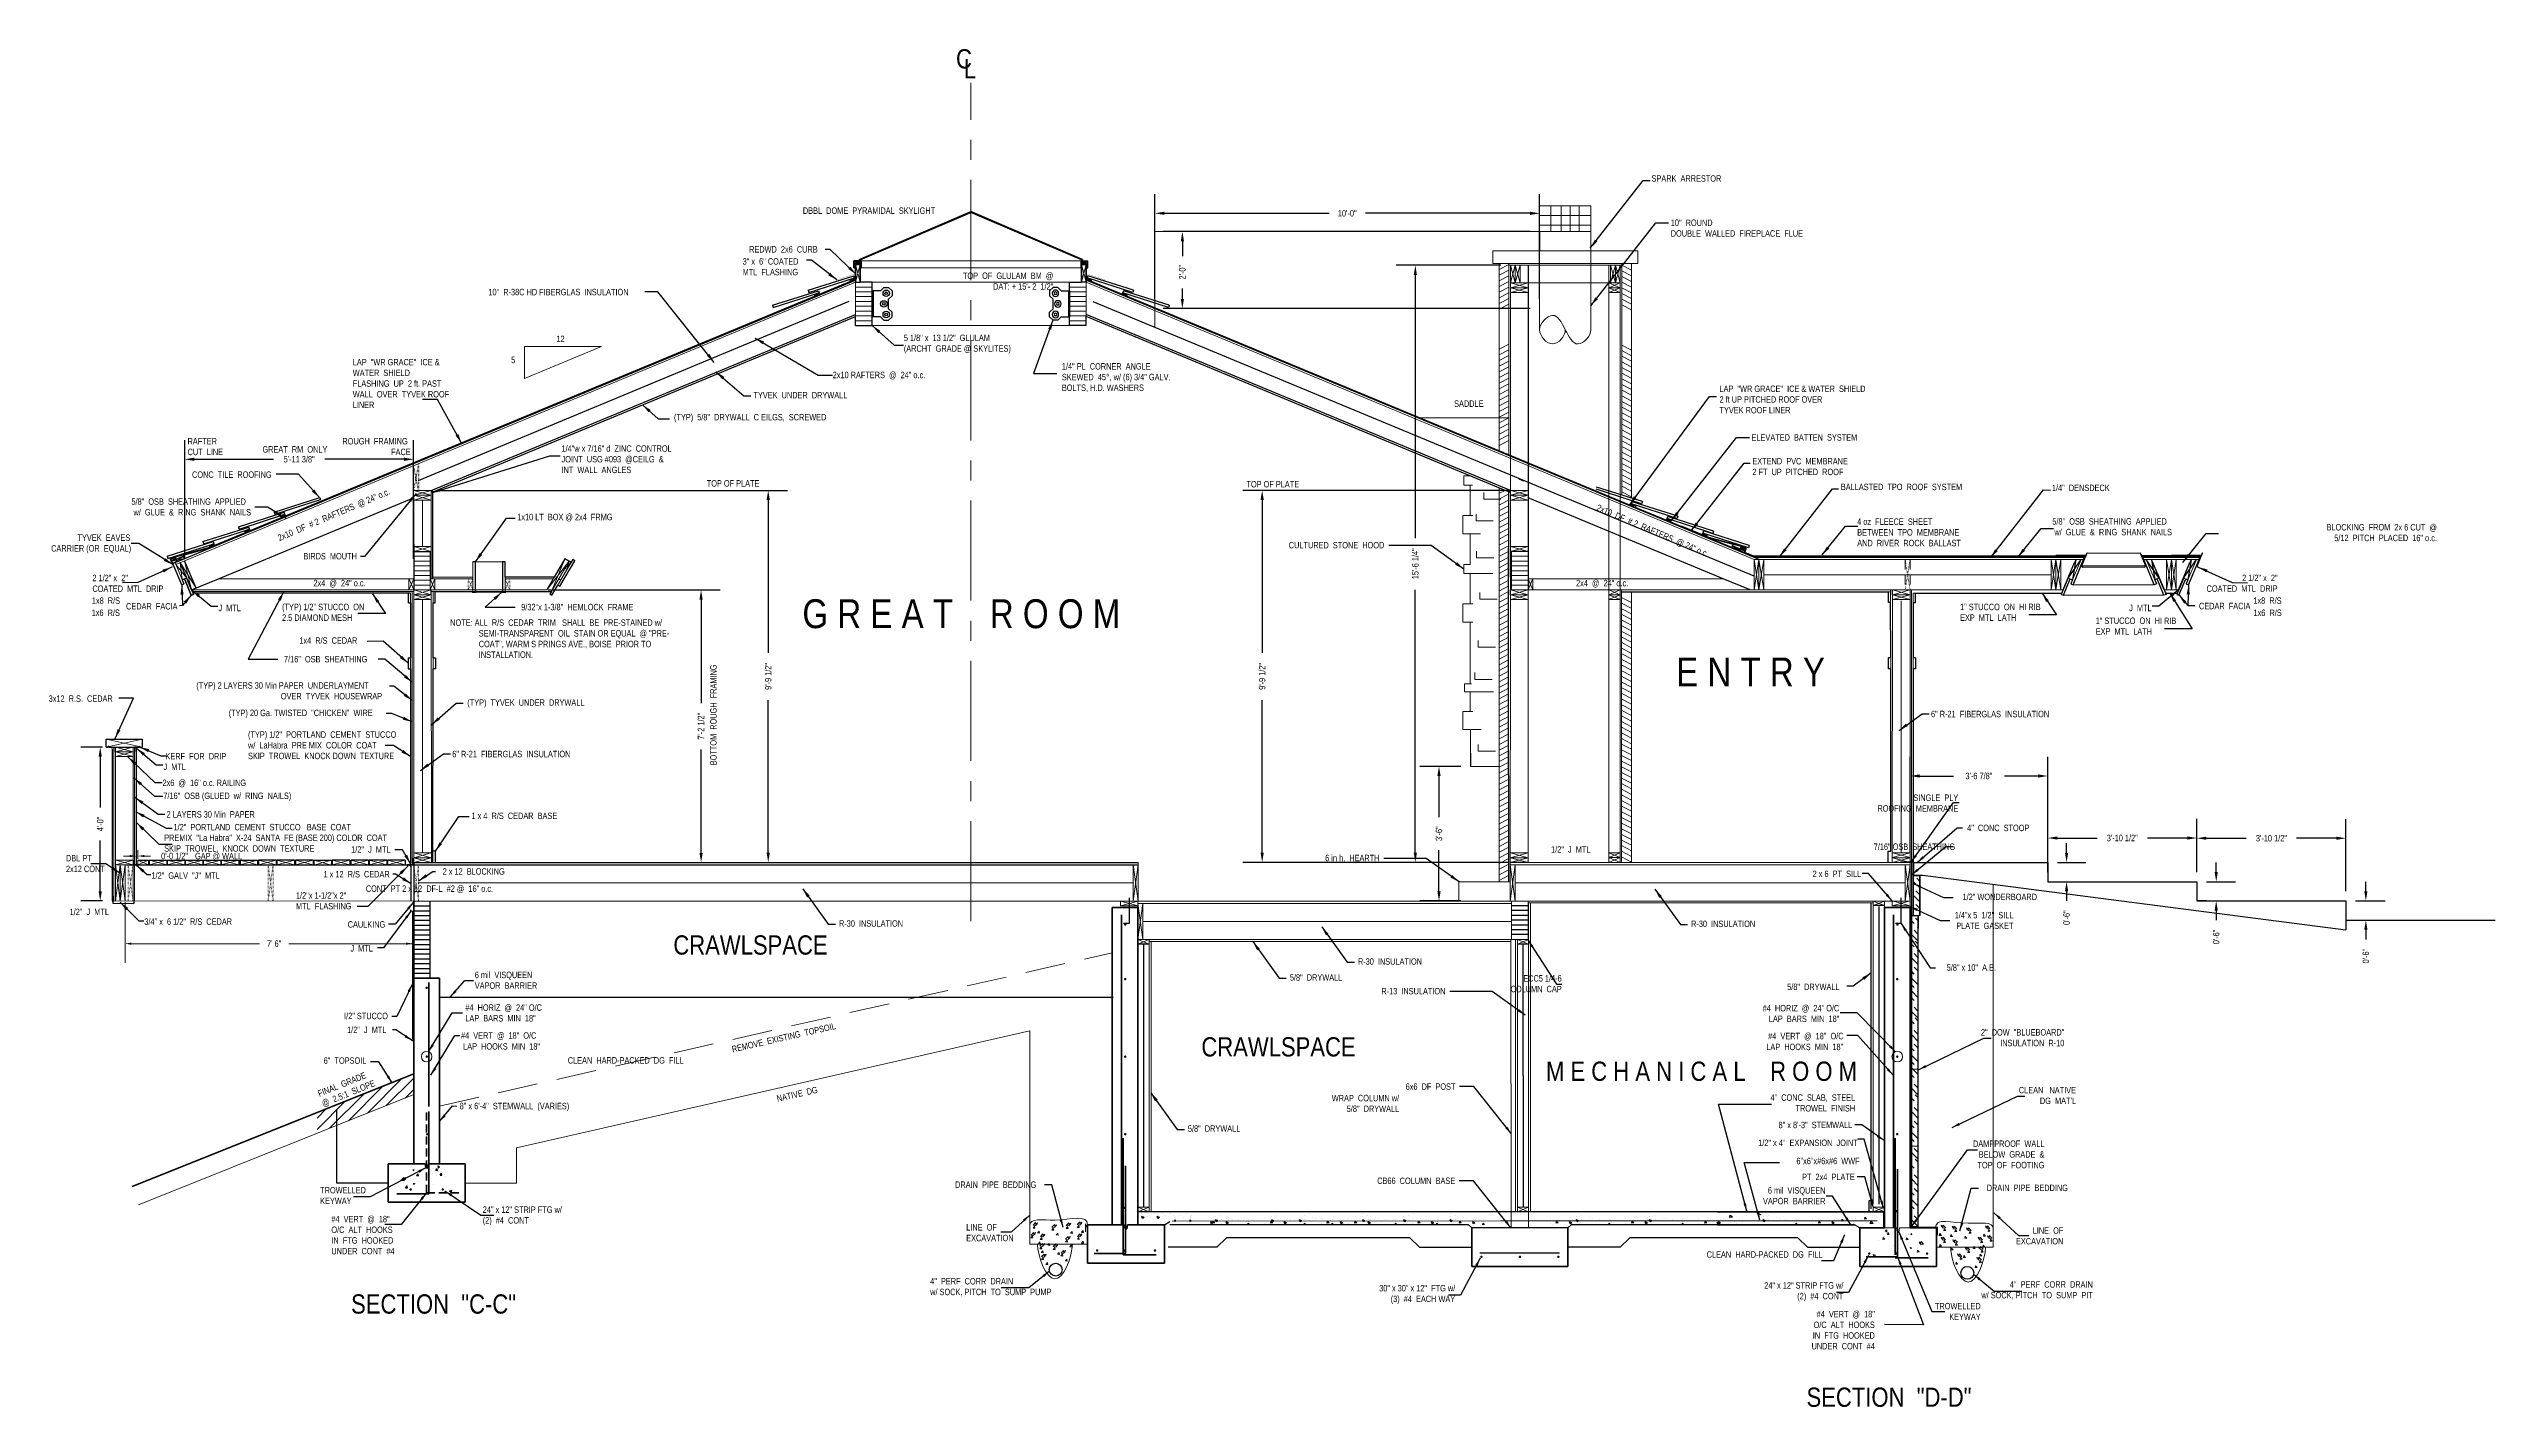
# Model space of a CAD drawing. Extents: x 1662 to 3024, y -14186 to -10515.
# Drawn here: x 1935 to 2698, y -14186 to -13762 of the extents above; entities that cross this region are included whole.
import ezdxf

# ---------------------------------------------------------------- set-up
doc = ezdxf.new("R2010")
doc.units = 0
doc.header["$LTSCALE"] = 50
doc.header["$MEASUREMENT"] = 0
for name, pattern in [('CENTER', [2, 1.25, -0.25, 0.25, -0.25]), ('DASHED', [0.75, 0.5, -0.25]), ('DOT2', [0.125, 0, -0.125]), ('HIDDEN', [0.375, 0.25, -0.125])]:
    doc.linetypes.add(name, pattern=pattern)
doc.layers.get('0').update_dxf_attribs({"linetype": 'CONTINUOUS'})
for name, color, linetype in [('ALTERNATE_TRUSS', 6, 'CONTINUOUS'), ('CONCRETE', 7, 'CONTINUOUS'), ('DECK_FRAMING', 4, 'CONTINUOUS'), ('DRYWALL', 7, 'CONTINUOUS'), ('FINFRAMING', 4, 'CONTINUOUS'), ('FLOOR_FRAMING', 3, 'CONTINUOUS'), ('INSULATION', 30, 'CONTINUOUS'), ('INT TRIM', 43, 'CONTINUOUS'), ('LOWER_TRUSS_DESIGN', 7, 'CONTINUOUS'), ('METAL_ROOFING', 7, 'CONTINUOUS'), ('PAINTER DIM', 3, 'CONTINUOUS'), ('ROOF_FRAMING', 7, 'CONTINUOUS'), ('ROOFING', 7, 'CONTINUOUS'), ('SKYLITE', 4, 'CONTINUOUS'), ('SOUTH_ELEVATION', 7, 'CONTINUOUS'), ('SOUTH_ELEVATION_TEXT', 7, 'CONTINUOUS'), ('TEXT', 250, 'CONTINUOUS'), ('WALL_FRAMING', 2, 'CONTINUOUS'), ('WALLS', 5, 'CONTINUOUS')]:
    doc.layers.add(name, color=color, linetype=linetype)
for name, color, linetype, lineweight in [('FOUNDATION', 7, 'CONTINUOUS', 40), ('FOUNDATION TEXT', 7, 'CONTINUOUS', 9), ('LLMASONRY', 12, 'CONTINUOUS', 30)]:
    doc.layers.add(name, color=color, linetype=linetype, lineweight=lineweight)
doc.layers.get('0').off()
doc.styles.add('ARCHENT', font='technical.ttf', dxfattribs={"height": 2})
doc.linetypes.add('BATTING', pattern='A,0.0001,-0.1,[134,ltypeshp.shx,S=0.1,R=0,X=-0.1,Y=0],-0.2,[134,ltypeshp.shx,S=0.1,R=180,X=0.1,Y=0],-0.1', length=0.4001)
doc.dimstyles.new('ARCHENTLTD', dxfattribs={"dimtxt": 2, "dimasz": 3, "dimexe": 6, "dimexo": 3, "dimgap": 2, "dimtad": 0, "dimdec": 3, "dimzin": 1, "dimdsep": 46, "dimlunit": 4, "dimtxsty": 'ARCHENT', "dimcen": 2, "dimadec": 0, "dimazin": 0, "dimtfac": 1, "dimtdec": 3, "dimtofl": 0, "dimtmove": 0, "dimatfit": 3, "dimfxl": 1, "dimfrac": 2, "dimtolj": 1, "dimtzin": 0, "dimarcsym": 0})

msp = doc.modelspace()

# ---------------------------------------------------------------- texts
at = {"layer": 'CONCRETE', "color": 7, "linetype": 'Continuous', "lineweight": 9, "ltscale": 0.15, "char_height": 2, "attachment_point": 3, "style": 'ARCHENT'}
for s, insert in [('CULTURED  STONE  HOOD', (2351.3346, -13916.0882)), ('6 in h.  HEARTH', (2349.8346, -14013.6584)), ('R-13  INSULATION  ', (2370.4002, -14055.1956))]:
    msp.add_mtext(s, dxfattribs=dict(at, insert=insert))
at = {"layer": 'CONCRETE', "color": 7, "linetype": 'Continuous', "lineweight": 9, "ltscale": 0.125, "style": 'ARCHENT'}
for s, insert, char_height, attachment_point in [('SINGLE  PLY\\PROOFING  MEMBRANE', (2530.3136, -13994.8495), 2, 3), ('4"  CONC  STOOP', (2552.491, -14004.2767), 2, 3), ('7/16" OSB  SHEATHING', (2529.3419, -14010.1336), 2, 3), ('1/2" WONDERBOARD', (2554.8687, -14025.8053), 2, 3), ('CAULKING', (2028.0919, -14034.3734), 2, 1), ('1/4"x 5  1/2"  SILL  \\PPLATE  GASKET', (2547.5167, -14031.4736), 2, 3), ('J  MTL', (2028.9335, -14041.8244), 2, 1), ('5/8" x 10"  A.B.', (2542.0931, -14047.8265), 2, 3), ('ECC5 1/4-6\\PCOLUMN  CAP', (2406.6437, -14051.195), 2, 3), ('I/2" STUCCO', (2026.9628, -14062.9247), 2, 1), ('6"  TOPSOIL', (2020.607, -14076.848), 2, 1), ('WRAP  COLUMN w/\\P5/8"  DRYWALL', (2355.9601, -14088.5291), 2, 3), ('4"  CONC  SLAB,  STEEL  \\PTROWEL  FINISH', (2498.1556, -14088.3843), 2, 3), ('1/2" x 4"  EXPANSION  JOINT', (2498.9674, -14102.4753), 2, 3), ('DAMPPROOF  WALL \\PBELOW  GRADE  &\\PTOP  OF  FOOTING', (2557.1898, -14102.7665), 2, 3), ('6"x6"x#6x#6  WWF', (2499.5521, -14108.1523), 2, 3), ('DRAIN  PIPE  BEDDING', (2217.4923, -14115.5464), 2, 1), ('PT  2x4  PLATE', (2498.0319, -14113.1314), 2, 3), ('DRAIN  PIPE  BEDDING', (2564.5108, -14116.5464), 2, 3), ('4"  PERF  CORR  DRAIN\\Pw/ SOCK, PITCH  TO  SUMP  PUMP', (2209.7303, -14145.6683), 2, 1), ('4"  PERF  CORR  DRAIN\\Pw/ SOCK, PITCH  TO  SUMP  PIT', (2572.2728, -14146.6683), 2, 3), ('SECTION  "C-C"', (2029.1423, -14150.7576), 6, 1), ('SECTION  "D-D"', (2482.9966, -14179.8272), 6, 1)]:
    msp.add_mtext(s, dxfattribs=dict(at, insert=insert, char_height=char_height, attachment_point=attachment_point))
for s, insert, char_height, width, attachment_point in [('2 x 6  PT  SILL', (2500.0519, -14018.5954), 2, 19.8125, 3), ('CRAWLSPACE', (2129.6409, -14038.7909), 6, 36.0625, 1), ('6 mil  VISQUEEN  \\PVAPOR  BARRIER', (2067.7133, -14050.1258), 2, 36.0625, 1), ('CRAWLSPACE', (2294.2957, -14070.553), 6, 36.0625, 1), ('6 mil  VISQUEEN  \\PVAPOR  BARRIER', (2488.8962, -14117.3291), 2, 36.0625, 3)]:
    msp.add_mtext(s, dxfattribs=dict(at, insert=insert, char_height=char_height, width=width, attachment_point=attachment_point))
at = {"layer": 'CONCRETE', "color": 7, "linetype": 'Continuous', "lineweight": 9, "ltscale": 0.15, "char_height": 2, "width": 29.8125, "style": 'ARCHENT'}
for s, insert, attachment_point in [('2"  DOW  "BLUEBOARD"\\PINSULATION  R-10  ', (2563.3764, -14068.0317), 3), ("CLEAN   NATIVE\\PDG  MAT'L", (2567.0298, -14086.055), 3), ('LINE  OF\\PEXCAVATION', (2220.9639, -14128.846), 1), ('LINE  OF\\PEXCAVATION', (2563.0822, -14129.846), 3)]:
    msp.add_mtext(s, dxfattribs=dict(at, insert=insert, attachment_point=attachment_point))
at = {"layer": 'FINFRAMING', "color": 7, "linetype": 'Continuous', "lineweight": 9, "ltscale": 0.25, "insert": (2060.046, -13940.2482), "char_height": 2, "width": 104.5625, "attachment_point": 1, "style": 'ARCHENT'}
msp.add_mtext('NOTE: ALL  R/S  CEDAR  TRIM   SHALL  BE  PRE-STAINED w/\\P              SEMI-TRANSPARENT  OIL  STAIN OR EQUAL  @ "PRE-\\P              COAT", WARM S PRINGS AVE., BOISE  PRIOR TO \\P              INSTALLATION.', dxfattribs=at)
at = {"layer": 'FOUNDATION TEXT', "color": 7, "linetype": 'Continuous', "lineweight": 9, "ltscale": 0.15, "char_height": 2, "style": 'ARCHENT'}
for s, insert, width, attachment_point in [('#4  HORIZ  @  24" O/C\\PLAP  BARS  MIN  18"', (2064.7616, -14060.3176), 30.1875, 1), ('#4  HORIZ  @  24" O/C\\PLAP  BARS  MIN  18"', (2493.2054, -14060.4784), 30.1875, 3), ('CLEAN  HARD-PACKED  DG  FILL', (2096.7079, -14076.7699), 51.732692, 1), ('#4  VERT  @  18"\\PO/C  ALT  HOOKS  \\PIN  FTG  HOOKED\\PUNDER  CONT  #4', (2022.9949, -14126.2697), 36.125, 1), ('CLEAN  HARD-PACKED  DG  FILL', (2488.0141, -14137.3209), 51.732692, 3), ('#4  VERT  @  18"\\PO/C  ALT  HOOKS  \\PIN  FTG  HOOKED\\PUNDER  CONT  #4', (2504.3063, -14155.9071), 36.125, 3)]:
    msp.add_mtext(s, dxfattribs=dict(at, insert=insert, width=width, attachment_point=attachment_point))
at = {"layer": 'FOUNDATION TEXT', "color": 7, "linetype": 'Continuous', "lineweight": 9, "ltscale": 0.125, "char_height": 2, "style": 'ARCHENT'}
for s, insert, attachment_point in [('1/2"  J  MTL', (2027.8735, -14067.2583), 1), ('TROWELLED\\PKEYWAY', (2019.4999, -14117.261), 1), ('TROWELLED\\PKEYWAY', (2537.3007, -14153.4142), 3)]:
    msp.add_mtext(s, dxfattribs=dict(at, insert=insert, attachment_point=attachment_point))
at = {"layer": 'FOUNDATION TEXT', "color": 7, "linetype": 'Continuous', "lineweight": 9, "ltscale": 0.15, "char_height": 2, "style": 'ARCHENT'}
for s, insert, attachment_point in [('#4  VERT  @  18"  O/C', (2063.4172, -14069.0238), 1), ('LAP  HOOKS  MIN  18"', (2064.0832, -14072.4172), 1), ('LAP  HOOKS  MIN  18"', (2494.4345, -14072.5779), 3), ('#4  VERT  @  18"  O/C', (2494.5499, -14069.1845), 3), ('8" x 6\'-4"  STEMWALL  (VARIES)', (2063.0192, -14091.0095), 1), ('8" x 8\'-3"  STEMWALL', (2497.2242, -14096.9173), 3)]:
    msp.add_mtext(s, dxfattribs=dict(at, insert=insert, attachment_point=attachment_point))
at = {"layer": 'FOUNDATION TEXT', "color": 7, "linetype": 'Continuous', "lineweight": 9, "ltscale": 0.15, "char_height": 2, "width": 51.732692, "attachment_point": 1, "rotation": 12.7853613, "style": 'ARCHENT'}
for s, insert in [('REMOVE  EXISTING  TOPSOIL', (2147.695, -14073.3529)), ('NATIVE  DG', (2161.6852, -14088.7588))]:
    msp.add_mtext(s, dxfattribs=dict(at, insert=insert))
at = {"layer": 'FOUNDATION TEXT', "color": 7, "linetype": 'Continuous', "lineweight": 9, "ltscale": 0.125, "insert": (2018.5148, -14087.2921), "char_height": 2, "width": 22.375, "attachment_point": 1, "rotation": 21.8704644, "style": 'ARCHENT'}
msp.add_mtext('FINAL  GRADE\\P@  2.5:1  SLOPE', dxfattribs=at)
at = {"layer": 'FOUNDATION TEXT', "color": 7, "linetype": 'Continuous', "lineweight": 9, "ltscale": 0.05, "char_height": 2, "style": 'ARCHENT'}
for s, insert, attachment_point in [('6x6  DF  POST', (2373.5296, -14084.9551), 3), ('CB66  COLUMN  BASE', (2373.444, -14114.329), 3), ('24" x 12" STRIP FTG w/\\P(2)  #4  CONT', (2070.2017, -14123.3359), 1), ('30" x 30" x 12"  FTG w/\\P(3)  #4  EACH WAY', (2373.444, -14147.8282), 3), ('24" x 12" STRIP FTG w/\\P(2)  #4  CONT', (2494.4896, -14146.9666), 3)]:
    msp.add_mtext(s, dxfattribs=dict(at, insert=insert, attachment_point=attachment_point))
at = {"layer": 'ROOF_FRAMING', "linetype": 'Continuous', "lineweight": 9, "ltscale": 0.125, "insert": (1974.1016, -14014.0507), "char_height": 2, "attachment_point": 5, "style": 'ARCHENT'}
msp.add_mtext('\\A1;0\'-0 1/2"', dxfattribs=at)
at = {"layer": 'TEXT', "color": 7, "linetype": 'Continuous', "lineweight": 9, "ltscale": 0.125, "style": 'ARCHENT'}
for s, insert, char_height, width, attachment_point in [('C', (2217.7754, -13762.404), 6, 9.9375, 1), ('L', (2220.2463, -13765.4865), 6, 7.5, 1), ('12', (2093.1924, -13851.7521), 2, 4.165061, 1), ('LAP  "WR GRACE"  ICE &\\PWATER  SHIELD\\PFLASHING  UP  2 ft. PAST   WALL  OVER  TYVEK ROOF LINER', (2029.6695, -13859.0144), 2, 30.4375, 1), ('5', (2079.0631, -13858.3143), 2, 4.165061, 1), ('2x10 RAFTERS  @  24" o.c.', (2179.3306, -13863.0077), 2, 35.875, 1), ('LAP  "WR GRACE"  ICE & WATER  SHIELD\\P2 ft UP PITCHED ROOF OVER ^JTYVEK ROOF LINER', (2455.8575, -13867.3094), 2, 64.199644, 1), ('SADDLE', (2382.2736, -13871.9511), 2, 30.4375, 3), ('1x10 LT  BOX @ 2x4  FRMG', (2080.9589, -13907.3062), 2, 51.5625, 1), ('BLOCKING  FROM  2x 6 CUT  @ \\P5/12  PITCH  PLACED  16" o.c.', (2679.5854, -13910.5028), 2, 66.345459, 3), ('2x4  @  24" o.c.', (2017.4127, -13927.9071), 2, 24, 1), ('2x4  @  24" o.c.', (2427.3984, -13927.9071), 2, 24, 3), ('J  MTL', (1987.7691, -13935.6835), 2, 9.5, 1), ('J  MTL', (2590.616, -13935.6835), 2, 9.5, 3), ('J  MTL', (1970.6488, -13985.2047), 2, 9.5, 1)]:
    msp.add_mtext(s, dxfattribs=dict(at, insert=insert, char_height=char_height, width=width, attachment_point=attachment_point))
at = {"layer": 'TEXT', "color": 7, "linetype": 'Continuous', "lineweight": 9, "ltscale": 0.125, "char_height": 2, "style": 'ARCHENT'}
for s, insert, attachment_point in [('SPARK  ARRESTOR', (2434.6728, -13801.7243), 1), ('10"  ROUND\\PDOUBLE  WALLED  FIREPLACE  FLUE', (2440.664, -13815.5268), 1), ('3" x  6" COATED  \\PMTL  FLASHING', (2151.2337, -13827.5814), 1), ('10"  R-38C HD FIBERGLAS  INSULATION', (2071.9563, -13837.1434), 1), ('5 1/8" x  13 1/2"  GLULAM  \\P(ARCHT  GRADE @ SKYLITES)', (2201.5167, -13851.4234), 1), ('1/4" PL  CORNER  ANGLE\\PSKEWED  45°, w/ (6) 3/4" GALV. \\PBOLTS, H.D. WASHERS', (2250.7938, -13860.324), 1), ('\\PTYVEK  UNDER  DRYWALL', (2154.6196, -13865.9692), 1), ('(TYP)  5/8"  DRYWALL  C EILGS,  SCREWED', (2129.8369, -13876.1693), 1), ('ELEVATED  BATTEN  SYSTEM', (2465.8467, -13882.4796), 1), ('EXTEND  PVC  MEMBRANE\\P2 FT  UP  PITCHED  ROOF', (2466.1122, -13889.9118), 1), ('CONC  TILE  ROOFING', (1979.5551, -13894.0933), 1), ('BALLASTED  TPO  ROOF  SYSTEM', (2493.7045, -13897.9206), 1), ('5/8"  OSB  SHEATHING  APPLIED\\P w/  GLUE  &  RING  SHANK  NAILS', (1960.654, -13902.493), 1), ('1/4"  DENSDECK', (2559.5312, -13898.2136), 1), ('4 oz  FLEECE  SHEET\\PBETWEEN  TPO  MEMBRANE\\PAND  RIVER  ROCK  BALLAST', (2498.8085, -13908.7559), 1), ('5/8"  OSB  SHEATHING  APPLIED\\P w/  GLUE  &  RING  SHANK  NAILS', (2559.6515, -13908.6746), 1), ('\\pi-17.854;TYVEK  EAVES\\P\\pi-26.08;CARRIER (OR  EQUAL)', (1961.6908, -13913.7451), 1), ('\\pi-17.34;BIRDS  MOUTH', (2031.6147, -13919.5308), 1), ('2 1/2" x  2" \\PCOATED  MTL  DRIP', (1948.4885, -13926.3269), 1), ('2 1/2" x  2" \\PCOATED  MTL  DRIP', (2629.8928, -13926.3025), 3), ('1x8  R/S', (1948.3086, -13933.3793), 1), ('CEDAR  FACIA', (1958.9759, -13935.1449), 1), ('(TYP) 1/2" STUCCO  ON  \\P2.5 DIAMOND MESH', (2007.6263, -13935.3639), 1), ('9/32"x 1-3/8"  HEMLOCK  FRAME', (2082.2011, -13935.3988), 1), ('1" STUCCO  ON  HI RIB\\PEXP  MTL  LATH', (2530.8849, -13935.3578), 1), ('CEDAR  FACIA', (2621.4139, -13935.066), 3), ('1x8  R/S', (2631.134, -13933.3793), 3), ('1x6  R/S', (1948.2569, -13937.1646), 1), ('1" STUCCO  ON  HI RIB\\PEXP  MTL  LATH', (2573.1706, -13939.6582), 1), ('1x6  R/S', (2631.1858, -13937.1646), 3), ('1x4  R/S  CEDAR', (2013.0089, -13945.8364), 1), ('7/16"  OSB  SHEATHING', (2008.2086, -13951.6455), 1), ('3x12  R.S.  CEDAR', (1934.8332, -13963.9488), 1), ('\\pi-59.509;(TYP) 2 LAYERS 30 Min PAPER  UNDERLAYMENT\\P\\pi-33.154;OVER  TYVEK  HOUSEWRAP', (2040.4023, -13959.8506), 1), ('(TYP)  TYVEK  UNDER  DRYWALL', (2065.3865, -13965.1762), 1), ('(TYP) 20 Ga. TWISTED  "CHICKEN"  WIRE', (1990.9816, -13968.4054), 1), ('6" R-21  FIBERGLAS  INSULATION', (2521.8203, -13968.7512), 1), ('KERF  FOR  DRIP', (1971.2575, -13981.9301), 1), ('(TYP) 1/2"  PORTLAND  CEMENT  STUCCO\\Pw/  LaHabra  PRE MIX  COLOR  COAT\\PSKIP  TROWEL  KNOCK DOWN  TEXTURE', (1997.0061, -13975.1627), 1), ('6" R-21  FIBERGLAS  INSULATION', (2060.6942, -13981.2265), 1), ('1 x 4  R/S  CEDAR  BASE', (2066.6871, -14000.5), 1), ('1/2"  J  MTL', (2029.1872, -14010.9858), 1), ('1/2"  J  MTL', (2415.6238, -14010.9858), 3), ('GAP @ WALL', (1980.48, -14013.0492), 1), ('1 x 12  R/S  CEDAR', (2020.5597, -14018.7206), 1), ('2 x 12  BLOCKING', (2077.0545, -14017.8578), 3), ('1/2"x 1-1/2"x 2"  \\PMTL  FLASHING', (2011.9583, -14025.344), 1), ('CONT  PT 2 x 12  DF-L  #2 @  16" o.c.', (2073.4255, -14023.2119), 3), ('1/2"  J  MTL', (1941.3742, -14030.4605), 1), ('R-30  INSULATION', (2181.2891, -14034.0808), 1), ('R-30  INSULATION', (2447.0062, -14034.1864), 1), ('R-30  INSULATION', (2343.1095, -14045.9371), 1), ('5/8"  DRYWALL', (2321.8897, -14050.9124), 1), ('5/8"  DRYWALL', (2476.9638, -14053.8388), 1), ('5/8"  DRYWALL', (2290.0924, -14098.0628), 1)]:
    msp.add_mtext(s, dxfattribs=dict(at, insert=insert, attachment_point=attachment_point))
at = {"layer": 'TEXT', "color": 3, "linetype": 'Continuous', "lineweight": 9, "ltscale": 0.125, "char_height": 2, "style": 'ARCHENT'}
for s, insert, attachment_point in [('TOP  OF  GLULAM  BM  @ \\PDAT: + 15\'- 2  1/2" ', (2248.1089, -13832.0513), 3), ('RAFTER\\PCUT  LINE', (1978.1522, -13883.6737), 1), ('GREAT  RM  ONLY', (2001.511, -13886.2102), 1), ('\\pi-21.498;ROUGH  FRAMING\\P\\pi-6.3185;FACE', (2047.9432, -13883.6737), 1), ('TOP OF PLATE', (2140.0577, -13896.8111), 1), ('TOP OF PLATE', (2308.3543, -13897.0801), 1)]:
    msp.add_mtext(s, dxfattribs=dict(at, insert=insert, attachment_point=attachment_point))
at = {"layer": 'TEXT', "color": 7, "linetype": 'Continuous', "lineweight": 9, "ltscale": 0.5, "insert": (2094.7618, -13885.9445), "char_height": 2, "width": 57, "attachment_point": 1, "style": 'ARCHENT'}
msp.add_mtext('1/4"w x 7/16" d  ZINC  CONTROL\\PJOINT  USG #093  @CEILG  &\\PINT  WALL  ANGLES', dxfattribs=at)
at = {"layer": 'TEXT', "color": 7, "linetype": 'Continuous', "lineweight": 9, "ltscale": 0.125, "char_height": 2, "style": 'ARCHENT'}
for insert, attachment_point, rotation in [((2006.0244, -13913.9943), 1, 23), ((2452.7362, -13919.0143), 3, 337)]:
    msp.add_mtext('2x10  DF  # 2  RAFTERS  @ 24" o.c.', dxfattribs=dict(at, insert=insert, attachment_point=attachment_point, rotation=rotation))
at = {"layer": 'TEXT', "color": 3, "linetype": 'Continuous', "lineweight": 9, "ltscale": 0.125, "insert": (2141.1277, -13985.7398), "char_height": 2, "attachment_point": 1, "rotation": 90, "style": 'ARCHENT'}
msp.add_mtext('BOTTOM  ROUGH  FRAMING', dxfattribs=at)
at = {"layer": 'TEXT', "color": 7, "linetype": 'Continuous', "lineweight": 9, "ltscale": 0.5, "char_height": 2, "attachment_point": 1, "style": 'ARCHENT'}
for s, insert in [('2x6  @  16" o.c. RAILING', (1970.3506, -13990.2004)), ('7/16"  OSB (GLUED  w/  RING  NAILS)', (1970.6046, -13994.2546)), ('2 LAYERS 30 Min  PAPER', (1971.6058, -14000.0433)), ('1/2"  PORTLAND  CEMENT  STUCCO   BASE  COAT', (1973.7758, -14004.0272)), ('PREMIX  "La Habra"  X-24  SANTA  FE (BASE 200) COLOR  COAT\\PSKIP  TROWEL,  KNOCK  DOWN  TEXTURE   ', (1970.8645, -14007.351)), ('DBL PT \\P2x12 CONT ', (1940.2386, -14013.727)), ('1/2"  GALV  "J"  MTL', (1966.8931, -14019.1196))]:
    msp.add_mtext(s, dxfattribs=dict(at, insert=insert))
at = {"layer": 'WALL_FRAMING', "color": 7, "linetype": 'Continuous', "lineweight": 9, "ltscale": 0.125, "attachment_point": 1, "style": 'ARCHENT'}
for s, insert, char_height in [('DBBL  DOME  PYRAMIDAL  SKYLIGHT', (2170.0335, -13811.7581), 2), ('REDWD  2x6  CURB', (2153.2591, -13823.8209), 2), ('G R E A T    R O O M', (2169.8816, -13933.9679), 9), ('E N T R Y', (2442.3556, -13952.1305), 9), ('M E C H A N I C A L    R O O M', (2401.744, -14078.1623), 6)]:
    msp.add_mtext(s, dxfattribs=dict(at, insert=insert, char_height=char_height))
at = {"layer": 'WALLS', "color": 7, "linetype": 'Continuous', "lineweight": 9, "ltscale": 0.5, "insert": (1964.6792, -14033.5015), "char_height": 2, "attachment_point": 1, "style": 'ARCHENT'}
msp.add_mtext('3/4" x  6 1/2"  R/S  CEDAR', dxfattribs=at)
at = {"layer": 'WALLS', "color": 3, "linetype": 'Continuous', "lineweight": 20, "ltscale": 0.125, "insert": (2005.1524, -14041.3786), "char_height": 2, "attachment_point": 5, "style": 'ARCHENT'}
msp.add_mtext('7\' 6"', dxfattribs=at)

# ---------------------------------------------------------------- blocks, each defined once
blk = doc.blocks.new('187ORNBKTLARGE')
for p, q in [((11.91, 9.81), (11.91, 1.69)), ((14.47, 9.81), (11.91, 9.81)), ((12.16, 9.81), (12.16, 1.69)), ((14.47, 9.81), (15.53, 10.88)), ((15.53, 10.88), (17.03, 10.88)), ((17.03, 10.88), (18.09, 9.81)), ((18.09, 8.31), (17.03, 7.25)), ((18.09, 9.81), (18.09, 8.31)), ((14.47, 1.69), (11.91, 1.69)), ((14.47, 1.69), (15.53, 0.63)), ((15.53, 0.63), (17.03, 0.63)), ((17.03, 4.25), (17.03, 7.25)), ((18.09, 3.19), (17.03, 4.25)), ((17.03, 0.63), (18.09, 1.69)), ((18.09, 1.69), (18.09, 3.19))]:
    blk.add_line(p, q)
for centre, radius in [((16.28, 9.06), 1), ((16.28, 9.06), 0.406), ((15.53, 5.75), 1), ((15.53, 5.75), 0.406), ((16.28, 2.44), 1), ((16.28, 2.44), 0.406)]:
    blk.add_circle(centre, radius)
blk = doc.blocks.new('*D159')
at = {"layer": 'TEXT', "color": 0, "linetype": 'Continuous', "lineweight": -2, "ltscale": 0.5}
for p, q in [((1951.64, -13980.04), (1944.92, -13980.04)), ((1950.92, -13983.04), (1950.92, -13998.87)), ((1950.92, -14025.04), (1950.92, -14009.22)), ((1951.64, -14028.04), (1944.92, -14028.04))]:
    blk.add_line(p, q, dxfattribs=at)
at = {"layer": 'TEXT', "color": 0, "linetype": 'Continuous', "lineweight": 9, "ltscale": 0.5}
for points in [[(1950.42, -13983.04), (1951.42, -13983.04), (1950.92, -13980.04)], [(1950.42, -14025.04), (1951.42, -14025.04), (1950.92, -14028.04)]]:
    blk.add_solid(points, dxfattribs=at)
at = {"layer": 'TEXT', "color": 0, "linetype": 'Continuous', "lineweight": 20, "ltscale": 0.5, "insert": (1950.92, -14004.04), "char_height": 2, "attachment_point": 5, "rotation": 90, "style": 'ARCHENT'}
blk.add_mtext('\\A1;4\'-0"', dxfattribs=at)
blk = doc.blocks.new('*D169')
at = {"layer": 'PAINTER DIM', "color": 0, "lineweight": -2, "ltscale": 0.25}
for p, q in [((2090.65, -13931.04), (2144.28, -13931.04)), ((2138.28, -13934.04), (2138.28, -13966.35)), ((2138.28, -14013.07), (2138.28, -13980.77)), ((2092.09, -14016.07), (2144.28, -14016.07))]:
    blk.add_line(p, q, dxfattribs=at)
at = {"layer": 'PAINTER DIM', "color": 0, "lineweight": 9, "ltscale": 0.25}
for points in [[(2137.78, -13934.04), (2138.78, -13934.04), (2138.28, -13931.04)], [(2137.78, -14013.07), (2138.78, -14013.07), (2138.28, -14016.07)]]:
    blk.add_solid(points, dxfattribs=at)
at = {"layer": 'PAINTER DIM', "color": 0, "lineweight": 9, "ltscale": 0.25, "insert": (2138.28, -13973.56), "char_height": 2, "attachment_point": 5, "rotation": 90, "style": 'ARCHENT'}
blk.add_mtext('\\A1;7\'-2 1/2"', dxfattribs=at)
blk = doc.blocks.new('*D170')
at = {"layer": 'CONCRETE', "color": 0, "lineweight": -2, "ltscale": 0.25}
for p, q in [((2558.21, -14019.05), (2558.21, -14002.43)), ((2604.71, -14019.05), (2604.71, -14002.43)), ((2561.21, -14008.43), (2573.58, -14008.43)), ((2601.71, -14008.43), (2589.34, -14008.43))]:
    blk.add_line(p, q, dxfattribs=at)
at = {"layer": 'CONCRETE', "color": 0, "lineweight": 9, "ltscale": 0.25}
for points in [[(2561.21, -14007.93), (2561.21, -14008.93), (2558.21, -14008.43)], [(2601.71, -14007.93), (2601.71, -14008.93), (2604.71, -14008.43)]]:
    blk.add_solid(points, dxfattribs=at)
at = {"layer": 'CONCRETE', "color": 0, "lineweight": 9, "ltscale": 0.25, "insert": (2581.46, -14008.43), "char_height": 2, "attachment_point": 5, "style": 'ARCHENT'}
blk.add_mtext('\\A1;3\'-10 1/2"', dxfattribs=at)
blk = doc.blocks.new('*D171')
at = {"layer": 'CONCRETE', "color": 0, "lineweight": -2, "ltscale": 0.25}
for p, q in [((2604.71, -14019.05), (2604.71, -14002.5)), ((2651.21, -14025.05), (2651.21, -14002.5)), ((2607.71, -14008.5), (2620.08, -14008.5)), ((2648.21, -14008.5), (2635.84, -14008.5))]:
    blk.add_line(p, q, dxfattribs=at)
at = {"layer": 'CONCRETE', "color": 0, "lineweight": 9, "ltscale": 0.25}
for points in [[(2607.71, -14008), (2607.71, -14009), (2604.71, -14008.5)], [(2648.21, -14008), (2648.21, -14009), (2651.21, -14008.5)]]:
    blk.add_solid(points, dxfattribs=at)
at = {"layer": 'CONCRETE', "color": 0, "lineweight": 9, "ltscale": 0.25, "insert": (2627.96, -14008.5), "char_height": 2, "attachment_point": 5, "style": 'ARCHENT'}
blk.add_mtext('\\A1;3\'-10 1/2"', dxfattribs=at)
blk = doc.blocks.new('*D172')
at = {"layer": 'CONCRETE', "color": 0, "lineweight": -2, "ltscale": 0.25}
for p, q in [((2564.09, -14013.05), (2564.09, -14010.05)), ((2561.21, -14016.05), (2570.09, -14016.05)), ((2561.21, -14022.05), (2570.09, -14022.05)), ((2564.09, -14025.05), (2564.09, -14028.05))]:
    blk.add_line(p, q, dxfattribs=at)
at = {"layer": 'CONCRETE', "color": 0, "lineweight": 9, "ltscale": 0.25}
for points in [[(2563.59, -14013.05), (2564.59, -14013.05), (2564.09, -14016.05)], [(2563.59, -14025.05), (2564.59, -14025.05), (2564.09, -14022.05)]]:
    blk.add_solid(points, dxfattribs=at)
at = {"layer": 'CONCRETE', "color": 0, "lineweight": 9, "ltscale": 0.25, "insert": (2564.09, -14033.27), "char_height": 2, "attachment_point": 5, "rotation": 90, "style": 'ARCHENT'}
blk.add_mtext('\\A1;0\'-6"', dxfattribs=at)
blk = doc.blocks.new('*D173')
at = {"layer": 'CONCRETE', "color": 0, "lineweight": -2, "ltscale": 0.25}
for p, q in [((2610.75, -14019.05), (2610.75, -14016.05)), ((2607.71, -14022.05), (2616.75, -14022.05)), ((2607.75, -14028.05), (2604.75, -14028.05)), ((2610.75, -14031.05), (2610.75, -14034.05))]:
    blk.add_line(p, q, dxfattribs=at)
at = {"layer": 'CONCRETE', "color": 0, "lineweight": 9, "ltscale": 0.25}
for points in [[(2610.25, -14019.05), (2611.25, -14019.05), (2610.75, -14022.05)], [(2610.25, -14031.05), (2611.25, -14031.05), (2610.75, -14028.05)]]:
    blk.add_solid(points, dxfattribs=at)
at = {"layer": 'CONCRETE', "color": 0, "lineweight": 9, "ltscale": 0.25, "insert": (2610.75, -14039.27), "char_height": 2, "attachment_point": 5, "rotation": 90, "style": 'ARCHENT'}
blk.add_mtext('\\A1;0\'-6"', dxfattribs=at)
blk = doc.blocks.new('*D174')
at = {"layer": 'CONCRETE', "color": 0, "lineweight": -2, "ltscale": 0.25}
for p, q in [((2657.42, -14025.05), (2657.42, -14022.05)), ((2654.21, -14028.05), (2663.42, -14028.05)), ((2654.21, -14034.05), (2663.42, -14034.05)), ((2657.42, -14037.05), (2657.42, -14040.05))]:
    blk.add_line(p, q, dxfattribs=at)
at = {"layer": 'CONCRETE', "color": 0, "lineweight": 9, "ltscale": 0.25}
for points in [[(2656.92, -14025.05), (2657.92, -14025.05), (2657.42, -14028.05)], [(2656.92, -14037.05), (2657.92, -14037.05), (2657.42, -14034.05)]]:
    blk.add_solid(points, dxfattribs=at)
at = {"layer": 'CONCRETE', "color": 0, "lineweight": 9, "ltscale": 0.25, "insert": (2657.42, -14045.27), "char_height": 2, "attachment_point": 5, "rotation": 90, "style": 'ARCHENT'}
blk.add_mtext('\\A1;0\'-6"', dxfattribs=at)
blk = doc.blocks.new('*D175')
at = {"layer": 'CONCRETE', "color": 0, "lineweight": -2, "ltscale": 0.25}
for p, q in [((2515.28, -14012.99), (2515.28, -13983.09)), ((2518.28, -13989.09), (2528.79, -13989.09)), ((2555.21, -13989.09), (2544.7, -13989.09)), ((2558.21, -14013.05), (2558.21, -13983.09))]:
    blk.add_line(p, q, dxfattribs=at)
at = {"layer": 'CONCRETE', "color": 0, "lineweight": 9, "ltscale": 0.25}
for points in [[(2518.28, -13988.59), (2518.28, -13989.59), (2515.28, -13989.09)], [(2555.21, -13988.59), (2555.21, -13989.59), (2558.21, -13989.09)]]:
    blk.add_solid(points, dxfattribs=at)
at = {"layer": 'CONCRETE', "color": 0, "lineweight": 9, "ltscale": 0.25, "insert": (2536.74, -13989.09), "char_height": 2, "attachment_point": 5, "style": 'ARCHENT'}
blk.add_mtext('\\A1;3\'-6 7/8"', dxfattribs=at)
blk = doc.blocks.new('*D176')
at = {"layer": 'CONCRETE', "color": 0, "lineweight": -2, "ltscale": 0.25}
for p, q in [((2375.16, -13986.07), (2362.39, -13986.07)), ((2368.39, -13989.07), (2368.39, -14001.89)), ((2368.39, -14025.07), (2368.39, -14012.25)), ((2375.16, -14028.07), (2362.39, -14028.07))]:
    blk.add_line(p, q, dxfattribs=at)
at = {"layer": 'CONCRETE', "color": 0, "lineweight": 9, "ltscale": 0.25}
for points in [[(2367.89, -13989.07), (2368.89, -13989.07), (2368.39, -13986.07)], [(2367.89, -14025.07), (2368.89, -14025.07), (2368.39, -14028.07)]]:
    blk.add_solid(points, dxfattribs=at)
at = {"layer": 'CONCRETE', "color": 0, "lineweight": 9, "ltscale": 0.25, "insert": (2368.39, -14007.07), "char_height": 2, "attachment_point": 5, "rotation": 90, "style": 'ARCHENT'}
blk.add_mtext('\\A1;3\'-6"', dxfattribs=at)
blk = doc.blocks.new('*D177')
at = {"layer": 'CONCRETE', "color": 0, "lineweight": -2, "ltscale": 0.25}
for p, q in [((2390.16, -13900.01), (2307.25, -13900.01)), ((2313.25, -13903.01), (2313.25, -13950.67)), ((2313.25, -14013.04), (2313.25, -13965.39)), ((2390.16, -14016.04), (2307.25, -14016.04))]:
    blk.add_line(p, q, dxfattribs=at)
at = {"layer": 'CONCRETE', "color": 0, "lineweight": 9, "ltscale": 0.25}
for points in [[(2312.75, -13903.01), (2313.75, -13903.01), (2313.25, -13900.01)], [(2312.75, -14013.04), (2313.75, -14013.04), (2313.25, -14016.04)]]:
    blk.add_solid(points, dxfattribs=at)
at = {"layer": 'CONCRETE', "color": 0, "lineweight": 9, "ltscale": 0.25, "insert": (2313.25, -13958.03), "char_height": 2, "attachment_point": 5, "rotation": 90, "style": 'ARCHENT'}
blk.add_mtext('\\A1;9\'-9 1/2"', dxfattribs=at)
blk = doc.blocks.new('*D178')
at = {"layer": 'CONCRETE', "color": 0, "lineweight": -2, "ltscale": 0.25}
for p, q in [((1977.25, -13921.43), (1977.25, -13884.3)), ((1980.25, -13890.3), (2005, -13890.3)), ((2045.65, -13890.3), (2020.91, -13890.3)), ((2048.65, -13921.37), (2048.65, -13884.3))]:
    blk.add_line(p, q, dxfattribs=at)
at = {"layer": 'CONCRETE', "color": 0, "lineweight": 9, "ltscale": 0.25}
for points in [[(1980.25, -13889.8), (1980.25, -13890.8), (1977.25, -13890.3)], [(2045.65, -13889.8), (2045.65, -13890.8), (2048.65, -13890.3)]]:
    blk.add_solid(points, dxfattribs=at)
at = {"layer": 'CONCRETE', "color": 0, "lineweight": 9, "ltscale": 0.25, "insert": (2012.95, -13890.3), "char_height": 2, "attachment_point": 5, "style": 'ARCHENT'}
blk.add_mtext('\\A1;5\'-11 3/8"', dxfattribs=at)
blk = doc.blocks.new('*D183')
at = {"layer": 'PAINTER DIM', "color": 0, "lineweight": -2, "ltscale": 0.25}
for p, q in [((2057.15, -13900.01), (2165.22, -13900.01)), ((2159.22, -13903.01), (2159.22, -13950.67)), ((2159.22, -14013.04), (2159.22, -13965.39)), ((2057.18, -14016.04), (2165.22, -14016.04))]:
    blk.add_line(p, q, dxfattribs=at)
at = {"layer": 'PAINTER DIM', "color": 0, "lineweight": 9, "ltscale": 0.25}
for points in [[(2158.72, -13903.01), (2159.72, -13903.01), (2159.22, -13900.01)], [(2158.72, -14013.04), (2159.72, -14013.04), (2159.22, -14016.04)]]:
    blk.add_solid(points, dxfattribs=at)
at = {"layer": 'PAINTER DIM', "color": 0, "lineweight": 9, "ltscale": 0.25, "insert": (2159.22, -13958.03), "char_height": 2, "attachment_point": 5, "rotation": 90, "style": 'ARCHENT'}
blk.add_mtext('\\A1;9\'-9 1/2"', dxfattribs=at)
blk = doc.blocks.new('*D185')
at = {"layer": 'PAINTER DIM', "color": 0, "lineweight": -2, "ltscale": 0.25}
for p, q in [((2396.78, -13819.28), (2282.37, -13819.28)), ((2288.37, -13822.28), (2288.37, -13826.91)), ((2288.37, -13840.28), (2288.37, -13837.01)), ((2396.78, -13843.28), (2282.37, -13843.28))]:
    blk.add_line(p, q, dxfattribs=at)
at = {"layer": 'PAINTER DIM', "color": 0, "lineweight": 9, "ltscale": 0.25}
for points in [[(2287.87, -13822.28), (2288.87, -13822.28), (2288.37, -13819.28)], [(2287.87, -13840.28), (2288.87, -13840.28), (2288.37, -13843.28)]]:
    blk.add_solid(points, dxfattribs=at)
at = {"layer": 'PAINTER DIM', "color": 0, "lineweight": 9, "ltscale": 0.25, "insert": (2288.37, -13831.96), "char_height": 2, "attachment_point": 5, "rotation": 90, "style": 'ARCHENT'}
blk.add_mtext('\\A1;2\'-0"', dxfattribs=at)
blk = doc.blocks.new('*D186')
at = {"layer": 'PAINTER DIM', "color": 0, "lineweight": -2, "ltscale": 0.25}
for p, q in [((2279.78, -13840.28), (2279.78, -13807.59)), ((2282.78, -13813.59), (2334.14, -13813.59)), ((2396.78, -13813.59), (2345.43, -13813.59)), ((2399.78, -13840.28), (2399.78, -13807.59))]:
    blk.add_line(p, q, dxfattribs=at)
at = {"layer": 'PAINTER DIM', "color": 0, "lineweight": 9, "ltscale": 0.25}
for points in [[(2282.78, -13813.09), (2282.78, -13814.09), (2279.78, -13813.59)], [(2396.78, -13813.09), (2396.78, -13814.09), (2399.78, -13813.59)]]:
    blk.add_solid(points, dxfattribs=at)
at = {"layer": 'PAINTER DIM', "color": 0, "lineweight": 9, "ltscale": 0.25, "insert": (2339.78, -13813.59), "char_height": 2, "attachment_point": 5, "style": 'ARCHENT'}
blk.add_mtext('\\A1;10\'-0"', dxfattribs=at)
blk = doc.blocks.new('*D187')
at = {"layer": 'PAINTER DIM', "color": 0, "lineweight": -2, "ltscale": 0.25}
for p, q in [((2387.63, -13829.78), (2355.01, -13829.78)), ((2361.01, -13832.78), (2361.01, -13914.86)), ((2361.01, -14013.04), (2361.01, -13930.97)), ((2387.63, -14016.04), (2355.01, -14016.04))]:
    blk.add_line(p, q, dxfattribs=at)
at = {"layer": 'PAINTER DIM', "color": 0, "lineweight": 9, "ltscale": 0.25}
for points in [[(2360.51, -13832.78), (2361.51, -13832.78), (2361.01, -13829.78)], [(2360.51, -14013.04), (2361.51, -14013.04), (2361.01, -14016.04)]]:
    blk.add_solid(points, dxfattribs=at)
at = {"layer": 'PAINTER DIM', "color": 0, "lineweight": 9, "ltscale": 0.25, "insert": (2361.01, -13922.91), "char_height": 2, "attachment_point": 5, "rotation": 90, "style": 'ARCHENT'}
blk.add_mtext('\\A1;15\'-6 1/4"', dxfattribs=at)

# ---------------------------------------------------------------- dimensions: what is measured, and where the dimension line sits
at = {"layer": 'CONCRETE', "color": 3, "lineweight": 9, "ltscale": 0.25}
dim = msp.add_linear_dim(base=(2048.6546, -13890.3001), p1=(1977.2487, -13921.9258), p2=(2048.6546, -13921.8724), dimstyle='ARCHENTLTD', override={"dimexo": 0.5}, dxfattribs=at)
dim.commit()
dim.dimension.update_dxf_attribs({"geometry": '*D178', "text_midpoint": (2012.9516, -13890.3001)})
dim = msp.add_linear_dim(base=(2313.2477, -14016.044), p1=(2390.6641, -13900.0134), p2=(2390.6594, -14016.044), angle=90, text='9\'-9 1/2"', dimstyle='ARCHENTLTD', override={"dimexo": 0.5}, dxfattribs=at)
dim.commit()
dim.dimension.update_dxf_attribs({"geometry": '*D177', "text_midpoint": (2313.2477, -13958.0287)})
for base, p1, p2, picture, middle in [((2368.3857, -14028.0703), (2378.1641, -13986.0703, -0.2252), (2378.1641, -14028.0703), '*D176', (2368.3857, -14007.0703)), ((2564.0929, -14022.0479), (2558.2129, -14016.0479), (2558.2129, -14022.0479), '*D172', (2564.0929, -14033.2745)), ((2610.7463, -14028.0479), (2604.7129, -14022.0479), (2610.7463, -14028.0479), '*D173', (2610.7463, -14039.2745)), ((2657.4203, -14034.0479), (2651.2129, -14028.0479), (2651.2129, -14034.0479), '*D174', (2657.4203, -14045.2745))]:
    dim = msp.add_linear_dim(base=base, p1=p1, p2=p2, angle=90, dimstyle='ARCHENTLTD', dxfattribs=at)
    dim.commit()
    dim.dimension.update_dxf_attribs({"geometry": picture, "text_midpoint": middle})
for base, p1, p2, picture, middle in [((2558.2129, -13989.0876), (2515.2756, -14015.9854), (2558.2129, -14016.0479), '*D175', (2536.7443, -13989.0876)), ((2604.7129, -14008.4273), (2558.2129, -14022.0479), (2604.7129, -14022.0479), '*D170', (2581.4629, -14008.4273)), ((2651.2129, -14008.4956), (2604.7129, -14022.0479), (2651.2129, -14028.0479), '*D171', (2627.9629, -14008.4956))]:
    dim = msp.add_linear_dim(base=base, p1=p1, p2=p2, dimstyle='ARCHENTLTD', dxfattribs=at)
    dim.commit()
    dim.dimension.update_dxf_attribs({"geometry": picture, "text_midpoint": middle})
at = {"layer": 'PAINTER DIM', "color": 7, "lineweight": 9, "ltscale": 0.25}
dim = msp.add_linear_dim(base=(2399.7819, -13813.5872), p1=(2279.7819, -13843.284), p2=(2399.7819, -13843.284), dimstyle='ARCHENTLTD', dxfattribs=at)
dim.commit()
dim.dimension.update_dxf_attribs({"geometry": '*D186', "text_midpoint": (2339.7819, -13813.5872)})
dim = msp.add_linear_dim(base=(2288.3721, -13819.284), p1=(2399.7819, -13843.284), p2=(2399.7819, -13819.284), angle=89.9999983, dimstyle='ARCHENTLTD', dxfattribs=at)
dim.commit()
dim.dimension.update_dxf_attribs({"geometry": '*D185', "text_midpoint": (2288.3721, -13831.9607), "dimtype": 161})
dim = msp.add_linear_dim(base=(2361.0082, -13829.784), p1=(2390.6321, -14016.0443), p2=(2390.6321, -13829.784), angle=90, dimstyle='ARCHENTLTD', dxfattribs=at)
dim.commit()
dim.dimension.update_dxf_attribs({"geometry": '*D187', "text_midpoint": (2361.0082, -13922.9141)})
at = {"layer": 'PAINTER DIM', "color": 3, "lineweight": 9, "ltscale": 0.25}
dim = msp.add_linear_dim(base=(2159.2238, -14016.0443), p1=(2054.147, -13900.0138), p2=(2054.1817, -14016.0443), angle=90, text='9\'-9 1/2"', dimstyle='ARCHENTLTD', dxfattribs=at)
dim.commit()
dim.dimension.update_dxf_attribs({"geometry": '*D183', "text_midpoint": (2159.2238, -13958.029)})
dim = msp.add_linear_dim(base=(2138.2788, -14016.0684), p1=(2090.1459, -13931.0443), p2=(2091.5913, -14016.0684), angle=90, text='7\'-2 1/2"', dimstyle='ARCHENTLTD', override={"dimexo": 0.5}, dxfattribs=at)
dim.commit()
dim.dimension.update_dxf_attribs({"geometry": '*D169', "text_midpoint": (2138.2788, -13973.5564)})
at = {"layer": 'TEXT', "color": 3, "linetype": 'Continuous', "lineweight": 20, "ltscale": 0.5}
dim = msp.add_linear_dim(base=(1950.925, -13980.0442), p1=(1954.6448, -14028.0443), p2=(1954.6357, -13980.0442), angle=90, dimstyle='ARCHENTLTD', dxfattribs=at)
dim.commit()
dim.dimension.update_dxf_attribs({"geometry": '*D159', "text_midpoint": (1950.925, -14004.0443)})

# ---------------------------------------------------------------- hatches: boundary and pattern name
at = {"layer": 'FOUNDATION', "lineweight": 9, "ltscale": 1.5}
h = msp.add_hatch(dxfattribs=at)
h.set_pattern_fill('ANSI31', color=3, scale=20, style=0)
h.set_pattern_definition([(45, (-9484.6394, -16084.8436), (-1.76776695, 1.76776695), [])])
h.paths.add_polyline_path([(2048.5717, -14088.509), (2048.5717, -14082.0468), (2018.5717, -14094.0468), (2018.5717, -14100.509)])

# ---------------------------------------------------------------- linework, layer by layer
at = {"layer": 'ALTERNATE_TRUSS', "color": 7, "linetype": 'Continuous', "ltscale": 0.25}
for p, q in [((2186.4055, -13835.0854), (2187.9055, -13835.0854)), ((2258.4055, -13835.0854), (2256.9055, -13835.0854))]:
    msp.add_line(p, q, dxfattribs=at)
at = {"layer": 'CONCRETE', "color": 7, "linetype": 'Continuous', "lineweight": 30, "ltscale": 0.125}
for p, q in [((2187.9055, -13829.5854), (2186.4055, -13829.5854)), ((2187.9055, -13835.0854), (2187.9055, -13829.5854)), ((2191.6555, -13835.0854), (2187.9055, -13835.0854)), ((2191.6532, -13837.7747), (2191.6555, -13835.0854)), ((2253.1578, -13845.896), (2253.1555, -13835.0854)), ((2253.1555, -13835.0854), (2256.9055, -13835.0854)), ((2256.9055, -13835.0854), (2256.9055, -13829.5854)), ((2256.9055, -13829.5854), (2258.4055, -13829.5854)), ((2191.6555, -13848.5854), (2191.6555, -13837.7747)), ((2054.7819, -13900.4263), (2186.4055, -13845.7736)), ((2186.4055, -13848.5854), (2186.4055, -13845.7736)), ((2186.4055, -13848.5854), (2191.6555, -13848.5854)), ((2253.1555, -13848.5854), (2253.1555, -13845.896)), ((2258.4055, -13848.5854), (2253.1555, -13848.5854)), ((2390.0292, -13900.4263), (2258.4055, -13845.7736)), ((2258.4055, -13848.5854), (2258.4055, -13845.7736)), ((2054.154, -13900.2279), (2054.3403, -13900.0529)), ((2054.654, -13900.6594), (2054.154, -13900.2279)), ((2054.3403, -13900.0529), (2054.7819, -13900.4263)), ((2054.5644, -13900.3286), (2054.5644, -13900.3286)), ((2054.647, -13927.5443), (2054.647, -13900.6534)), ((2390.4708, -13900.0529), (2390.0292, -13900.4263)), ((2390.1092, -13935.0679), (2390.1641, -13900.6534)), ((2390.1571, -13900.6594), (2390.6571, -13900.2279)), ((2390.2466, -13900.3286), (2390.2466, -13900.3286)), ((2390.6571, -13900.2279), (2390.4708, -13900.0529)), ((1976.3264, -13929.4822), (1973.6743, -13923.0744)), ((1977.1869, -13927.636), (1976.4911, -13927.9249)), ((1976.4911, -13927.9249), (1977.022, -13929.1916)), ((1979.3079, -13932.7124), (1977.1869, -13927.636)), ((2067.897, -13922.2947), (2067.147, -13922.2947)), ((2067.897, -13931.5443), (2067.897, -13922.2947)), ((2077.147, -13922.2947), (2076.397, -13922.2947)), ((2076.397, -13922.2947), (2076.397, -13931.5443)), ((2077.147, -13927.0447), (2077.147, -13922.2947)), ((2092.4867, -13927.0447), (2077.147, -13927.0447)), ((2095.8283, -13921.3349), (2092.4867, -13927.0447)), ((2094.2766, -13929.915), (2098.9663, -13921.9422)), ((2097.7803, -13922.4792), (2095.8283, -13921.3349)), ((2098.3198, -13921.562), (2097.7803, -13922.4792)), ((2098.9663, -13921.9422), (2098.3198, -13921.562)), ((2563.1307, -13932.7142), (2565.2518, -13927.6378)), ((2565.2518, -13927.6378), (2565.9475, -13927.9267)), ((2565.9475, -13927.9267), (2565.4166, -13929.1935)), ((2566.1122, -13929.4841), (2569.41, -13921.5462)), ((2591.437, -13929.4841), (2588.1393, -13921.5462)), ((2592.2975, -13927.6378), (2591.6017, -13927.9267)), ((2591.6017, -13927.9267), (2592.1327, -13929.1935)), ((2594.4185, -13932.7142), (2592.2975, -13927.6378)), ((2599.1307, -13932.7142), (2601.2518, -13927.6378)), ((2601.2518, -13927.6378), (2601.9475, -13927.9267)), ((2601.9475, -13927.9267), (2601.4166, -13929.1935)), ((2602.1122, -13929.4841), (2605.41, -13921.5462)), ((1977.022, -13929.1916), (1976.3301, -13929.4807)), ((1979.9893, -13932.4277), (1979.3079, -13932.7124)), ((2047.723, -13932.0443), (1979.8299, -13932.0443)), ((1979.8591, -13932.1146), (1979.9893, -13932.4277)), ((2047.0141, -13935.0441), (2047.0132, -13932.0443)), ((2047.0141, -13935.0441), (2047.723, -13935.0439)), ((2047.7238, -13935.0439), (2047.723, -13952.1857)), ((2054.7019, -13935.0441), (2055.4107, -13935.0439)), ((2055.4107, -13935.0439), (2055.4098, -13931.5441)), ((2055.4098, -13931.5441), (2066.8969, -13931.5443)), ((2066.8969, -13931.5443), (2066.8969, -13931.7874)), ((2066.8969, -13931.7874), (2068.1469, -13931.7874)), ((2068.1469, -13931.5443), (2067.897, -13931.5443)), ((2068.1469, -13931.7874), (2068.1469, -13931.5443)), ((2076.397, -13931.5443), (2076.1471, -13931.5374)), ((2076.1471, -13931.5374), (2076.1471, -13931.7874)), ((2076.1471, -13931.7874), (2077.3971, -13931.7874)), ((2077.3971, -13931.7874), (2077.3971, -13931.5443)), ((2077.3971, -13931.5443), (2091.5913, -13931.5443)), ((2091.5913, -13931.5443), (2091.1269, -13932.3379)), ((2091.1269, -13932.3379), (2091.7617, -13932.7113)), ((2091.7617, -13932.7113), (2093.6301, -13929.5348)), ((2093.6301, -13929.5348), (2094.2766, -13929.915)), ((2425.3381, -13931.6697), (2508.5262, -13931.6698)), ((2508.5253, -13934.9212), (2508.5262, -13931.6697)), ((2516.2131, -13934.9212), (2516.2131, -13952.1875)), ((2516.9631, -13934.9212), (2516.9624, -13932.0462)), ((2516.9624, -13932.0462), (2562.6088, -13932.0462)), ((2562.4493, -13932.4295), (2563.1307, -13932.7142)), ((2565.4166, -13929.1935), (2566.1086, -13929.4826)), ((2592.1327, -13929.1935), (2591.4407, -13929.4826)), ((2595.0999, -13932.4295), (2594.4185, -13932.7142)), ((2594.9405, -13932.0462), (2598.6088, -13932.0462)), ((2598.4493, -13932.4295), (2599.1307, -13932.7142)), ((2601.4166, -13929.1935), (2602.1086, -13929.4826)), ((2047.723, -13955.6857), (2047.723, -14016.1363)), ((2516.2131, -13955.6875), (2516.2131, -14016.0461)), ((2047.723, -14016.7706), (2047.723, -14016.2706)), ((2048.223, -14016.7706), (2047.723, -14016.7706)), ((2047.9099, -14028.0701), (2047.9099, -14016.8184)), ((2048.223, -14015.2706), (2048.223, -14016.7706)), ((2271.7595, -14027.0892), (2271.7595, -14035.0892)), ((2512.4101, -14027.0892), (2512.4101, -14035.0892)), ((2047.8112, -14031.2789), (2047.8112, -14030.7789)), ((2271.7595, -14035.0892), (2270.0184, -14035.0892)), ((2503.8234, -14028.6953), (2396.1506, -14028.6649)), ((2512.4101, -14035.0892), (2510.7684, -14035.0892)), ((2048.2085, -14071.6488), (2048.2085, -14071.1488)), ((2048.7085, -14071.6488), (2048.2085, -14071.6488)), ((2048.7085, -14070.1488), (2048.7085, -14071.6488)), ((2399.6108, -14125.0481), (2274.5259, -14125.0481)), ((2507.2759, -14125.0481), (2399.6108, -14125.0481)), ((2503.1984, -14121.5482), (2502.4692, -14121.5482)), ((2502.4692, -14121.5482), (2502.4692, -14125.0481))]:
    msp.add_line(p, q, dxfattribs=at)
at = {"layer": 'CONCRETE', "color": 7, "linetype": 'Continuous', "lineweight": 9, "ltscale": 0.125}
for p, q in [((2191.9055, -13837.7747), (2191.6555, -13837.7747)), ((2191.9055, -13845.896), (2191.9055, -13837.7747)), ((2252.9055, -13845.896), (2252.9055, -13837.7747)), ((2252.9055, -13837.7747), (2253.1555, -13837.7747)), ((2191.6555, -13845.896), (2191.9055, -13845.896)), ((2253.1555, -13845.896), (2252.9055, -13845.896)), ((2274.526, -14029.5815), (2269.0356, -14029.5798)), ((2503.8234, -14028.0703), (2507.3018, -14029.5082)), ((2507.2765, -14028.0703), (2503.8234, -14029.5082)), ((2515.276, -14029.5479), (2509.6802, -14029.5461)), ((2274.526, -14040.0703), (2278.0044, -14041.5082)), ((2277.9791, -14040.0703), (2274.526, -14041.5082)), ((2392.8388, -14040.0703), (2396.3172, -14041.5082)), ((2396.2919, -14040.0703), (2392.8388, -14041.5082))]:
    msp.add_line(p, q, dxfattribs=at)
at = {"layer": 'CONCRETE', "color": 3, "lineweight": 9, "ltscale": 0.25}
for p, q in [((2083.2281, -13855.0803), (2083.2281, -13865.0803)), ((2083.2281, -13855.0803), (2107.2281, -13855.0803)), ((2107.2281, -13855.0803), (2083.2281, -13865.0803)), ((2057.6808, -14016.0684), (2156.5718, -14016.0684))]:
    msp.add_line(p, q, dxfattribs=at)
at = {"layer": 'CONCRETE', "color": 7, "linetype": 'Continuous', "lineweight": 20, "ltscale": 0.125}
for p, q in [((2508.5262, -13931.6698), (2509.234, -13931.6698)), ((2516.2131, -13932.0462), (2516.2131, -13934.9212)), ((2516.2131, -13932.0462), (2516.9624, -13932.0462)), ((2047.723, -13952.1857), (2047.723, -13955.6857)), ((2516.2131, -13952.1875), (2516.2131, -13955.6875)), ((2048.7481, -14031.2789), (2047.8112, -14031.2789)), ((2503.8234, -14122.5882), (2503.8234, -14028.0703)), ((2392.2138, -14125.0481), (2392.2138, -14040.0703)), ((2392.8388, -14123.5481), (2392.8388, -14040.0703)), ((2392.8388, -14125.0481), (2392.8388, -14123.5882)), ((2503.8234, -14125.0481), (2503.8234, -14123.5882)), ((2507.0019, -14125.0481), (2507.0019, -14130.0481)), ((2387.6108, -14127.8642), (2285.2166, -14127.9197)), ((2505.0455, -14127.8642), (2387.6108, -14127.8642))]:
    msp.add_line(p, q, dxfattribs=at)
at = {"layer": 'CONCRETE', "color": 7, "lineweight": 20, "ltscale": 0.25}
for p, q in [((2273.0453, -14028.0703), (2273.0453, -14016.8184)), ((2513.8066, -14028.0364), (2513.7757, -14016.7974)), ((2515.276, -14029.7979), (2515.2762, -14016.0476)), ((2269.0356, -14029.5797), (2269.0356, -14028.0687)), ((2274.526, -14040.0703), (2274.526, -14028.0703)), ((2509.6802, -14029.5462), (2509.6802, -14028.0352))]:
    msp.add_line(p, q, dxfattribs=at)
at = {"layer": 'CONCRETE', "lineweight": 30, "ltscale": 1.5}
for p, q in [((2516.3379, -14015.9854), (2512.3379, -14015.9854)), ((2516.2129, -14016.0479), (2558.2129, -14016.0479)), ((2516.3379, -14020.0476), (2519.2681, -14020.0476)), ((2024.6813, -14116.0443), (2024.6813, -14093.1334)), ((2040.7147, -14116.0443), (2024.6813, -14116.0443)), ((2507.2759, -14125.0481), (2455.1512, -14125.0481)), ((2299.1333, -14136.0481), (2302.0862, -14133.0952)), ((2362.3071, -14136.0481), (2359.3492, -14133.0902)), ((2424.9144, -14136.0481), (2427.8783, -14133.0842)), ((2483.2759, -14136.0481), (2480.3075, -14133.0797)), ((2299.1333, -14136.0481), (2283.9788, -14136.0481)), ((2362.3071, -14136.0481), (2378.6108, -14136.0481)), ((2424.9144, -14136.0481), (2408.6108, -14136.0481)), ((2483.2759, -14136.0481), (2499.5796, -14136.0481))]:
    msp.add_line(p, q, dxfattribs=at)
at = {"layer": 'CONCRETE', "lineweight": 9, "ltscale": 1.5}
for p, q in [((2513.7757, -14016.7974), (2515.276, -14028.0368)), ((2515.2757, -14016.7979), (2513.8066, -14028.0364))]:
    msp.add_line(p, q, dxfattribs=at)
at = {"layer": 'CONCRETE', "color": 7, "linetype": 'Continuous', "ltscale": 1.5}
for p, q in [((2515.7129, -14016.0477), (2515.7129, -14032.5481)), ((2516.2129, -14016.0479), (2516.2129, -14032.5481)), ((2516.3379, -14015.9854), (2516.3379, -14020.1101)), ((2507.3018, -14029.5082), (2503.8234, -14029.5082)), ((2278.0044, -14041.5082), (2274.526, -14041.5082)), ((2396.3172, -14041.5082), (2392.8388, -14041.5082))]:
    msp.add_line(p, q, dxfattribs=at)
at = {"layer": 'CONCRETE', "lineweight": 20, "ltscale": 1.5}
for p, q in [((2516.2754, -14032.6106), (2516.2754, -14016.0479)), ((2516.3379, -14020.1101), (2518.408, -14020.1101)), ((2518.408, -14020.1101), (2518.408, -14032.6106)), ((2518.3455, -14020.1726), (2516.3379, -14020.1726)), ((2516.3379, -14032.5481), (2516.3379, -14020.1726)), ((2507.276, -14030.0479), (2507.2765, -14028.0703)), ((2515.5955, -14032.6106), (2516.2754, -14032.6106)), ((2515.8455, -14032.6731), (2517.8455, -14032.6731)), ((2518.408, -14032.6106), (2517.908, -14032.6106)), ((2517.908, -14032.6106), (2517.908, -14036.6106)), ((2240.7531, -14135.0481), (2240.7531, -14068.579)), ((2080.7481, -14105.0371), (2080.7481, -14116.0443)), ((2080.7481, -14116.0443), (2064.7147, -14116.0443)), ((2396.2913, -14125.0481), (2392.8388, -14123.5481)), ((2392.8388, -14123.5481), (2396.2913, -14123.5481)), ((2396.2913, -14123.5481), (2392.8388, -14125.0481)), ((2507.2759, -14125.0481), (2503.8234, -14123.5481)), ((2503.8234, -14123.5481), (2507.2759, -14123.5481)), ((2507.2759, -14123.5481), (2503.8234, -14125.0481)), ((2256.7866, -14135.0481), (2240.7531, -14135.0481)), ((2258.4235, -14135.0481), (2240.7531, -14135.0481)), ((2258.8296, -14135.0481), (2240.7531, -14135.0481)), ((2523.5796, -14136.0481), (2541.2499, -14136.0481)), ((2523.5796, -14136.0481), (2541.2499, -14136.0481))]:
    msp.add_line(p, q, dxfattribs=at)
at = {"layer": 'CONCRETE', "color": 7, "lineweight": 30, "ltscale": 0.25}
msp.add_line((2519.2681, -14020.0476), (2651.2129, -14037.0727), dxfattribs=at)
at = {"layer": 'CONCRETE', "lineweight": 30, "ltscale": 0.25}
for p, q in [((2558.2129, -14016.0479), (2558.2129, -14022.0479)), ((2558.2129, -14022.0479), (2604.7129, -14022.0479)), ((2604.7129, -14022.0479), (2604.7129, -14028.0479)), ((2604.7129, -14028.0479), (2651.2129, -14028.0479)), ((2651.2129, -14028.0479), (2651.2129, -14037.0727)), ((2651.2129, -14034.0479), (2697.7129, -14034.0479))]:
    msp.add_line(p, q, dxfattribs=at)
at = {"layer": 'CONCRETE', "color": 7, "linetype": 'Continuous', "ltscale": 0.25}
for p, q in [((2517.0894, -14022.8068), (2516.3454, -14022.0628)), ((2518.3454, -14028.3054), (2516.3454, -14026.3054)), ((2518.1501, -14025.9887), (2517.0894, -14024.9281)), ((2518.3454, -14021.9415), (2517.3948, -14020.9908)), ((2518.3454, -14024.0628), (2518.1501, -14023.8674)), ((2518.3455, -14032.5481), (2518.3455, -14020.1726)), ((2516.5894, -14035.092), (2515.8454, -14034.348)), ((2516.5895, -14035.092), (2515.8455, -14034.348)), ((2517.8455, -14034.2267), (2517.0062, -14033.3874)), ((2518.1501, -14030.2314), (2517.0894, -14029.1707)), ((2517.8455, -14129.5481), (2517.8455, -14032.6731)), ((2517.8454, -14040.5906), (2515.8454, -14038.5906)), ((2516.5894, -14042.3641), (2515.8454, -14041.6201)), ((2517.6501, -14038.274), (2516.5894, -14037.2133)), ((2517.8454, -14041.4988), (2516.8948, -14040.5481)), ((2517.8454, -14036.348), (2517.6501, -14036.1527)), ((2517.8454, -14047.8627), (2515.8454, -14045.8627)), ((2516.5894, -14050.8494), (2515.8454, -14050.1054)), ((2517.6501, -14045.546), (2516.5894, -14044.4854)), ((2517.6501, -14049.7887), (2516.5894, -14048.728)), ((2517.8454, -14043.6201), (2517.6501, -14043.4247)), ((2517.8454, -14054.2267), (2515.8454, -14052.2267)), ((2516.5894, -14055.092), (2515.8454, -14054.348)), ((2517.8454, -14058.2267), (2515.8454, -14056.2267)), ((2517.8454, -14052.1054), (2517.6501, -14051.91)), ((2517.8454, -14056.348), (2517.6501, -14056.1527)), ((2516.5894, -14059.092), (2515.8454, -14058.348)), ((2517.8454, -14064.5906), (2515.8454, -14062.5906)), ((2516.5894, -14066.3641), (2515.8454, -14065.6201)), ((2517.6501, -14062.274), (2516.5894, -14061.2133)), ((2517.8454, -14065.4988), (2516.8948, -14064.5481)), ((2517.8454, -14060.348), (2517.6501, -14060.1527)), ((2517.8454, -14071.8627), (2515.8454, -14069.8627)), ((2517.6501, -14069.546), (2516.5894, -14068.4854)), ((2517.6501, -14073.7887), (2516.5894, -14072.728)), ((2517.8454, -14067.6201), (2517.6501, -14067.4247)), ((2516.5894, -14074.8494), (2515.8454, -14074.1054)), ((2517.8454, -14078.2267), (2515.8454, -14076.2267)), ((2516.5894, -14079.092), (2515.8454, -14078.348)), ((2517.8454, -14082.2267), (2515.8454, -14080.2267)), ((2517.8454, -14076.1054), (2517.6501, -14075.91)), ((2517.8454, -14080.348), (2517.6501, -14080.1527)), ((2516.5894, -14083.092), (2515.8454, -14082.348)), ((2517.8454, -14088.5906), (2515.8454, -14086.5906)), ((2517.6501, -14086.274), (2516.5894, -14085.2133)), ((2517.8454, -14089.4988), (2516.8948, -14088.5481)), ((2517.8454, -14084.348), (2517.6501, -14084.1527)), ((2516.5894, -14090.3641), (2515.8454, -14089.6201)), ((2517.8454, -14095.8627), (2515.8454, -14093.8627)), ((2517.6501, -14093.546), (2516.5894, -14092.4854)), ((2517.8454, -14091.6201), (2517.6501, -14091.4247)), ((2516.5894, -14098.8494), (2515.8454, -14098.1054)), ((2517.8454, -14102.2267), (2515.8454, -14100.2267)), ((2516.5894, -14103.092), (2515.8454, -14102.348)), ((2517.6501, -14097.7887), (2516.5894, -14096.728)), ((2517.8454, -14100.1054), (2517.6501, -14099.91)), ((2517.8454, -14108.5906), (2515.8454, -14106.5906)), ((2516.5894, -14111.3641), (2515.8454, -14110.6201)), ((2517.6501, -14106.274), (2516.5894, -14105.2133)), ((2517.8454, -14109.4988), (2516.8948, -14108.5481)), ((2517.8454, -14104.348), (2517.6501, -14104.1527)), ((2517.8454, -14116.8627), (2515.8454, -14114.8627)), ((2516.5894, -14119.8494), (2515.8454, -14119.1054)), ((2517.8455, -14116.8627), (2515.8455, -14114.8627)), ((2516.5895, -14119.8493), (2515.8455, -14119.1054)), ((2517.65, -14114.546), (2516.5894, -14113.4854)), ((2517.65, -14118.7887), (2516.5894, -14117.728)), ((2517.6501, -14118.7887), (2516.5895, -14117.728)), ((2517.8454, -14112.6201), (2517.65, -14112.4247)), ((2517.8454, -14123.2267), (2515.8454, -14121.2267)), ((2516.5894, -14124.092), (2515.8454, -14123.348)), ((2517.8455, -14123.2267), (2515.8455, -14121.2267)), ((2516.5895, -14124.092), (2515.8455, -14123.348)), ((2517.65, -14127.274), (2516.5894, -14126.2133)), ((2517.6501, -14127.274), (2516.5895, -14126.2133)), ((2517.8454, -14121.1054), (2517.65, -14120.91)), ((2517.8454, -14125.348), (2517.65, -14125.1527)), ((2517.8455, -14121.1054), (2517.6501, -14120.91)), ((2517.8455, -14125.348), (2517.6501, -14125.1526)), ((2517.8454, -14129.5906), (2515.8454, -14127.5906)), ((2517.8455, -14129.5906), (2515.8455, -14127.5906))]:
    msp.add_line(p, q, dxfattribs=at)
at = {"layer": 'CONCRETE', "color": 7, "linetype": 'Continuous', "lineweight": 20}
for p, q in [((2541.25, -14022.884), (2541.2499, -14136.0481)), ((2517.8455, -14128.5481), (2517.8455, -14108.5481))]:
    msp.add_line(p, q, dxfattribs=at)
at = {"layer": 'CONCRETE', "color": 7, "linetype": 'Continuous', "lineweight": 30, "ltscale": 0.25}
msp.add_line((2048.2481, -14031.2789), (2048.2481, -14071.0488), dxfattribs=at)
at = {"layer": 'CONCRETE', "color": 7, "lineweight": 9, "ltscale": 0.25}
for p, q in [((2274.5356, -14028.0703), (2269.0356, -14029.5798)), ((2274.5356, -14029.5813), (2269.0356, -14028.0972)), ((2515.276, -14029.5479), (2509.6802, -14028.0346)), ((2515.276, -14028.0368), (2509.6802, -14029.5462)), ((2258.2061, -14128.7981), (2258.2061, -14131.2977)), ((2523.7969, -14129.7981), (2523.7969, -14132.2977))]:
    msp.add_line(p, q, dxfattribs=at)
at = {"layer": 'CONCRETE', "color": 7, "linetype": 'Continuous', "lineweight": 40, "ltscale": 0.15}
for p, q in [((2269.3595, -14032.3799), (2269.3595, -14129.0481)), ((2510.1095, -14032.3799), (2510.1095, -14130.0481)), ((2053.3911, -14053.5045), (2053.3911, -14092.1814))]:
    msp.add_line(p, q, dxfattribs=at)
at = {"layer": 'CONCRETE', "color": 7, "linetype": 'Continuous', "lineweight": 30}
for p, q in [((2503.1984, -14124.0481), (2503.1984, -14028.6952)), ((2377.6108, -14129.0496), (2284.4812, -14129.0481)), ((2359.3492, -14133.0902), (2302.0862, -14133.0952)), ((2408.6108, -14130.0481), (2378.6108, -14130.0476)), ((2497.9328, -14129.0516), (2409.6108, -14129.0502)), ((2480.3075, -14133.0797), (2427.8783, -14133.0842)), ((2455.1512, -14129.0481), (2497.928, -14129.0481))]:
    msp.add_line(p, q, dxfattribs=at)
at = {"layer": 'CONCRETE', "color": 7, "linetype": 'Continuous', "lineweight": 20, "ltscale": 0.25}
for p, q in [((2515.276, -14032.5481), (2515.7129, -14032.5481)), ((2515.7129, -14032.5481), (2516.2129, -14032.5481)), ((2515.8455, -14032.6731), (2515.8455, -14129.5481)), ((2516.3379, -14032.5481), (2518.3455, -14032.5481)), ((2515.8454, -14080.5481), (2517.8454, -14080.5481)), ((2515.8454, -14104.5481), (2517.8454, -14104.5481)), ((2515.8455, -14129.5481), (2517.8455, -14129.5481))]:
    msp.add_line(p, q, dxfattribs=at)
at = {"layer": 'CONCRETE', "linetype": 'Continuous', "lineweight": 25, "ltscale": 0.25}
msp.add_line((2515.5955, -14032.6106), (2515.5955, -14129.5481), dxfattribs=at)
at = {"layer": 'CONCRETE', "color": 35, "lineweight": 30, "ltscale": 1.5}
msp.add_line((2056.7481, -14058.0443), (2266.8069, -14058.0443), dxfattribs=at)
at = {"layer": 'CONCRETE', "color": 7, "linetype": 'DASHED', "lineweight": 40, "ltscale": 0.1}
for p, q in [((2052.6125, -14119.0443), (2052.6125, -14093.6897)), ((2062.7147, -14119.0443), (2052.6125, -14119.0443))]:
    msp.add_line(p, q, dxfattribs=at)
at = {"layer": 'CONCRETE', "color": 7, "linetype": 'Continuous', "lineweight": 40, "ltscale": 1.5}
for p, q in [((2053.3911, -14119.3711), (2053.3911, -14093.6897)), ((2269.8829, -14138.3802), (2269.8829, -14102.0453)), ((2510.6329, -14138.3802), (2510.6329, -14102.0453)), ((2043.3911, -14119.3711), (2053.3911, -14119.3711)), ((2280.1532, -14138.3749), (2269.8829, -14138.3802)), ((2520.9032, -14139.3749), (2510.6329, -14139.3802))]:
    msp.add_line(p, q, dxfattribs=at)
at = {"layer": 'CONCRETE', "color": 7, "linetype": 'Continuous', "ltscale": 3}
for p, q in [((2054.5771, -14111.4974), (2054.5771, -14111.4974)), ((2055.4942, -14112.0321), (2055.9763, -14111.4576)), ((2056.0918, -14112.0844), (2055.9762, -14111.4576)), ((2056.2342, -14110.6396), (2056.7316, -14110.9751)), ((2056.3882, -14111.509), (2056.3882, -14111.509)), ((2044.8046, -14115.1243), (2045.5835, -14114.3126)), ((2044.8046, -14115.1243), (2045.694, -14115.2623)), ((2045.5106, -14114.6133), (2046.2108, -14114.3445)), ((2045.5106, -14114.6133), (2046.008, -14114.9488)), ((2045.6939, -14115.2623), (2045.5834, -14114.3126)), ((2045.5937, -14115.798), (2045.5937, -14115.798)), ((2046.0079, -14114.9488), (2046.2107, -14114.3445)), ((2046.1582, -14117.5277), (2046.6403, -14116.9531)), ((2046.1582, -14117.5277), (2046.7559, -14117.58)), ((2046.7558, -14117.58), (2046.6401, -14116.9532)), ((2046.7188, -14116.5395), (2046.7188, -14116.5395)), ((2049.2828, -14112.7955), (2049.2828, -14112.7955)), ((2049.526, -14112.1376), (2049.526, -14112.1376)), ((2049.5859, -14113.6909), (2050.068, -14113.1164)), ((2049.5859, -14113.6909), (2050.1837, -14113.7432)), ((2050.1835, -14113.7433), (2050.0679, -14113.1164)), ((2050.0975, -14112.3372), (2050.0975, -14112.3372)), ((2050.4854, -14112.8254), (2050.4854, -14112.8254)), ((2050.4989, -14113.4728), (2050.4989, -14113.4728)), ((2050.8983, -14112.8587), (2050.8983, -14112.8587)), ((2051.1268, -14113.3973), (2051.1268, -14113.3973)), ((2052.6009, -14112.0076), (2052.6009, -14112.0076)), ((2052.8816, -14115.021), (2052.8816, -14115.021)), ((2053.8476, -14112.7815), (2053.8476, -14112.7815)), ((2054.2123, -14115.4842), (2054.2123, -14115.4842)), ((2054.3339, -14112.1553), (2054.3339, -14112.1553)), ((2054.8116, -14116.5099), (2054.8116, -14116.5099)), ((2055.4942, -14112.0321), (2056.0919, -14112.0844)), ((2055.8372, -14113.6984), (2055.8372, -14113.6984)), ((2056.3173, -14111.8243), (2056.3173, -14111.8243)), ((2056.8817, -14113.554), (2057.3638, -14112.9795)), ((2056.8817, -14113.554), (2057.4795, -14113.6063)), ((2057.4793, -14113.6063), (2057.3637, -14112.9795)), ((2057.4423, -14112.5658), (2057.4423, -14112.5658)), ((2058.7134, -14114.02), (2058.7134, -14114.02)), ((2059.813, -14118.5477), (2060.5132, -14118.2789)), ((2059.813, -14118.5477), (2060.3104, -14118.8832)), ((2060.3103, -14118.8833), (2060.5131, -14118.279)), ((2276.4461, -14126.7729), (2275.7459, -14126.5041)), ((2275.9488, -14127.1085), (2275.746, -14126.5042)), ((2275.7495, -14125.4392), (2275.7495, -14125.4392)), ((2276.4461, -14126.7729), (2275.9487, -14127.1084)), ((2277.2677, -14125.3044), (2277.2677, -14125.3044)), ((2277.4878, -14126.5302), (2277.4878, -14126.5302)), ((2279.7711, -14125.634), (2279.7711, -14125.634)), ((2281.2584, -14126.7729), (2280.5583, -14126.5041)), ((2280.7611, -14127.1085), (2280.5584, -14126.5042)), ((2280.5618, -14125.4392), (2280.5618, -14125.4392)), ((2281.2584, -14126.7729), (2280.761, -14127.1084)), ((2280.8005, -14126.0794), (2280.8005, -14126.0794)), ((2282.08, -14125.3044), (2282.08, -14125.3044)), ((2282.3001, -14126.5302), (2282.3001, -14126.5302)), ((2282.826, -14126.3047), (2282.826, -14126.3047)), ((2284.5834, -14125.634), (2284.5834, -14125.634)), ((2285.6128, -14126.0794), (2285.6128, -14126.0794)), ((2285.9349, -14126.7835), (2285.9349, -14126.7835)), ((2286.0866, -14126.4654), (2286.0866, -14126.4654)), ((2287.6383, -14126.3047), (2287.6383, -14126.3047)), ((2288.612, -14126.8025), (2288.612, -14126.8025)), ((2290.7472, -14126.7835), (2290.7472, -14126.7835)), ((2290.8989, -14126.4654), (2290.8989, -14126.4654)), ((2291.1559, -14126.0754), (2291.1559, -14126.0754)), ((2298.688, -14126.4392), (2298.688, -14126.4392)), ((2300.2062, -14126.3044), (2300.2062, -14126.3044)), ((2302.7096, -14126.634), (2302.7096, -14126.634)), ((2316.2227, -14126.4392), (2316.2227, -14126.4392)), ((2317.7409, -14126.3044), (2317.7409, -14126.3044)), ((2320.2443, -14126.634), (2320.2443, -14126.634)), ((2324.8848, -14126.4392), (2324.8848, -14126.4392)), ((2326.403, -14126.3044), (2326.403, -14126.3044)), ((2328.9064, -14126.634), (2328.9064, -14126.634)), ((2344.6152, -14126.4392), (2344.6152, -14126.4392)), ((2346.1334, -14126.3044), (2346.1334, -14126.3044)), ((2348.6368, -14126.634), (2348.6368, -14126.634)), ((2357.4479, -14126.4392), (2357.4479, -14126.4392)), ((2358.9661, -14126.3044), (2358.9661, -14126.3044)), ((2361.4695, -14126.634), (2361.4695, -14126.634)), ((2371.9284, -14126.4392), (2371.9284, -14126.4392)), ((2373.4466, -14126.3044), (2373.4466, -14126.3044)), ((2375.95, -14126.634), (2375.95, -14126.634)), ((2411.2287, -14126.4392), (2411.2287, -14126.4392)), ((2412.7469, -14126.3044), (2412.7469, -14126.3044)), ((2415.2503, -14126.634), (2415.2503, -14126.634)), ((2434.0444, -14126.4392), (2434.0444, -14126.4392)), ((2435.5626, -14126.3044), (2435.5626, -14126.3044)), ((2438.066, -14126.634), (2438.066, -14126.634)), ((2459.9522, -14126.6962), (2459.0628, -14126.8341)), ((2459.0629, -14126.8342), (2459.154, -14126.0515)), ((2459.9522, -14126.6962), (2459.3336, -14126.0515)), ((2468.8774, -14125.9904), (2468.1772, -14125.7217)), ((2469.4949, -14126.4392), (2469.4949, -14126.4392)), ((2471.0131, -14126.3044), (2471.0131, -14126.3044)), ((2473.5165, -14126.634), (2473.5165, -14126.634)), ((2495.0907, -14126.7784), (2495.0907, -14126.7784)), ((2495.0908, -14126.7959), (2495.0908, -14126.7959)), ((2501.1329, -14127.2584), (2501.2485, -14126.6315)), ((2501.1923, -14125.6223), (2501.1923, -14125.6223)), ((2501.7305, -14127.206), (2501.2484, -14126.6315)), ((2503.7104, -14126.9003), (2503.7104, -14126.9003)), ((2256.9576, -14131.3942), (2257.5553, -14131.4465)), ((2257.5552, -14131.4465), (2257.4396, -14130.8197)), ((2268.9672, -14130.5012), (2268.9672, -14130.5012)), ((2285.8868, -14128.0481), (2285.9853, -14127.5141)), ((2286.4333, -14128.0481), (2285.9852, -14127.5141)), ((2286.0876, -14127.0133), (2286.0876, -14127.0133)), ((2290.6991, -14128.0481), (2290.7976, -14127.5141)), ((2291.2456, -14128.0481), (2290.7975, -14127.5141)), ((2290.8999, -14127.0133), (2290.8999, -14127.0133)), ((2291.1387, -14127.6535), (2291.1387, -14127.6535)), ((2291.8418, -14127.9202), (2291.8418, -14127.9202)), ((2297.18, -14128.6946), (2297.18, -14128.6946)), ((2297.9054, -14128.4149), (2297.2052, -14128.1461)), ((2297.4081, -14128.7504), (2297.2054, -14128.1461)), ((2297.9054, -14128.4149), (2297.408, -14128.7504)), ((2297.4713, -14127.9068), (2297.4713, -14127.9068)), ((2298.4522, -14128.4611), (2297.8545, -14128.5134)), ((2297.8546, -14128.5134), (2297.9702, -14127.8866)), ((2298.4522, -14128.4611), (2297.9701, -14127.8866)), ((2297.9897, -14127.5353), (2297.9897, -14127.5353)), ((2299.3846, -14127.7729), (2298.6845, -14127.5041)), ((2298.8873, -14128.1085), (2298.6846, -14127.5042)), ((2298.7626, -14127.5769), (2298.7626, -14127.5769)), ((2299.3846, -14127.7729), (2298.8872, -14128.1084)), ((2299.2885, -14127.3514), (2299.2885, -14127.3514)), ((2300.4263, -14127.5302), (2300.4263, -14127.5302)), ((2301.9923, -14128.6946), (2301.9923, -14128.6946)), ((2302.7177, -14128.4149), (2302.0176, -14128.1461)), ((2302.2204, -14128.7504), (2302.0177, -14128.1461)), ((2302.7177, -14128.4149), (2302.2203, -14128.7504)), ((2302.2837, -14127.9068), (2302.2837, -14127.9068)), ((2302.802, -14127.5353), (2302.802, -14127.5353)), ((2303.7391, -14127.0794), (2303.7391, -14127.0794)), ((2304.1008, -14127.3514), (2304.1008, -14127.3514)), ((2305.7645, -14127.3047), (2305.7645, -14127.3047)), ((2308.8253, -14129.0481), (2308.9238, -14128.5141)), ((2308.8734, -14127.7835), (2308.8734, -14127.7835)), ((2309.3718, -14129.0481), (2308.9237, -14128.5141)), ((2309.0251, -14127.4654), (2309.0251, -14127.4654)), ((2309.0261, -14128.0133), (2309.0261, -14128.0133)), ((2311.5506, -14127.8025), (2311.5506, -14127.8025)), ((2314.0772, -14128.6535), (2314.0772, -14128.6535)), ((2314.0944, -14127.0754), (2314.0944, -14127.0754)), ((2314.7803, -14128.9202), (2314.7803, -14128.9202)), ((2316.5784, -14128.4611), (2315.9807, -14128.5134)), ((2315.9808, -14128.5134), (2316.0964, -14127.8866)), ((2316.5784, -14128.4611), (2316.0963, -14127.8866)), ((2316.9193, -14127.7729), (2316.2192, -14127.5041)), ((2316.422, -14128.1085), (2316.2193, -14127.5042)), ((2316.9193, -14127.7729), (2316.4219, -14128.1084)), ((2316.8888, -14127.5769), (2316.8888, -14127.5769)), ((2317.961, -14127.5302), (2317.961, -14127.5302)), ((2320.1185, -14128.6946), (2320.1185, -14128.6946)), ((2320.844, -14128.4149), (2320.1438, -14128.1461)), ((2320.3467, -14128.7504), (2320.1439, -14128.1461)), ((2320.844, -14128.4149), (2320.3465, -14128.7504)), ((2320.4099, -14127.9068), (2320.4099, -14127.9068)), ((2320.9283, -14127.5353), (2320.9283, -14127.5353)), ((2321.2738, -14127.0794), (2321.2738, -14127.0794)), ((2322.227, -14127.3514), (2322.227, -14127.3514)), ((2323.2992, -14127.3047), (2323.2992, -14127.3047)), ((2325.5815, -14127.7729), (2324.8813, -14127.5041)), ((2325.0842, -14128.1085), (2324.8814, -14127.5042)), ((2325.5815, -14127.7729), (2325.0841, -14128.1084)), ((2326.36, -14129.0481), (2326.4585, -14128.5141)), ((2326.4081, -14127.7835), (2326.4081, -14127.7835)), ((2326.9065, -14129.0481), (2326.4584, -14128.5141)), ((2326.5598, -14127.4654), (2326.5598, -14127.4654)), ((2326.5608, -14128.0133), (2326.5608, -14128.0133)), ((2326.6231, -14127.5302), (2326.6231, -14127.5302)), ((2329.0853, -14127.8025), (2329.0853, -14127.8025)), ((2329.9359, -14127.0794), (2329.9359, -14127.0794)), ((2331.6119, -14128.6535), (2331.6119, -14128.6535)), ((2331.6291, -14127.0754), (2331.6291, -14127.0754)), ((2331.9614, -14127.3047), (2331.9614, -14127.3047)), ((2332.315, -14128.9202), (2332.315, -14128.9202)), ((2334.1131, -14128.4611), (2333.5154, -14128.5134)), ((2333.5155, -14128.5134), (2333.6311, -14127.8866)), ((2334.1131, -14128.4611), (2333.631, -14127.8866)), ((2334.4235, -14127.5769), (2334.4235, -14127.5769)), ((2335.0222, -14129.0481), (2335.1207, -14128.5141)), ((2335.0703, -14127.7835), (2335.0703, -14127.7835)), ((2335.5687, -14129.0481), (2335.1206, -14128.5141)), ((2335.2219, -14127.4654), (2335.2219, -14127.4654)), ((2335.223, -14128.0133), (2335.223, -14128.0133)), ((2337.6532, -14128.6946), (2337.6532, -14128.6946)), ((2338.3787, -14128.4149), (2337.6785, -14128.1461)), ((2337.8814, -14128.7504), (2337.6786, -14128.1461)), ((2337.7474, -14127.8025), (2337.7474, -14127.8025)), ((2338.3787, -14128.4149), (2337.8812, -14128.7504)), ((2337.9446, -14127.9068), (2337.9446, -14127.9068)), ((2338.463, -14127.5353), (2338.463, -14127.5353)), ((2339.7617, -14127.3514), (2339.7617, -14127.3514)), ((2340.274, -14128.6535), (2340.274, -14128.6535)), ((2340.2912, -14127.0754), (2340.2912, -14127.0754)), ((2340.9772, -14128.9202), (2340.9772, -14128.9202)), ((2342.7752, -14128.4611), (2342.1775, -14128.5134)), ((2342.1776, -14128.5134), (2342.2933, -14127.8866)), ((2342.7752, -14128.4611), (2342.2932, -14127.8866)), ((2343.0856, -14127.5769), (2343.0856, -14127.5769)), ((2345.3118, -14127.7729), (2344.6116, -14127.5041)), ((2344.8145, -14128.1085), (2344.6117, -14127.5042)), ((2345.3118, -14127.7729), (2344.8144, -14128.1084)), ((2346.3154, -14128.6946), (2346.3154, -14128.6946)), ((2347.0408, -14128.4149), (2346.3406, -14128.1461)), ((2346.5435, -14128.7504), (2346.3407, -14128.1461)), ((2346.3535, -14127.5302), (2346.3535, -14127.5302)), ((2347.0408, -14128.4149), (2346.5434, -14128.7504)), ((2346.6067, -14127.9068), (2346.6067, -14127.9068)), ((2347.1251, -14127.5353), (2347.1251, -14127.5353)), ((2348.4239, -14127.3514), (2348.4239, -14127.3514)), ((2349.6662, -14127.0794), (2349.6662, -14127.0794)), ((2351.6917, -14127.3047), (2351.6917, -14127.3047)), ((2354.7525, -14129.0481), (2354.851, -14128.5141)), ((2354.8006, -14127.7835), (2354.8006, -14127.7835)), ((2355.299, -14129.0481), (2354.8509, -14128.5141)), ((2354.9523, -14127.4654), (2354.9523, -14127.4654)), ((2354.9533, -14128.0133), (2354.9533, -14128.0133)), ((2358.1446, -14127.7729), (2357.4444, -14127.5041)), ((2357.6473, -14128.1085), (2357.4445, -14127.5042)), ((2357.4777, -14127.8025), (2357.4777, -14127.8025)), ((2358.1446, -14127.7729), (2357.6472, -14128.1084)), ((2359.1862, -14127.5302), (2359.1862, -14127.5302)), ((2360.0044, -14128.6535), (2360.0044, -14128.6535)), ((2360.0216, -14127.0754), (2360.0216, -14127.0754)), ((2360.7075, -14128.9202), (2360.7075, -14128.9202)), ((2362.5056, -14128.4611), (2361.9079, -14128.5134)), ((2361.908, -14128.5134), (2362.0236, -14127.8866)), ((2362.5056, -14128.4611), (2362.0235, -14127.8866)), ((2362.499, -14127.0794), (2362.499, -14127.0794)), ((2362.816, -14127.5769), (2362.816, -14127.5769)), ((2364.5245, -14127.3047), (2364.5245, -14127.3047)), ((2366.0457, -14128.6946), (2366.0457, -14128.6946)), ((2366.7711, -14128.4149), (2366.071, -14128.1461)), ((2366.2738, -14128.7504), (2366.0711, -14128.1461)), ((2366.7711, -14128.4149), (2366.2737, -14128.7504)), ((2366.3371, -14127.9068), (2366.3371, -14127.9068)), ((2366.8554, -14127.5353), (2366.8554, -14127.5353)), ((2367.5853, -14129.0481), (2367.6838, -14128.5141)), ((2367.6334, -14127.7835), (2367.6334, -14127.7835)), ((2368.1318, -14129.0481), (2367.6836, -14128.5141)), ((2367.785, -14127.4654), (2367.785, -14127.4654)), ((2367.7861, -14128.0133), (2367.7861, -14128.0133)), ((2368.1542, -14127.3514), (2368.1542, -14127.3514)), ((2370.3105, -14127.8025), (2370.3105, -14127.8025)), ((2372.6251, -14127.7729), (2371.9249, -14127.5041)), ((2372.1278, -14128.1085), (2371.925, -14127.5042)), ((2372.6251, -14127.7729), (2372.1276, -14128.1084)), ((2372.8371, -14128.6535), (2372.8371, -14128.6535)), ((2372.8543, -14127.0754), (2372.8543, -14127.0754)), ((2373.5403, -14128.9202), (2373.5403, -14128.9202)), ((2373.6667, -14127.5302), (2373.6667, -14127.5302)), ((2375.3383, -14128.4611), (2374.7406, -14128.5134)), ((2374.7407, -14128.5134), (2374.8564, -14127.8866)), ((2375.3383, -14128.4611), (2374.8563, -14127.8866)), ((2375.6487, -14127.5769), (2375.6487, -14127.5769)), ((2376.9795, -14127.0794), (2376.9795, -14127.0794)), ((2378.8785, -14128.6946), (2378.8785, -14128.6946)), ((2379.6039, -14128.4149), (2378.9037, -14128.1461)), ((2379.1066, -14128.7504), (2378.9038, -14128.1461)), ((2379.0049, -14127.3047), (2379.0049, -14127.3047)), ((2379.6039, -14128.4149), (2379.1065, -14128.7504)), ((2379.1698, -14127.9068), (2379.1698, -14127.9068)), ((2379.6882, -14127.5353), (2379.6882, -14127.5353)), ((2380.987, -14127.3514), (2380.987, -14127.3514)), ((2382.0657, -14129.0481), (2382.1642, -14128.5141)), ((2382.1138, -14127.7835), (2382.1138, -14127.7835)), ((2382.6123, -14129.0481), (2382.1641, -14128.5141)), ((2382.2655, -14127.4654), (2382.2655, -14127.4654)), ((2382.2665, -14128.0133), (2382.2665, -14128.0133)), ((2384.791, -14127.8025), (2384.791, -14127.8025)), ((2387.3176, -14128.6535), (2387.3176, -14128.6535)), ((2387.3348, -14127.0754), (2387.3348, -14127.0754)), ((2400.5111, -14127.8025), (2400.5111, -14127.8025)), ((2403.0377, -14128.6535), (2403.0377, -14128.6535)), ((2403.0549, -14127.0754), (2403.0549, -14127.0754)), ((2403.7409, -14128.9202), (2403.7409, -14128.9202)), ((2405.539, -14128.4611), (2404.9412, -14128.5134)), ((2404.9413, -14128.5134), (2405.057, -14127.8866)), ((2405.539, -14128.4611), (2405.0569, -14127.8866)), ((2405.8493, -14127.5769), (2405.8493, -14127.5769)), ((2409.0791, -14128.6946), (2409.0791, -14128.6946)), ((2409.8045, -14128.4149), (2409.1043, -14128.1461)), ((2409.3072, -14128.7504), (2409.1044, -14128.1461)), ((2409.8045, -14128.4149), (2409.3071, -14128.7504)), ((2409.3704, -14127.9068), (2409.3704, -14127.9068)), ((2409.8888, -14127.5353), (2409.8888, -14127.5353)), ((2411.1876, -14127.3514), (2411.1876, -14127.3514)), ((2411.9254, -14127.7729), (2411.2252, -14127.5041)), ((2411.4281, -14128.1085), (2411.2253, -14127.5042)), ((2411.9254, -14127.7729), (2411.4279, -14128.1084)), ((2412.967, -14127.5302), (2412.967, -14127.5302)), ((2416.2798, -14127.0794), (2416.2798, -14127.0794)), ((2418.3052, -14127.3047), (2418.3052, -14127.3047)), ((2421.366, -14129.0481), (2421.4645, -14128.5141)), ((2421.4141, -14127.7835), (2421.4141, -14127.7835)), ((2421.9126, -14129.0481), (2421.4644, -14128.5141)), ((2421.5658, -14127.4654), (2421.5658, -14127.4654)), ((2421.5668, -14128.0133), (2421.5668, -14128.0133)), ((2424.0913, -14127.8025), (2424.0913, -14127.8025)), ((2426.6179, -14128.6535), (2426.6179, -14128.6535)), ((2426.6351, -14127.0754), (2426.6351, -14127.0754)), ((2427.321, -14128.9202), (2427.321, -14128.9202)), ((2429.1191, -14128.4611), (2428.5214, -14128.5134)), ((2428.5215, -14128.5134), (2428.6371, -14127.8866)), ((2429.1191, -14128.4611), (2428.637, -14127.8866)), ((2429.4295, -14127.5769), (2429.4295, -14127.5769)), ((2432.6593, -14128.6946), (2432.6593, -14128.6946)), ((2433.3847, -14128.4149), (2432.6845, -14128.1461)), ((2432.8874, -14128.7504), (2432.6846, -14128.1461)), ((2433.3847, -14128.4149), (2432.8873, -14128.7504)), ((2432.9506, -14127.9068), (2432.9506, -14127.9068)), ((2433.469, -14127.5353), (2433.469, -14127.5353)), ((2434.7411, -14127.7729), (2434.0409, -14127.5041)), ((2434.2438, -14128.1085), (2434.041, -14127.5042)), ((2434.7411, -14127.7729), (2434.2437, -14128.1084)), ((2434.7677, -14127.3514), (2434.7677, -14127.3514)), ((2435.7827, -14127.5302), (2435.7827, -14127.5302)), ((2439.0955, -14127.0794), (2439.0955, -14127.0794)), ((2441.121, -14127.3047), (2441.121, -14127.3047)), ((2444.1818, -14129.0481), (2444.2803, -14128.5141)), ((2444.2299, -14127.7835), (2444.2299, -14127.7835)), ((2444.7283, -14129.0481), (2444.2801, -14128.5141)), ((2444.3815, -14127.4654), (2444.3815, -14127.4654)), ((2444.3826, -14128.0133), (2444.3826, -14128.0133)), ((2446.907, -14127.8025), (2446.907, -14127.8025)), ((2449.4336, -14128.6535), (2449.4336, -14128.6535)), ((2449.4508, -14127.0754), (2449.4508, -14127.0754)), ((2450.1368, -14128.9202), (2450.1368, -14128.9202)), ((2451.9348, -14128.4611), (2451.3371, -14128.5134)), ((2451.3372, -14128.5134), (2451.4529, -14127.8866)), ((2451.9348, -14128.4611), (2451.4528, -14127.8866)), ((2452.2452, -14127.5769), (2452.2452, -14127.5769)), ((2454.2372, -14127.6741), (2454.2372, -14127.6741)), ((2455.8203, -14128.5738), (2455.1201, -14128.305)), ((2455.3229, -14128.9094), (2455.1202, -14128.3051)), ((2455.2185, -14128.2069), (2455.2185, -14128.2069)), ((2455.8203, -14128.5738), (2455.3228, -14128.9093)), ((2455.475, -14128.6946), (2455.475, -14128.6946)), ((2456.2004, -14128.4149), (2455.5002, -14128.1461)), ((2455.7031, -14128.7504), (2455.5003, -14128.1461)), ((2456.2004, -14128.4149), (2455.703, -14128.7504)), ((2455.7663, -14127.9068), (2455.7663, -14127.9068)), ((2456.2847, -14127.5353), (2456.2847, -14127.5353)), ((2457.1132, -14127.1472), (2457.1132, -14127.1472)), ((2457.2502, -14128.0902), (2457.2502, -14128.0902)), ((2457.5835, -14127.3514), (2457.5835, -14127.3514)), ((2459.2883, -14128.3142), (2459.2883, -14128.3142)), ((2460.5567, -14127.9813), (2460.5567, -14127.9813)), ((2461.0376, -14128.5889), (2461.0376, -14128.5889)), ((2462.945, -14128.1483), (2462.945, -14128.1483)), ((2463.541, -14128.9184), (2463.541, -14128.9184)), ((2464.4226, -14129.0183), (2464.4226, -14129.0183)), ((2465.895, -14127.7558), (2465.895, -14127.7558)), ((2470.1915, -14127.7729), (2469.4914, -14127.5041)), ((2469.6942, -14128.1085), (2469.4915, -14127.5042)), ((2470.1915, -14127.7729), (2469.6941, -14128.1084)), ((2471.2332, -14127.5302), (2471.2332, -14127.5302)), ((2474.546, -14127.0794), (2474.546, -14127.0794)), ((2476.5714, -14127.3047), (2476.5714, -14127.3047)), ((2479.6322, -14129.0481), (2479.7307, -14128.5141)), ((2479.6803, -14127.7835), (2479.6803, -14127.7835)), ((2480.1787, -14129.0481), (2479.7306, -14128.5141)), ((2479.832, -14127.4654), (2479.832, -14127.4654)), ((2479.833, -14128.0133), (2479.833, -14128.0133)), ((2482.3575, -14127.8025), (2482.3575, -14127.8025)), ((2484.8841, -14128.6535), (2484.8841, -14128.6535)), ((2484.9013, -14127.0754), (2484.9013, -14127.0754)), ((2485.5872, -14128.9202), (2485.5872, -14128.9202)), ((2487.3853, -14128.4611), (2486.7876, -14128.5134)), ((2486.7877, -14128.5134), (2486.9033, -14127.8866)), ((2487.3853, -14128.4611), (2486.9032, -14127.8866)), ((2487.6957, -14127.5769), (2487.6957, -14127.5769)), ((2490.9254, -14128.6946), (2490.9254, -14128.6946)), ((2491.6509, -14128.4149), (2490.9507, -14128.1461)), ((2491.1536, -14128.7504), (2490.9508, -14128.1461)), ((2491.6509, -14128.4149), (2491.1534, -14128.7504)), ((2491.2168, -14127.9068), (2491.2168, -14127.9068)), ((2491.7352, -14127.5353), (2491.7352, -14127.5353)), ((2493.0339, -14127.3514), (2493.0339, -14127.3514)), ((2494.5579, -14127.8336), (2493.9602, -14127.8859)), ((2493.9603, -14127.8859), (2494.0759, -14127.2591)), ((2494.5579, -14127.8336), (2494.0758, -14127.259)), ((2494.6957, -14127.3986), (2494.6957, -14127.3986)), ((2495.0041, -14128.4054), (2495.0041, -14128.4054)), ((2495.7332, -14128.8031), (2495.7332, -14128.8031)), ((2496.2637, -14128.4691), (2496.2637, -14128.4691)), ((2497.5075, -14128.735), (2497.5075, -14128.735)), ((2497.567, -14128.5363), (2497.567, -14128.5363)), ((2498.3721, -14127.1258), (2498.3721, -14127.1258)), ((2500.1418, -14127.4186), (2500.1418, -14127.4186)), ((2501.7305, -14127.206), (2501.1328, -14127.2583)), ((2501.6019, -14128.2435), (2501.6019, -14128.2435)), ((2503.7966, -14128.6233), (2502.9073, -14128.7612)), ((2502.9074, -14128.7612), (2503.0179, -14127.8115)), ((2503.7966, -14128.6233), (2503.0177, -14127.8115)), ((2509.7172, -14131.5012), (2509.7172, -14131.5012)), ((2509.9604, -14132.1591), (2509.9604, -14132.1591)), ((2510.4467, -14132.7853), (2510.4467, -14132.7853)), ((2511.6934, -14132.0114), (2511.6934, -14132.0114)), ((2513.1675, -14133.4011), (2513.1675, -14133.4011)), ((2513.396, -14132.8625), (2513.396, -14132.8625)), ((2525.0455, -14132.3942), (2524.4477, -14132.4465)), ((2524.4479, -14132.4465), (2524.5635, -14131.8197)), ((2510.082, -14135.488), (2510.082, -14135.488)), ((2511.4127, -14135.0248), (2511.4127, -14135.0248))]:
    msp.add_line(p, q, dxfattribs=at)
at = {"layer": 'CONCRETE', "ltscale": 1.5}
for p, q in [((2056.2272, -14110.6489), (2056.2573, -14111.2514)), ((2056.2573, -14111.2514), (2056.7246, -14110.9652)), ((2048.5398, -14111.8126), (2048.49, -14112.153)), ((2048.49, -14112.153), (2048.7725, -14112.0617)), ((2048.5289, -14116.2289), (2048.9339, -14116.1566)), ((2048.9339, -14116.1566), (2048.7965, -14116.4891))]:
    msp.add_line(p, q, dxfattribs=at)
at = {"layer": 'CONCRETE', "color": 7, "linetype": 'DASHED', "lineweight": 40, "ltscale": 10}
for p, q in [((2270.6616, -14138.0534), (2270.6616, -14110.6756)), ((2511.4116, -14139.0534), (2511.4116, -14111.6756)), ((2260.8296, -14138.0481), (2270.6616, -14138.0481)), ((2501.5796, -14139.0481), (2511.4116, -14139.0481))]:
    msp.add_line(p, q, dxfattribs=at)
at = {"layer": 'CONCRETE', "color": 12, "linetype": 'Continuous'}
msp.add_line((2455.1512, -14125.0481), (2507.3052, -14125.0481), dxfattribs=at)
at = {"layer": 'CONCRETE', "color": 7, "linetype": 'Continuous', "lineweight": 9, "ltscale": 3}
for p, q in [((2241.1354, -14133.1234), (2241.6175, -14132.5488)), ((2241.1354, -14133.1234), (2241.7331, -14133.1757)), ((2241.1694, -14132.2419), (2241.9483, -14131.4302)), ((2241.1694, -14132.2419), (2242.0588, -14132.3799)), ((2241.733, -14133.1757), (2241.6174, -14132.5489)), ((2241.7962, -14130.0755), (2242.2783, -14129.5009)), ((2241.7962, -14130.0755), (2242.3939, -14130.1277)), ((2241.8302, -14129.194), (2242.6091, -14128.3822)), ((2241.8302, -14129.194), (2242.7195, -14129.3319)), ((2241.8754, -14131.7309), (2242.5756, -14131.4621)), ((2241.8754, -14131.7309), (2242.3728, -14132.0664)), ((2242.0586, -14132.3799), (2241.9482, -14131.4302)), ((2242.3938, -14130.1278), (2242.2782, -14129.5009)), ((2242.3727, -14132.0664), (2242.5754, -14131.4621)), ((2242.5361, -14128.683), (2243.2363, -14128.4142)), ((2242.5361, -14128.683), (2243.0336, -14129.0185)), ((2242.7194, -14129.3319), (2242.6089, -14128.3822)), ((2243.0334, -14129.0185), (2243.2362, -14128.4142)), ((2243.1837, -14131.5974), (2243.6658, -14131.0228)), ((2243.1837, -14131.5974), (2243.7814, -14131.6497)), ((2243.4536, -14134.9735), (2243.9357, -14134.399)), ((2243.7813, -14131.6497), (2243.6657, -14131.0229)), ((2244.0512, -14135.0258), (2243.9356, -14134.399)), ((2244.0732, -14133.5994), (2244.5553, -14133.0249)), ((2244.0732, -14133.5994), (2244.6709, -14133.6517)), ((2244.1071, -14132.718), (2244.886, -14131.9062)), ((2244.1071, -14132.718), (2244.9965, -14132.8559)), ((2244.6708, -14133.6517), (2244.5551, -14133.0249)), ((2244.8131, -14132.2069), (2245.5133, -14131.9382)), ((2244.8131, -14132.2069), (2245.3105, -14132.5424)), ((2244.9964, -14132.8559), (2244.8859, -14131.9062)), ((2245.3104, -14132.5425), (2245.5132, -14131.9382)), ((2247.6412, -14130.685), (2248.1233, -14130.1105)), ((2247.6412, -14130.685), (2248.2389, -14130.7373)), ((2247.6752, -14129.8036), (2248.4541, -14128.9918)), ((2247.6752, -14129.8036), (2248.5646, -14129.9415)), ((2248.2388, -14130.7373), (2248.1232, -14130.1105)), ((2248.3812, -14129.2925), (2249.0813, -14129.0237)), ((2248.3812, -14129.2925), (2248.8786, -14129.628)), ((2248.5644, -14129.9415), (2248.4539, -14128.9918)), ((2248.8784, -14129.6281), (2249.0812, -14129.0238)), ((2249.0287, -14132.2069), (2249.5108, -14131.6324)), ((2249.0287, -14132.2069), (2249.6264, -14132.2592)), ((2249.6263, -14132.2592), (2249.5107, -14131.6324)), ((2251.9106, -14134.3933), (2252.3927, -14133.8188)), ((2251.9106, -14134.3933), (2252.5084, -14134.4456)), ((2251.9446, -14133.5119), (2252.7235, -14132.7001)), ((2251.9446, -14133.5119), (2252.834, -14133.6498)), ((2252.114, -14130.177), (2252.5961, -14129.6025)), ((2252.114, -14130.177), (2252.7117, -14130.2293)), ((2252.1479, -14129.2956), (2252.9268, -14128.4838)), ((2252.1479, -14129.2956), (2253.0373, -14129.4335)), ((2252.5082, -14134.4456), (2252.3926, -14133.8188)), ((2252.7115, -14130.2293), (2252.5959, -14129.6025)), ((2252.6506, -14133.0008), (2253.3508, -14132.7321)), ((2252.6506, -14133.0008), (2253.148, -14133.3363)), ((2252.8339, -14133.6498), (2252.7234, -14132.7001)), ((2252.8539, -14128.7845), (2253.5541, -14128.5157)), ((2252.8539, -14128.7845), (2253.3513, -14129.12)), ((2253.0372, -14129.4335), (2252.9267, -14128.4838)), ((2253.1479, -14133.3364), (2253.3506, -14132.7321)), ((2253.3512, -14129.1201), (2253.554, -14128.5158)), ((2253.5015, -14131.6989), (2253.9836, -14131.1244)), ((2253.5015, -14131.6989), (2254.0992, -14131.7512)), ((2254.0991, -14131.7513), (2253.9834, -14131.1244)), ((2255.5701, -14129.8722), (2256.0522, -14129.2977)), ((2255.5701, -14129.8722), (2256.1678, -14129.9245)), ((2255.6041, -14128.9908), (2256.383, -14128.179)), ((2255.6041, -14128.9908), (2256.4935, -14129.1287)), ((2255.621, -14133.5806), (2256.1031, -14133.006)), ((2255.621, -14133.5806), (2256.2187, -14133.6329)), ((2255.655, -14132.6991), (2256.4338, -14131.8874)), ((2255.655, -14132.6991), (2256.5443, -14132.8371)), ((2256.1677, -14129.9246), (2256.0521, -14129.2977)), ((2256.2186, -14133.6329), (2256.1029, -14133.006)), ((2256.3101, -14128.4797), (2257.0102, -14128.211)), ((2256.3101, -14128.4797), (2256.8075, -14128.8153)), ((2256.3609, -14132.1881), (2257.0611, -14131.9193)), ((2256.3609, -14132.1881), (2256.8583, -14132.5236)), ((2256.4933, -14129.1287), (2256.3828, -14128.179)), ((2256.5442, -14132.8371), (2256.4337, -14131.8874)), ((2256.8073, -14128.8153), (2257.0101, -14128.211)), ((2256.8582, -14132.5236), (2257.061, -14131.9193)), ((2256.9352, -14134.7511), (2257.4173, -14134.1765)), ((2256.9576, -14131.3942), (2257.4397, -14130.8196)), ((2257.5328, -14134.8034), (2257.4172, -14134.1766)), ((2525.0455, -14132.3942), (2524.5634, -14131.8196)), ((2525.6422, -14133.1881), (2524.942, -14132.9193)), ((2525.1449, -14133.5236), (2524.9421, -14132.9193)), ((2525.693, -14129.4797), (2524.9928, -14129.211)), ((2525.1957, -14129.8153), (2524.993, -14129.211)), ((2525.6422, -14133.1881), (2525.1447, -14133.5236)), ((2525.693, -14129.4797), (2525.1956, -14129.8153)), ((2526.3481, -14133.6991), (2525.4588, -14133.8371)), ((2525.4589, -14133.8371), (2525.5694, -14132.8874)), ((2526.399, -14129.9908), (2525.5096, -14130.1287)), ((2525.5098, -14130.1287), (2525.6202, -14129.179)), ((2526.3481, -14133.6991), (2525.5692, -14132.8874)), ((2526.399, -14129.9908), (2525.6201, -14129.179)), ((2525.7845, -14134.6329), (2525.9001, -14134.006)), ((2526.433, -14130.8722), (2525.8353, -14130.9245)), ((2525.8354, -14130.9246), (2525.951, -14130.2977)), ((2526.3821, -14134.5806), (2525.9, -14134.006)), ((2526.433, -14130.8722), (2525.9509, -14130.2977)), ((2528.5016, -14132.6989), (2527.9039, -14132.7512)), ((2527.904, -14132.7513), (2528.0197, -14132.1244)), ((2528.5016, -14132.6989), (2528.0195, -14132.1244)), ((2529.1492, -14129.7845), (2528.449, -14129.5157)), ((2528.6519, -14130.1201), (2528.4491, -14129.5158)), ((2529.1492, -14129.7845), (2528.6518, -14130.12)), ((2529.3525, -14134.0008), (2528.6523, -14133.7321)), ((2528.8552, -14134.3364), (2528.6524, -14133.7321)), ((2529.3525, -14134.0008), (2528.8551, -14134.3363)), ((2529.8551, -14130.2956), (2528.9658, -14130.4335)), ((2528.9659, -14130.4335), (2529.0764, -14129.4838)), ((2529.8551, -14130.2956), (2529.0763, -14129.4838)), ((2530.0585, -14134.5119), (2529.1691, -14134.6498)), ((2529.1692, -14134.6498), (2529.2797, -14133.7001)), ((2530.0585, -14134.5119), (2529.2796, -14133.7001)), ((2529.8891, -14131.177), (2529.2914, -14131.2293)), ((2529.2915, -14131.2293), (2529.4072, -14130.6025)), ((2529.8891, -14131.177), (2529.407, -14130.6025)), ((2532.9744, -14133.2069), (2532.3766, -14133.2592)), ((2532.3768, -14133.2592), (2532.4924, -14132.6324)), ((2532.9744, -14133.2069), (2532.4923, -14132.6324)), ((2533.6219, -14130.2925), (2532.9217, -14130.0237)), ((2533.1246, -14130.6281), (2532.9219, -14130.0238)), ((2533.6219, -14130.2925), (2533.1245, -14130.628)), ((2534.3279, -14130.8036), (2533.4385, -14130.9415)), ((2533.4387, -14130.9415), (2533.5491, -14129.9918)), ((2534.3279, -14130.8036), (2533.549, -14129.9918)), ((2534.3619, -14131.685), (2533.7642, -14131.7373)), ((2533.7643, -14131.7373), (2533.8799, -14131.1105)), ((2534.3619, -14131.685), (2533.8798, -14131.1105)), ((2537.19, -14133.2069), (2536.4898, -14132.9382)), ((2536.6927, -14133.5425), (2536.4899, -14132.9382)), ((2537.19, -14133.2069), (2536.6926, -14133.5424)), ((2537.8959, -14133.718), (2537.0066, -14133.8559)), ((2537.0067, -14133.8559), (2537.1172, -14132.9062)), ((2537.8959, -14133.718), (2537.1171, -14132.9062)), ((2537.3323, -14134.6517), (2537.448, -14134.0249)), ((2537.9299, -14134.5994), (2537.4478, -14134.0249)), ((2538.8194, -14132.5974), (2538.2217, -14132.6497)), ((2538.2218, -14132.6497), (2538.3374, -14132.0229)), ((2538.8194, -14132.5974), (2538.3373, -14132.0228)), ((2539.4669, -14129.683), (2538.7668, -14129.4142)), ((2538.9697, -14130.0185), (2538.7669, -14129.4142)), ((2539.4669, -14129.683), (2538.9695, -14130.0185)), ((2540.1729, -14130.194), (2539.2835, -14130.3319)), ((2539.2837, -14130.3319), (2539.3942, -14129.3822)), ((2540.1729, -14130.194), (2539.394, -14129.3822)), ((2540.1277, -14132.7309), (2539.4275, -14132.4621)), ((2539.6304, -14133.0664), (2539.4277, -14132.4621)), ((2540.2069, -14131.0755), (2539.6092, -14131.1277)), ((2539.6093, -14131.1278), (2539.7249, -14130.5009)), ((2540.1277, -14132.7309), (2539.6303, -14133.0664)), ((2540.2069, -14131.0755), (2539.7248, -14130.5009)), ((2540.8337, -14133.2419), (2539.9443, -14133.3799)), ((2539.9444, -14133.3799), (2540.0549, -14132.4302)), ((2540.8337, -14133.2419), (2540.0548, -14132.4302)), ((2540.8677, -14134.1234), (2540.2699, -14134.1757)), ((2540.2701, -14134.1757), (2540.3857, -14133.5489)), ((2540.8677, -14134.1234), (2540.3856, -14133.5488)), ((2243.4536, -14134.9735), (2244.0514, -14135.0258)), ((2243.9013, -14136.5512), (2244.3834, -14135.9766)), ((2243.9013, -14136.5512), (2244.499, -14136.6034)), ((2243.9353, -14135.6697), (2244.7142, -14134.8579)), ((2243.9353, -14135.6697), (2244.8247, -14135.8076)), ((2244.3581, -14137.7449), (2244.8402, -14137.1703)), ((2244.3581, -14137.7449), (2244.9558, -14137.7971)), ((2244.4989, -14136.6035), (2244.3833, -14135.9766)), ((2244.437, -14139.8694), (2244.9191, -14139.2949)), ((2244.437, -14139.8694), (2245.0347, -14139.9217)), ((2244.471, -14138.988), (2245.2499, -14138.1762)), ((2244.471, -14138.988), (2245.3603, -14139.1259)), ((2244.6413, -14135.1587), (2245.3414, -14134.8899)), ((2244.6413, -14135.1587), (2245.1387, -14135.4942)), ((2244.8245, -14135.8076), (2244.714, -14134.8579)), ((2244.9557, -14137.7972), (2244.8401, -14137.1703)), ((2245.0346, -14139.9217), (2244.9189, -14139.2949)), ((2245.1386, -14135.4942), (2245.3413, -14134.8899)), ((2245.1769, -14138.4769), (2245.8771, -14138.2081)), ((2245.1769, -14138.4769), (2245.6744, -14138.8124)), ((2245.3602, -14139.1259), (2245.2497, -14138.1762)), ((2245.6742, -14138.8125), (2245.877, -14138.2082)), ((2245.8245, -14141.3913), (2246.3066, -14140.8168)), ((2245.8245, -14141.3913), (2246.4222, -14141.4436)), ((2246.4221, -14141.4437), (2246.3065, -14140.8168)), ((2246.3914, -14135.4496), (2246.8735, -14134.875)), ((2246.3914, -14135.4496), (2246.9891, -14135.5019)), ((2246.989, -14135.5019), (2246.8733, -14134.8751)), ((2248.0681, -14136.7295), (2248.5502, -14136.1549)), ((2248.0681, -14136.7295), (2248.6658, -14136.7818)), ((2248.1021, -14135.848), (2248.8809, -14135.0363)), ((2248.1021, -14135.848), (2248.9914, -14135.986)), ((2248.6657, -14136.7818), (2248.55, -14136.155)), ((2248.808, -14135.337), (2249.5082, -14135.0682)), ((2248.808, -14135.337), (2249.3054, -14135.6725)), ((2248.9913, -14135.986), (2248.8808, -14135.0363)), ((2249.3053, -14135.6725), (2249.5081, -14135.0682)), ((2249.4556, -14138.2514), (2249.9377, -14137.6769)), ((2249.4556, -14138.2514), (2250.0533, -14138.3037)), ((2250.0532, -14138.3037), (2249.9375, -14137.6769)), ((2250.4993, -14138.7807), (2250.9814, -14138.2062)), ((2250.4993, -14138.7807), (2251.097, -14138.833)), ((2250.5333, -14137.8993), (2251.3121, -14137.0875)), ((2250.5333, -14137.8993), (2251.4226, -14138.0372)), ((2251.0969, -14138.833), (2250.9812, -14138.2062)), ((2251.2392, -14137.3882), (2251.9394, -14137.1194)), ((2251.2392, -14137.3882), (2251.7366, -14137.7237)), ((2251.4225, -14138.0372), (2251.312, -14137.0875)), ((2251.7365, -14137.7237), (2251.9393, -14137.1194)), ((2251.8868, -14140.3026), (2252.3689, -14139.7281)), ((2251.8868, -14140.3026), (2252.4845, -14140.3549)), ((2252.4844, -14140.3549), (2252.3687, -14139.7281)), ((2253.2982, -14135.9152), (2253.7802, -14135.3407)), ((2253.2982, -14135.9152), (2253.8959, -14135.9675)), ((2253.8957, -14135.9676), (2253.7801, -14135.3407)), ((2256.9352, -14134.7511), (2257.5329, -14134.8034)), ((2525.0679, -14135.7511), (2524.4701, -14135.8034)), ((2524.4703, -14135.8034), (2524.5859, -14135.1766)), ((2525.0679, -14135.7511), (2524.5858, -14135.1765)), ((2526.3821, -14134.5806), (2525.7844, -14134.6329)), ((2528.7049, -14136.9152), (2528.1072, -14136.9675)), ((2528.1073, -14136.9676), (2528.223, -14136.3407)), ((2528.7049, -14136.9152), (2528.2228, -14136.3407)), ((2530.0924, -14135.3933), (2529.4947, -14135.4456)), ((2529.4949, -14135.4456), (2529.6105, -14134.8188)), ((2530.1163, -14141.3026), (2529.5186, -14141.3549)), ((2529.5187, -14141.3549), (2529.6343, -14140.7281)), ((2530.0924, -14135.3933), (2529.6104, -14134.8188)), ((2530.1163, -14141.3026), (2529.6342, -14140.7281)), ((2530.7639, -14138.3882), (2530.0637, -14138.1194)), ((2530.2666, -14138.7237), (2530.0638, -14138.1194)), ((2530.7639, -14138.3882), (2530.2664, -14138.7237)), ((2531.4698, -14138.8993), (2530.5805, -14139.0372)), ((2530.5806, -14139.0372), (2530.6911, -14138.0875)), ((2531.4698, -14138.8993), (2530.6909, -14138.0875)), ((2531.5038, -14139.7807), (2530.9061, -14139.833)), ((2530.9062, -14139.833), (2531.0218, -14139.2062)), ((2531.5038, -14139.7807), (2531.0217, -14139.2062)), ((2532.5475, -14139.2514), (2531.9498, -14139.3037)), ((2531.9499, -14139.3037), (2532.0655, -14138.6769)), ((2532.5475, -14139.2514), (2532.0654, -14138.6769)), ((2533.1951, -14136.337), (2532.4949, -14136.0682)), ((2532.6978, -14136.6725), (2532.495, -14136.0682)), ((2533.1951, -14136.337), (2532.6976, -14136.6725)), ((2533.901, -14136.848), (2533.0117, -14136.986)), ((2533.0118, -14136.986), (2533.1223, -14136.0363)), ((2533.901, -14136.848), (2533.1221, -14136.0363)), ((2533.935, -14137.7295), (2533.3373, -14137.7818)), ((2533.3374, -14137.7818), (2533.453, -14137.155)), ((2533.935, -14137.7295), (2533.4529, -14137.1549)), ((2535.6117, -14136.4496), (2535.014, -14136.5019)), ((2535.0141, -14136.5019), (2535.1297, -14135.8751)), ((2535.6117, -14136.4496), (2535.1296, -14135.875)), ((2535.581, -14142.4437), (2535.6966, -14141.8168)), ((2536.1786, -14142.3913), (2535.6965, -14141.8168)), ((2536.8262, -14139.4769), (2536.126, -14139.2081)), ((2536.3289, -14139.8125), (2536.1261, -14139.2082)), ((2536.8262, -14139.4769), (2536.3287, -14139.8124)), ((2537.5321, -14139.988), (2536.6427, -14140.1259)), ((2536.6429, -14140.1259), (2536.7534, -14139.1762)), ((2537.3618, -14136.1587), (2536.6616, -14135.8899)), ((2536.8645, -14136.4942), (2536.6618, -14135.8899)), ((2537.5321, -14139.988), (2536.7532, -14139.1762)), ((2537.3618, -14136.1587), (2536.8644, -14136.4942)), ((2537.5661, -14140.8694), (2536.9684, -14140.9217)), ((2536.9685, -14140.9217), (2537.0841, -14140.2949)), ((2537.645, -14138.7449), (2537.0472, -14138.7971)), ((2537.0474, -14138.7972), (2537.163, -14138.1703)), ((2537.5661, -14140.8694), (2537.084, -14140.2949)), ((2537.645, -14138.7449), (2537.1629, -14138.1703)), ((2538.0678, -14136.6697), (2537.1784, -14136.8076)), ((2537.1786, -14136.8076), (2537.289, -14135.8579)), ((2538.0678, -14136.6697), (2537.2889, -14135.8579)), ((2537.9299, -14134.5994), (2537.3322, -14134.6517)), ((2538.1018, -14137.5512), (2537.504, -14137.6034)), ((2537.5042, -14137.6035), (2537.6198, -14136.9766)), ((2538.1018, -14137.5512), (2537.6197, -14136.9766)), ((2538.5494, -14135.9735), (2537.9517, -14136.0258)), ((2537.9519, -14136.0258), (2538.0675, -14135.399)), ((2538.5494, -14135.9735), (2538.0673, -14135.399)), ((2536.1786, -14142.3913), (2535.5809, -14142.4436))]:
    msp.add_line(p, q, dxfattribs=at)
at = {"layer": 'CONCRETE', "linetype": 'Continuous', "lineweight": 25, "ltscale": 0.5}
for p, q in [((2258.4479, -14129.0481), (2258.4479, -14129.7981)), ((2258.4479, -14129.0481), (2258.4479, -14129.7981)), ((2523.5552, -14130.0481), (2523.5552, -14130.7981)), ((2523.5552, -14130.0481), (2523.5552, -14130.7981))]:
    msp.add_line(p, q, dxfattribs=at)
at = {"layer": 'CONCRETE', "ltscale": 0.25}
for p, q in [((2282.8296, -14129.0481), (2284.4823, -14128.0473)), ((2499.5796, -14130.0481), (2497.9269, -14129.0473))]:
    msp.add_line(p, q, dxfattribs=at)
at = {"layer": 'CONCRETE', "color": 7, "linetype": 'Continuous'}
msp.add_line((2455.1512, -14129.0516), (2497.9328, -14129.0516), dxfattribs=at)
at = {"layer": 'CONCRETE', "color": 7, "linetype": 'Continuous', "lineweight": 5, "ltscale": 3}
for p, q in [((2505.5809, -14134.0238), (2505.5809, -14134.0238)), ((2507.4126, -14133.5578), (2506.8149, -14133.6101)), ((2506.815, -14133.6101), (2506.9306, -14132.9833)), ((2506.852, -14132.5696), (2506.852, -14132.5696)), ((2507.4126, -14133.5578), (2506.9305, -14132.9833)), ((2508.0601, -14130.6434), (2507.5627, -14130.9789)), ((2507.9061, -14131.5128), (2507.9061, -14131.5128)), ((2507.977, -14131.8281), (2507.977, -14131.8281)), ((2508.8001, -14132.0359), (2508.2024, -14132.0882)), ((2508.2025, -14132.0882), (2508.3181, -14131.4614)), ((2508.8001, -14132.0359), (2508.318, -14131.4614)), ((2508.4572, -14133.7022), (2508.4572, -14133.7022)), ((2513.7954, -14133.4766), (2513.7954, -14133.4766)), ((2513.8089, -14132.8292), (2513.8089, -14132.8292)), ((2514.7084, -14133.6947), (2514.1107, -14133.747)), ((2514.1108, -14133.7471), (2514.2264, -14133.1202)), ((2514.1968, -14132.341), (2514.1968, -14132.341)), ((2514.7084, -14133.6947), (2514.2263, -14133.1202)), ((2514.7683, -14132.1414), (2514.7683, -14132.1414)), ((2515.0115, -14132.7993), (2515.0115, -14132.7993)), ((2518.7837, -14134.6171), (2518.0835, -14134.3483)), ((2518.2864, -14134.9526), (2518.0837, -14134.3483)), ((2518.6004, -14135.2661), (2518.7109, -14134.3164)), ((2519.4897, -14135.1281), (2518.7108, -14134.3164)), ((2504.4813, -14138.5515), (2503.7811, -14138.2827)), ((2503.984, -14138.8871), (2503.7812, -14138.2828)), ((2504.4813, -14138.5515), (2503.9839, -14138.887)), ((2509.4827, -14136.5137), (2509.4827, -14136.5137)), ((2518.1361, -14137.5315), (2517.5384, -14137.5838)), ((2517.5386, -14137.5838), (2517.6542, -14136.957)), ((2517.5755, -14136.5433), (2517.5755, -14136.5433)), ((2518.1361, -14137.5315), (2517.654, -14136.9569)), ((2518.7837, -14134.6171), (2518.2863, -14134.9526)), ((2519.4897, -14135.1281), (2518.6003, -14135.2661)), ((2518.7006, -14135.8018), (2518.7006, -14135.8018))]:
    msp.add_line(p, q, dxfattribs=at)
at = {"layer": 'CONCRETE', "lineweight": 5, "ltscale": 1.5}
for p, q in [((2508.037, -14131.2552), (2507.5697, -14130.969)), ((2508.0672, -14130.6527), (2508.037, -14131.2552)), ((2515.8043, -14132.1568), (2515.5218, -14132.0655)), ((2515.7545, -14131.8164), (2515.8043, -14132.1568)), ((2515.7654, -14136.2327), (2515.3604, -14136.1604)), ((2515.3604, -14136.1604), (2515.4978, -14136.4929))]:
    msp.add_line(p, q, dxfattribs=at)
at = {"layer": 'CONCRETE', "lineweight": 25}
msp.add_line((2515.8455, -14129.7981), (2523.7969, -14129.7981), dxfattribs=at)
at = {"layer": 'CONCRETE', "color": 1, "linetype": 'Continuous', "ltscale": 1.5, "const_width": 0.375}
for points in [[(2270.3913, -14035.4304, 1), (2270.7663, -14035.4304, 1)], [(2511.1413, -14035.4304, 1), (2511.5163, -14035.4304, 1)], [(2052.8941, -14055.1682, -1), (2052.5191, -14055.1682, -1)], [(2270.362, -14052.4304, 1), (2270.737, -14052.4304, 1)], [(2511.112, -14052.4304, 1), (2511.487, -14052.4304, 1)], [(2052.9117, -14076.6143, -1), (2052.5367, -14076.6143, -1)], [(2270.3623, -14076.6179, 1), (2270.7373, -14076.6179, 1)], [(2511.1123, -14076.6179, 1), (2511.4873, -14076.6179, 1)], [(2053.0979, -14100.8242, -1), (2052.7229, -14100.8242, -1)], [(2270.3623, -14100.8054, 1), (2270.7373, -14100.8054, 1)], [(2511.1123, -14100.8054, 1), (2511.4873, -14100.8054, 1)], [(2270.175, -14123.7981, 1), (2270.55, -14123.7981, 1)], [(2510.925, -14124.7981, 1), (2511.3, -14124.7981, 1)]]:
    msp.add_lwpolyline(points, format="xyb", close=True, dxfattribs=at)
at = {"layer": 'CONCRETE', "color": 7, "linetype": 'Continuous', "ltscale": 1.5, "const_width": 0.375}
for points in [[(2047.5272, -14118.0443, 1), (2047.9022, -14118.0443, 1)], [(2057.9022, -14118.0443, -1), (2057.5272, -14118.0443, -1)], [(2261.6421, -14137.0481, 1), (2262.0171, -14137.0481, 1)], [(2270.4605, -14137.0481, -1), (2270.0855, -14137.0481, -1)], [(2280.0171, -14137.0481, -1), (2279.6421, -14137.0481, -1)], [(2381.4233, -14139.0481, 1), (2381.7983, -14139.0481, 1)], [(2393.7983, -14139.0481, -1), (2393.4233, -14139.0481, -1)], [(2405.7983, -14139.0481, -1), (2405.4233, -14139.0481, -1)], [(2502.3921, -14138.0481, 1), (2502.7671, -14138.0481, 1)], [(2511.2105, -14138.0481, -1), (2510.8355, -14138.0481, -1)], [(2520.7671, -14138.0481, -1), (2520.3921, -14138.0481, -1)]]:
    msp.add_lwpolyline(points, format="xyb", close=True, dxfattribs=at)
at = {"layer": 'CONCRETE', "color": 7, "linetype": 'Continuous', "ltscale": 0.25}
for centre in [(2248.8583, -14143.0492), (2533.1448, -14144.0492)]:
    msp.add_circle(centre, 2, dxfattribs=at)
at = {"layer": 'CONCRETE', "linetype": 'Continuous', "lineweight": 25, "ltscale": 0.5}
msp.add_arc((2515.8455, -14129.5481), 0.25, 180, 270, dxfattribs=at)
at = {"layer": 'CONCRETE', "color": 7, "linetype": 'Continuous', "lineweight": 9, "ltscale": 0.125}
for points, start_tangent, end_tangent in [([(2240.7913, -14129.4315), (2248.6398, -14127.5999), (2258.8296, -14129.0819)], (-0.01425247, 0.99989843), (0.01425247, -0.99989843)), ([(2541.2118, -14130.4315), (2533.3633, -14128.5999), (2523.1735, -14130.0819)], (0.01425247, 0.99989843), (-0.01425247, -0.99989843)), ([(2243.2128, -14135.0488), (2248.5631, -14145.9459), (2254.075, -14135.0488)], (0, -1), (0, 1)), ([(2538.7902, -14136.0488), (2533.44, -14146.9459), (2527.928, -14136.0488)], (0, -1), (0, 1))]:
    msp.add_spline(points, degree=3, dxfattribs=dict(at, start_tangent=start_tangent, end_tangent=end_tangent))
at = {"layer": 'DECK_FRAMING', "color": 7, "linetype": 'Continuous', "lineweight": 9, "ltscale": 1.5}
for p, q in [((2053.7864, -13931.0443), (2055.2858, -13927.5443)), ((2053.7864, -13927.5443), (2055.2858, -13931.0443)), ((1966.0187, -14015.3241), (1962.6447, -14016.8184)), ((1962.6447, -14015.3241), (1966.0187, -14016.8241)), ((1971.6722, -14015.3241), (1966.1687, -14016.8241)), ((1966.1722, -14015.3241), (1971.6722, -14016.8241)), ((1977.2854, -14015.3241), (1971.7819, -14016.8241)), ((1971.7854, -14015.3241), (1977.2854, -14016.8241)), ((1982.914, -14015.3241), (1977.4104, -14016.8241)), ((1977.414, -14015.3241), (1982.914, -14016.8241)), ((1988.5356, -14015.3241), (1983.0321, -14016.8241)), ((1983.0356, -14015.3241), (1988.5356, -14016.8241)), ((1994.1641, -14015.3241), (1988.6606, -14016.8241)), ((1988.6641, -14015.3241), (1994.1641, -14016.8241)), ((1994.5086, -14015.3241), (2000.0127, -14016.8241)), ((2000.0127, -14015.3241), (1994.5086, -14016.8241)), ((2000.2621, -14015.3241), (2005.7662, -14016.8241)), ((2005.7662, -14015.3241), (2000.2621, -14016.8241)), ((2006.0156, -14015.3241), (2011.5197, -14016.8241)), ((2011.5197, -14015.3241), (2006.0156, -14016.8241)), ((2011.7691, -14015.3241), (2017.2732, -14016.8241)), ((2017.2732, -14015.3241), (2011.7691, -14016.8241)), ((2017.5305, -14015.3456), (2023.0346, -14016.8456)), ((2023.0346, -14015.3456), (2017.5305, -14016.8456)), ((2023.2762, -14015.3241), (2028.7803, -14016.8241)), ((2028.7803, -14015.3241), (2023.2762, -14016.8241)), ((2029.0297, -14015.3241), (2034.5338, -14016.8241)), ((2034.5338, -14015.3241), (2029.0297, -14016.8241)), ((2034.7832, -14015.3241), (2040.2873, -14016.8241)), ((2040.2873, -14015.3241), (2034.7832, -14016.8241)), ((2040.5367, -14015.3241), (2046.0409, -14016.8241)), ((2046.0409, -14015.3241), (2040.5367, -14016.8241))]:
    msp.add_line(p, q, dxfattribs=at)
at = {"layer": 'DECK_FRAMING', "color": 7, "linetype": 'Continuous', "lineweight": 20}
for p, q in [((2067.147, -13927.5443), (2053.7864, -13927.5443)), ((2092.1942, -13927.5443), (2077.147, -13927.5443))]:
    msp.add_line(p, q, dxfattribs=at)
at = {"layer": 'DECK_FRAMING', "color": 7, "linetype": 'Continuous', "lineweight": 20, "ltscale": 1.5}
for p, q in [((2054.647, -13927.0447), (2067.147, -13927.0447)), ((2055.2858, -13927.5443), (2055.2858, -13931.0443)), ((2077.147, -13927.0447), (2082.6475, -13927.0447))]:
    msp.add_line(p, q, dxfattribs=at)
at = {"layer": 'DECK_FRAMING', "color": 7, "linetype": 'DOT2', "lineweight": 9, "ltscale": 0.05}
for p, q in [((2067.147, -13927.5443), (2065.6476, -13931.0443)), ((2067.147, -13931.0443), (2065.6476, -13927.5443)), ((2077.147, -13931.0443), (2078.6464, -13927.5443)), ((2077.147, -13927.5443), (2078.6464, -13931.0443))]:
    msp.add_line(p, q, dxfattribs=at)
at = {"layer": 'DECK_FRAMING', "color": 7, "linetype": 'DOT2', "lineweight": 15, "ltscale": 0.05}
for p, q in [((2065.6476, -13927.5443), (2065.6476, -13931.0443)), ((2078.6464, -13927.5443), (2078.6464, -13931.0443))]:
    msp.add_line(p, q, dxfattribs=at)
at = {"layer": 'DECK_FRAMING', "color": 7, "linetype": 'Continuous', "lineweight": 20, "ltscale": 0.5}
for p, q in [((2067.147, -13922.2947), (2067.147, -13931.5443)), ((2067.897, -13922.2947), (2067.897, -13931.5443)), ((2076.397, -13922.2947), (2076.397, -13931.5443)), ((2077.147, -13922.2947), (2077.147, -13931.5443)), ((2094.5433, -13927.9824), (2093.8972, -13927.6043)), ((2095.8283, -13921.3349), (2097.1229, -13922.0925)), ((2095.8553, -13924.2474), (2096.5128, -13924.6341)), ((2097.1229, -13922.0925), (2097.7803, -13922.4792)), ((2098.3198, -13921.562), (2098.9663, -13921.9422)), ((2066.8969, -13931.7874), (2066.8969, -13931.5443)), ((2068.1469, -13931.7874), (2066.8969, -13931.7874)), ((2068.1469, -13931.5443), (2067.897, -13931.5443)), ((2068.1469, -13931.5374), (2068.1469, -13931.7874)), ((2076.1471, -13931.5374), (2076.1471, -13931.7874)), ((2076.397, -13931.5443), (2076.1471, -13931.5443)), ((2076.1471, -13931.7874), (2077.3971, -13931.7874)), ((2077.3971, -13931.7874), (2077.3971, -13931.5443)), ((2093.6301, -13929.5348), (2094.2766, -13929.915))]:
    msp.add_line(p, q, dxfattribs=at)
at = {"layer": 'DECK_FRAMING', "color": 7, "linetype": 'Continuous', "lineweight": 20, "ltscale": 0.125}
for p, q in [((2090.1459, -13931.0443), (2095.8283, -13921.3349)), ((2091.1269, -13932.3379), (2094.055, -13927.3346)), ((2094.055, -13927.3346), (2097.1229, -13922.0925))]:
    msp.add_line(p, q, dxfattribs=at)
at = {"layer": 'DECK_FRAMING', "color": 7, "linetype": 'Continuous', "lineweight": 9, "ltscale": 0.125}
for p, q in [((2097.1229, -13922.0925), (2090.1459, -13931.0443)), ((2091.8839, -13931.0443), (2095.8283, -13921.3349))]:
    msp.add_line(p, q, dxfattribs=at)
at = {"layer": 'DECK_FRAMING', "color": 7, "linetype": 'Continuous', "lineweight": 20, "ltscale": 0.25}
for p, q in [((2098.3198, -13921.562), (2091.7617, -13932.7113)), ((2098.9663, -13921.9422), (2094.2766, -13929.915)), ((2090.1459, -13931.0443), (2054.1459, -13931.0443)), ((2067.147, -13931.5443), (2054.1605, -13931.5443)), ((2081.7521, -13931.5443), (2077.147, -13931.5443)), ((2091.7617, -13932.7113), (2091.1268, -13932.3378))]:
    msp.add_line(p, q, dxfattribs=at)
at = {"layer": 'DECK_FRAMING', "color": 7, "linetype": 'Continuous', "lineweight": 9, "ltscale": 0.5}
for p, q in [((2067.147, -13931.5443), (2067.897, -13931.5443)), ((2077.147, -13931.5443), (2076.397, -13931.5443))]:
    msp.add_line(p, q, dxfattribs=at)
at = {"layer": 'DECK_FRAMING', "color": 7, "linetype": 'Continuous', "lineweight": 9, "ltscale": 0.25}
for p, q in [((1952.7626, -13977.5444), (1964.0126, -13980.0444)), ((1952.7626, -13980.0444), (1964.0126, -13977.5444))]:
    msp.add_line(p, q, dxfattribs=at)
at = {"layer": 'DECK_FRAMING', "color": 7, "linetype": 'Continuous', "ltscale": 1.5}
for p, q in [((1962.6447, -14015.3241), (1966.0187, -14015.3241)), ((1966.0187, -14015.3241), (1966.0187, -14016.8241)), ((1966.1722, -14015.3241), (1966.1687, -14016.8241)), ((1966.1722, -14015.3241), (1971.6722, -14015.3241)), ((1971.6722, -14015.3241), (1971.6722, -14016.8241)), ((1971.7854, -14015.3241), (1971.7819, -14016.8241)), ((1971.7854, -14015.3241), (1977.2854, -14015.3241)), ((1977.2854, -14015.3241), (1977.2854, -14016.8241)), ((1977.414, -14015.3241), (1977.4104, -14016.8241)), ((1977.414, -14015.3241), (1982.914, -14015.3241)), ((1982.914, -14015.3241), (1982.914, -14016.8241)), ((1983.0356, -14015.3241), (1983.0321, -14016.8241)), ((1983.0356, -14015.3241), (1988.5356, -14015.3241)), ((1988.5356, -14015.3241), (1988.5356, -14016.8241)), ((1988.6641, -14015.3241), (1988.6606, -14016.8241)), ((1988.6641, -14015.3241), (1994.1641, -14015.3241)), ((1994.1641, -14015.3241), (1994.1641, -14016.8241)), ((1994.5086, -14015.3241), (1994.5086, -14016.8241)), ((1994.5127, -14015.3241), (2000.0127, -14015.3241)), ((2000.0127, -14015.3241), (2000.0127, -14016.8241)), ((2005.7662, -14015.3241), (2000.2621, -14015.3241)), ((2000.2621, -14015.3241), (2000.2621, -14016.8241)), ((2005.7662, -14015.3241), (2005.7662, -14016.8241)), ((2011.5197, -14015.3241), (2006.0156, -14015.3241)), ((2006.0156, -14015.3241), (2006.0156, -14016.8241)), ((2011.5197, -14015.3241), (2011.5197, -14016.8241)), ((2017.2732, -14015.3241), (2011.7691, -14015.3241)), ((2011.7691, -14015.3241), (2011.7691, -14016.8241)), ((2017.2732, -14015.3241), (2017.2732, -14016.8241)), ((2017.5305, -14015.3456), (2017.5305, -14016.8456)), ((2017.5305, -14015.3456), (2023.0305, -14015.3456)), ((2023.0346, -14015.3456), (2023.0346, -14016.8456)), ((2028.7803, -14015.3241), (2023.2762, -14015.3241)), ((2023.284, -14015.3456), (2023.284, -14016.8456)), ((2028.7803, -14015.3241), (2028.7803, -14016.8241)), ((2034.5338, -14015.3241), (2029.0297, -14015.3241)), ((2029.0297, -14015.3241), (2029.0297, -14016.8241)), ((2034.5338, -14015.3241), (2034.5338, -14016.8241)), ((2040.2873, -14015.3241), (2034.7832, -14015.3241)), ((2034.7832, -14015.3241), (2034.7832, -14016.8241)), ((2040.2873, -14015.3241), (2040.2873, -14016.8241)), ((2046.0409, -14015.3241), (2040.5367, -14015.3241)), ((2040.5367, -14015.3241), (2040.5367, -14016.8241)), ((2046.0409, -14015.3241), (2046.0409, -14016.8241))]:
    msp.add_line(p, q, dxfattribs=at)
at = {"layer": 'DRYWALL', "color": 7, "linetype": 'Continuous', "lineweight": 20, "ltscale": 0.5}
for p, q in [((2054.154, -13900.2279), (2054.654, -13900.6594)), ((2390.6571, -13900.2279), (2390.1571, -13900.6594))]:
    msp.add_line(p, q, dxfattribs=at)
at = {"layer": 'DRYWALL', "color": 7, "linetype": 'Continuous', "lineweight": 20, "ltscale": 1.5}
for p, q in [((2054.647, -13927.0447), (2054.647, -13903.85)), ((2390.1641, -13927.0447), (2390.1641, -13903.85))]:
    msp.add_line(p, q, dxfattribs=at)
at = {"layer": 'FINFRAMING', "color": 7, "linetype": 'Continuous', "lineweight": 9, "ltscale": 0.5}
for p, q in [((2067.147, -13927.0447), (2067.147, -13931.5443)), ((2077.147, -13927.0447), (2077.147, -13931.5443))]:
    msp.add_line(p, q, dxfattribs=at)
at = {"layer": 'FINFRAMING', "color": 7, "linetype": 'Continuous', "lineweight": 30, "ltscale": 0.125}
for p, q in [((2054.7102, -13952.1857), (2054.7019, -13935.0441)), ((2390.1151, -13955.6857), (2390.1092, -13935.0441)), ((2509.2392, -13952.1875), (2509.2342, -13934.9212)), ((2054.6808, -14016.0684), (2054.7102, -13955.6857)), ((2390.1328, -14022.0703), (2390.1151, -13955.6857)), ((2509.2553, -14012.546), (2509.2402, -13955.6875)), ((2055.4317, -14012.544), (2054.6808, -14012.5442)), ((2055.4317, -14016.044), (2055.4317, -14012.544)), ((2508.5044, -14016.0458), (2508.5044, -14012.5458)), ((2508.5044, -14012.5458), (2509.2553, -14012.546))]:
    msp.add_line(p, q, dxfattribs=at)
at = {"layer": 'FINFRAMING', "color": 7, "linetype": 'Continuous', "lineweight": 30, "ltscale": 0.25}
for p, q in [((2509.2342, -13934.921), (2508.5253, -13934.921)), ((2516.2131, -13934.9212), (2516.9631, -13934.9212)), ((2046.973, -13952.1857), (2046.973, -13955.6857)), ((2046.973, -13952.1857), (2047.723, -13952.1857)), ((2046.973, -13955.6857), (2047.723, -13955.6857)), ((2054.7102, -13952.1857), (2055.4602, -13952.1857)), ((2055.4602, -13955.6857), (2054.7102, -13955.6857)), ((2055.4602, -13952.1857), (2055.4602, -13955.6857)), ((2509.2258, -13952.1875), (2508.4758, -13952.1875)), ((2508.4758, -13952.1875), (2508.4758, -13955.6875)), ((2509.2402, -13955.6897), (2508.4902, -13955.6897)), ((2516.9631, -13952.1875), (2516.2131, -13952.1875)), ((2516.9631, -13955.6875), (2516.2131, -13955.6875)), ((2516.9631, -13952.1875), (2516.9631, -13955.6875)), ((2046.7463, -14016.7815), (2046.7463, -14017.2815)), ((2048.2463, -14016.7815), (2046.7463, -14016.7815)), ((2048.2581, -14014.7575), (2048.2463, -14016.7815))]:
    msp.add_line(p, q, dxfattribs=at)
at = {"layer": 'FINFRAMING', "color": 7, "linetype": 'Continuous', "lineweight": 20, "ltscale": 0.125}
msp.add_line((2509.2402, -13955.6875), (2509.2392, -13952.1875), dxfattribs=at)
at = {"layer": 'FINFRAMING', "color": 7, "linetype": 'Continuous', "lineweight": 9, "ltscale": 0.25}
for p, q in [((2390.6321, -14016.0443), (2515.2756, -14016.0684)), ((2048.7892, -14112.0617), (2048.5392, -14111.8117)), ((2048.7892, -14116.4811), (2048.5392, -14116.2311))]:
    msp.add_line(p, q, dxfattribs=at)
at = {"layer": 'FINFRAMING', "color": 7, "linetype": 'Continuous', "lineweight": 5, "ltscale": 0.25}
for p, q in [((2515.5051, -14132.0655), (2515.7551, -14131.8155)), ((2515.5051, -14136.4849), (2515.7551, -14136.2349))]:
    msp.add_line(p, q, dxfattribs=at)
at = {"layer": 'FINFRAMING', "color": 7, "linetype": 'Continuous', "lineweight": 30, "ltscale": 0.25}
msp.add_arc((2047.9104, -14016.8422), 0.4386, 176.8926407, 269.9411645, dxfattribs=at)
at = {"layer": 'FLOOR_FRAMING', "color": 7, "lineweight": 9, "ltscale": 0.25}
for p, q in [((2415.7819, -13811.284), (2415.7819, -13849.8831)), ((2430.3996, -13825.284), (2385.1641, -13825.284)), ((2385.1641, -13829.2839), (2385.1641, -13825.284)), ((2430.3996, -13829.284), (2385.1641, -13829.2839)), ((2425.3997, -13829.284), (2425.3991, -13901.4564)), ((2428.3997, -13829.284), (2428.3991, -13902.4027)), ((2430.3996, -13829.284), (2430.3996, -13825.284)), ((2392.1641, -13835.284), (2390.6641, -13829.784)), ((2390.6641, -13835.284), (2392.1641, -13829.784)), ((2390.6641, -13829.784), (2390.6641, -13835.284)), ((2390.6641, -13836.784), (2396.1641, -13835.284)), ((2390.6641, -13835.284), (2396.1641, -13836.784)), ((2390.6641, -13836.784), (2396.1641, -13835.284)), ((2390.6641, -13835.284), (2396.1641, -13836.784)), ((2396.1641, -13836.784), (2390.6641, -13836.784)), ((2396.1641, -13838.284), (2390.6641, -13836.784)), ((2396.1641, -13836.784), (2390.6641, -13838.284)), ((2396.1641, -13836.784), (2390.6641, -13836.784)), ((2396.1641, -13838.284), (2390.6641, -13836.784)), ((2396.1641, -13836.784), (2390.6641, -13838.284)), ((2392.1641, -13829.784), (2392.1641, -13835.284)), ((2393.6641, -13829.784), (2392.1641, -13835.284)), ((2392.1641, -13829.784), (2393.6641, -13835.284)), ((2399.7819, -13832.045), (2399.7819, -13849.8856)), ((2421.3996, -13829.784), (2421.3982, -14016.0449)), ((2424.9006, -13835.2835), (2421.4005, -13836.7834)), ((2421.4005, -13836.7834), (2424.9005, -13836.7835)), ((2421.4005, -13836.7834), (2424.9005, -13836.7835)), ((2424.9005, -13838.2835), (2421.4005, -13836.7834)), ((2424.9005, -13836.7835), (2421.4005, -13838.2834)), ((2421.4006, -13835.2834), (2424.9006, -13835.2835)), ((2424.9005, -13836.7835), (2421.4006, -13835.2834)), ((2423.3996, -13835.2842), (2421.8996, -13829.7842)), ((2421.8996, -13835.2842), (2423.3996, -13829.7842)), ((2421.8996, -13829.7842), (2421.8996, -13835.2842)), ((2423.3996, -13829.7842), (2423.3996, -13835.2842)), ((2424.8996, -13829.7842), (2423.3996, -13835.2842)), ((2423.3996, -13829.7842), (2424.8996, -13835.2842)), ((2424.8997, -13829.784), (2424.8982, -14016.045)), ((2421.4005, -13838.2834), (2424.9005, -13838.2835)), ((2390.1571, -13877.3467), (2362.1359, -13877.3467)), ((2463.3997, -13919.52), (2459.7145, -13917.9612)), ((2463.9727, -13918.1337), (2463.3997, -13919.52)), ((2570.5378, -13919.5358), (2587.0115, -13919.5358)), ((2559.2746, -13921.5462), (2466.648, -13921.5462)), ((2466.648, -13931.0462), (2468.148, -13921.5462)), ((2466.648, -13921.5462), (2468.148, -13931.0462)), ((2468.148, -13931.0462), (2469.648, -13921.5462)), ((2468.148, -13921.5462), (2469.648, -13931.0462)), ((2559.2746, -13931.0462), (2560.7746, -13921.5462)), ((2559.2746, -13921.5462), (2560.7746, -13931.0462)), ((2560.7746, -13931.0462), (2562.2746, -13921.5462)), ((2560.7746, -13921.5462), (2562.2746, -13931.0462)), ((2562.2746, -13921.5462), (2569.41, -13921.5462)), ((2566.983, -13921.5462), (2563.0246, -13931.0462)), ((2565.9475, -13927.9267), (2564.5622, -13927.3515)), ((2568.8835, -13923.5203), (2588.6658, -13923.5203)), ((2569.1724, -13923.9284), (2588.3769, -13923.9284)), ((2588.1393, -13921.5462), (2595.2746, -13921.5462)), ((2590.5663, -13921.5462), (2594.5246, -13931.0462)), ((2591.6017, -13927.9267), (2592.9871, -13927.3515)), ((2595.2746, -13921.5462), (2595.2746, -13931.0462)), ((2595.2746, -13931.0462), (2596.7746, -13921.5462)), ((2595.2746, -13921.5462), (2596.7746, -13931.0462)), ((2596.7746, -13931.0462), (2598.2746, -13921.5462)), ((2596.7746, -13921.5462), (2598.2746, -13931.0462)), ((2596.7746, -13921.5462), (2598.2746, -13921.5462)), ((2602.983, -13921.5462), (2599.0246, -13931.0462)), ((2601.9475, -13927.9267), (2600.5622, -13927.3515)), ((2396.1506, -13931.0443), (2424.9006, -13931.0443)), ((2424.9006, -13931.0448), (2421.4005, -13932.5447)), ((2421.4005, -13932.5447), (2424.9005, -13932.5448)), ((2421.4005, -13932.5447), (2424.9005, -13932.5448)), ((2424.9005, -13934.0448), (2421.4005, -13932.5447)), ((2424.9005, -13932.5448), (2421.4005, -13934.0447)), ((2421.4005, -13934.0447), (2424.9005, -13934.0448)), ((2421.4006, -13931.0447), (2424.9006, -13931.0448)), ((2424.9005, -13932.5448), (2421.4006, -13931.0447)), ((2425.3381, -13931.0443), (2425.3357, -14016.045)), ((2428.3989, -13931.6697), (2428.3982, -14016.045)), ((2562.2746, -13931.0462), (2563.0246, -13931.0462)), ((2563.1307, -13932.7142), (2594.4185, -13932.7142)), ((2566.1122, -13929.4841), (2591.437, -13929.4841)), ((2595.2746, -13931.0462), (2594.5246, -13931.0462)), ((2598.2746, -13931.0462), (2595.2746, -13931.0462)), ((2598.2746, -13931.0462), (2599.0246, -13931.0462)), ((2390.6319, -14016.8183), (2392.1319, -14028.0702)), ((2390.6319, -14028.0702), (2392.1319, -14016.8183)), ((2392.1319, -14028.0702), (2392.1319, -14016.8183)), ((2424.8982, -14013.045), (2421.3981, -14014.5449)), ((2421.3982, -14013.0449), (2424.8982, -14013.045)), ((2424.8981, -14014.545), (2421.3982, -14013.0449)), ((2421.3982, -14014.5449), (2424.8982, -14014.545)), ((2424.8982, -14016.045), (2421.3982, -14014.5449)), ((2424.8982, -14014.545), (2421.3982, -14016.0449)), ((2421.3982, -14016.0449), (2424.8982, -14016.045)), ((2271.5186, -14028.0703), (2266.3586, -14028.0703)), ((2396.1506, -14028.0703), (2390.9906, -14028.0703)), ((2390.9906, -14028.0703), (2390.9906, -14040.0703)), ((2392.4906, -14028.0703), (2390.9906, -14028.0703)), ((2396.3206, -14028.665), (2396.3206, -14130.0479)), ((2396.9456, -14028.6652), (2396.9456, -14125.0481)), ((2390.9906, -14040.0703), (2274.5163, -14040.0703)), ((2390.8212, -14040.6953), (2278.026, -14040.6953)), ((2393.5706, -14040.0703), (2390.8206, -14040.0703)), ((2390.8206, -14040.0703), (2390.9057, -14130.0478)), ((2390.9906, -14040.0703), (2396.1506, -14040.0703)), ((2393.5706, -14040.0703), (2396.3206, -14040.0703)), ((2274.526, -14125.0481), (2278.026, -14123.5481)), ((2274.526, -14123.5481), (2278.026, -14125.0481)), ((2378.6108, -14130.0481), (2377.6108, -14129.0497)), ((2408.6108, -14130.0481), (2409.6108, -14129.0501))]:
    msp.add_line(p, q, dxfattribs=at)
at = {"layer": 'FLOOR_FRAMING', "color": 1, "lineweight": 9, "ltscale": 0.25}
for p, q in [((2390.1571, -13829.5175), (2387.1641, -13831.0846)), ((2390.1571, -13831.2827), (2387.1641, -13832.8497)), ((2390.1571, -13833.0478), (2387.1641, -13834.6148)), ((2390.1571, -13834.813), (2387.1641, -13836.38)), ((2390.1571, -13836.5781), (2387.1641, -13838.1451)), ((2425.3857, -13833.3069), (2428.3787, -13834.874)), ((2425.3857, -13836.8372), (2428.3787, -13838.4042)), ((2425.3927, -13829.7803), (2428.3857, -13831.3473)), ((2425.3927, -13831.5454), (2428.3857, -13833.1125)), ((2425.3927, -13835.0757), (2428.3857, -13836.6428)), ((2390.1571, -13838.3433), (2387.1641, -13839.9103)), ((2390.1571, -13840.1084), (2387.1641, -13841.6754)), ((2390.1571, -13841.8736), (2387.1641, -13843.4406)), ((2425.3787, -13842.129), (2428.3717, -13843.696)), ((2425.3857, -13840.3675), (2428.3787, -13841.9345)), ((2425.3927, -13838.606), (2428.3857, -13840.173)), ((2390.1571, -13854.3998), (2387.1641, -13855.9668)), ((2390.1571, -13856.1649), (2387.1641, -13857.7319)), ((2390.1571, -13857.9301), (2387.1641, -13859.4971)), ((2390.1571, -13859.6952), (2387.1641, -13861.2622)), ((2425.3786, -13858.1854), (2428.3716, -13859.7524)), ((2425.3856, -13856.4239), (2428.3786, -13857.991)), ((2425.3925, -13854.6624), (2428.3856, -13856.2295)), ((2390.1571, -13861.4603), (2387.1641, -13863.0274)), ((2390.1571, -13863.2255), (2387.1641, -13864.7925)), ((2390.1571, -13864.9906), (2387.1641, -13866.5577)), ((2390.1571, -13866.7558), (2387.1641, -13868.3228)), ((2425.3576, -13863.4699), (2428.3506, -13865.0369)), ((2425.3646, -13861.7084), (2428.3576, -13863.2754)), ((2425.3716, -13859.9469), (2428.3646, -13861.5139)), ((2425.3855, -13867.0148), (2428.3785, -13868.5818)), ((2425.3925, -13865.2533), (2428.3855, -13866.8203)), ((2390.1571, -13868.5209), (2387.1641, -13870.088)), ((2390.1571, -13870.2861), (2387.1641, -13871.8531)), ((2390.1571, -13872.0512), (2387.1641, -13873.6183)), ((2390.1571, -13873.8164), (2387.1641, -13875.3834)), ((2425.3715, -13870.5377), (2428.3645, -13872.1048)), ((2425.3785, -13868.7763), (2428.3715, -13870.3433)), ((2425.3854, -13874.0753), (2428.3784, -13875.6423)), ((2425.3924, -13872.3138), (2428.3854, -13873.8809)), ((2390.1571, -13875.5815), (2387.1641, -13877.1486)), ((2390.1571, -13877.3467), (2387.1641, -13878.9137)), ((2390.1571, -13879.1118), (2387.1641, -13880.6788)), ((2390.1571, -13880.877), (2387.1641, -13882.444)), ((2390.1571, -13882.6421), (2387.1641, -13884.2091)), ((2425.3575, -13881.1213), (2428.3505, -13882.6883)), ((2425.3645, -13879.3598), (2428.3575, -13880.9268)), ((2425.3714, -13877.5983), (2428.3645, -13879.1653)), ((2425.3784, -13875.8368), (2428.3714, -13877.4038)), ((2390.1571, -13884.4073), (2387.1641, -13885.9743)), ((2425.3505, -13882.8828), (2428.3435, -13884.4498)), ((2425.3787, -13889.8383), (2428.3717, -13891.4054)), ((2425.3857, -13888.0768), (2428.3787, -13889.6439)), ((2425.3927, -13884.5504), (2428.3857, -13886.1174)), ((2425.3927, -13886.3153), (2428.3857, -13887.8824)), ((2425.3852, -13896.9023), (2428.3782, -13898.4694)), ((2425.3922, -13891.6106), (2428.3853, -13893.1776)), ((2425.3922, -13893.3757), (2428.3852, -13894.9427)), ((2425.3922, -13895.1409), (2428.3852, -13896.7079)), ((2390.2383, -13901.1109), (2387.2448, -13902.678)), ((2388.9944, -13899.9966), (2387.2897, -13900.889)), ((2390.2863, -13902.9666), (2387.2927, -13904.5336)), ((2390.2868, -13904.7318), (2387.2933, -13906.2988)), ((2425.3857, -13900.4326), (2428.3787, -13901.9997)), ((2425.3927, -13898.6711), (2428.3857, -13900.2382)), ((2390.2404, -13908.2869), (2387.2468, -13909.854)), ((2390.2409, -13910.0521), (2387.2473, -13911.6191)), ((2390.2414, -13911.8173), (2387.2479, -13913.3843)), ((2390.2874, -13906.4969), (2387.2938, -13908.0639)), ((2390.1964, -13913.6063), (2387.2029, -13915.1733)), ((2390.1985, -13920.7823), (2387.2049, -13922.3493)), ((2390.2444, -13915.462), (2387.2508, -13917.029)), ((2390.2449, -13917.2271), (2387.2514, -13918.7941)), ((2390.2455, -13918.9922), (2387.2519, -13920.5593)), ((2390.1545, -13926.1016), (2387.161, -13927.6686)), ((2390.199, -13922.5475), (2387.2054, -13924.1145)), ((2390.1995, -13924.3126), (2387.206, -13925.8797)), ((2390.2025, -13927.9573), (2387.2089, -13929.5243)), ((2390.1566, -13933.2776), (2387.163, -13934.8447)), ((2390.1571, -13935.0428), (2387.1636, -13936.6098)), ((2390.203, -13929.7224), (2387.2095, -13931.2895)), ((2390.2036, -13931.4876), (2387.21, -13933.0546)), ((2425.3315, -13935.1641), (2428.3245, -13936.7311)), ((2425.338, -13933.4026), (2428.3988, -13935.0051)), ((2390.1102, -13938.5982), (2387.1167, -13940.1652)), ((2390.1552, -13936.8092), (2387.1617, -13938.3763)), ((2390.1582, -13940.4539), (2387.1646, -13942.0209)), ((2390.1587, -13942.219), (2387.1652, -13943.7861)), ((2425.3796, -13940.452), (2428.3727, -13942.019)), ((2425.3861, -13938.6905), (2428.3792, -13940.2575)), ((2425.3927, -13936.929), (2428.3857, -13938.496)), ((2425.3927, -13942.2134), (2428.3857, -13943.7805)), ((2390.1123, -13945.7742), (2387.1187, -13947.3413)), ((2390.1128, -13947.5394), (2387.1193, -13949.1064)), ((2390.1133, -13949.3046), (2387.1198, -13950.8716)), ((2390.1139, -13951.0697), (2387.1203, -13952.6367)), ((2390.1593, -13943.9842), (2387.1657, -13945.5512)), ((2425.3731, -13947.4979), (2428.3661, -13949.0649)), ((2425.3796, -13945.7364), (2428.3727, -13947.3035)), ((2425.3861, -13943.9749), (2428.3792, -13945.542)), ((2425.3927, -13949.2594), (2428.3857, -13950.8264)), ((2425.3927, -13951.0243), (2428.3857, -13952.5913)), ((2390.0973, -13958.1401), (2387.1038, -13959.7072)), ((2390.1145, -13952.8349), (2387.1209, -13954.4019)), ((2390.115, -13954.6), (2387.1214, -13956.167)), ((2390.1156, -13956.3652), (2387.122, -13957.9322)), ((2425.3796, -13954.5473), (2428.3727, -13956.1143)), ((2425.3861, -13952.7858), (2428.3792, -13954.3528)), ((2425.3927, -13956.3088), (2428.3857, -13957.8758)), ((2425.3927, -13958.0703), (2428.3857, -13959.6373)), ((2390.0979, -13959.9053), (2387.1043, -13961.4723)), ((2390.0985, -13961.6704), (2387.1049, -13963.2375)), ((2390.099, -13963.4356), (2387.1054, -13965.0026)), ((2390.0996, -13965.2007), (2387.106, -13966.7678)), ((2425.3861, -13963.3547), (2428.3792, -13964.9218)), ((2425.3927, -13959.8318), (2428.3857, -13961.3988)), ((2425.3927, -13961.5933), (2428.3857, -13963.1603)), ((2425.3927, -13965.123), (2428.3857, -13966.6901)), ((2390.1001, -13966.9659), (2387.1065, -13968.5329)), ((2390.1007, -13968.731), (2387.1071, -13970.298)), ((2390.1012, -13970.4962), (2387.1077, -13972.0632)), ((2390.1018, -13972.2613), (2387.1082, -13973.8283)), ((2390.1023, -13974.0265), (2387.1088, -13975.5935)), ((2425.3369, -13972.1308), (2428.3792, -13973.7236)), ((2425.3369, -13973.8889), (2428.3857, -13975.4851)), ((2425.337, -13970.3659), (2428.3857, -13971.9621)), ((2425.3861, -13966.8845), (2428.3792, -13968.4516)), ((2425.3927, -13968.646), (2428.3857, -13970.2131)), ((2390.1211, -13977.6821), (2387.1275, -13979.2491)), ((2390.1216, -13979.4472), (2387.1281, -13981.0143)), ((2390.1222, -13981.2124), (2387.1286, -13982.7794)), ((2390.1582, -13975.8972), (2387.1646, -13977.4643)), ((2425.3368, -13975.6469), (2428.3856, -13977.2432)), ((2425.3368, -13979.1631), (2428.3856, -13980.7593)), ((2425.3369, -13977.405), (2428.3857, -13979.0013)), ((2425.3369, -13980.9209), (2428.3857, -13982.5172)), ((2390.1228, -13982.9775), (2387.1292, -13984.5446)), ((2390.123, -13984.7429), (2387.1294, -13986.3099)), ((2390.1234, -13986.508), (2387.1299, -13988.0751)), ((2390.1239, -13988.2732), (2387.1303, -13989.8403)), ((2425.3367, -13986.1951), (2428.3855, -13987.7914)), ((2425.3368, -13982.679), (2428.3856, -13984.2752)), ((2425.3368, -13984.4371), (2428.3856, -13986.0333)), ((2425.3369, -13987.9532), (2428.3857, -13989.5494)), ((2390.1244, -13990.0384), (2387.1308, -13991.6055)), ((2390.1258, -13995.3515), (2387.1322, -13996.9185)), ((2390.1263, -13997.1167), (2387.1327, -13998.6837)), ((2390.1582, -13991.8036), (2387.1646, -13993.3707)), ((2390.1587, -13993.5688), (2387.1652, -13995.1358)), ((2425.3368, -13989.7112), (2428.3856, -13991.3075)), ((2425.3368, -13993.2271), (2428.3856, -13994.8234)), ((2425.3368, -13996.7433), (2428.3856, -13998.3396)), ((2425.3369, -13991.4691), (2428.3857, -13993.0653)), ((2425.3369, -13994.9853), (2428.3857, -13996.5815)), ((2390.1268, -13998.8818), (2387.1332, -14000.4488)), ((2390.1274, -14000.6469), (2387.1338, -14002.214)), ((2390.1279, -14002.4121), (2387.1344, -14003.9791)), ((2390.1285, -14004.1772), (2387.1349, -14005.7443)), ((2425.3367, -14000.2594), (2428.3855, -14001.8557)), ((2425.3368, -13998.5014), (2428.3856, -14000.0976)), ((2425.3368, -14003.7752), (2428.3856, -14005.3714)), ((2425.3369, -14002.0171), (2428.3857, -14003.6133)), ((2390.129, -14005.9424), (2387.1355, -14007.5094)), ((2390.13, -14011.2532), (2387.1365, -14012.8202)), ((2390.1582, -14007.7075), (2387.1646, -14009.2746)), ((2390.1587, -14009.4727), (2387.1652, -14011.0397)), ((2425.3368, -14005.5332), (2428.3856, -14007.1294)), ((2425.3368, -14009.0494), (2428.3856, -14010.6456)), ((2425.3368, -14010.8075), (2428.3856, -14012.4037)), ((2425.3369, -14007.2913), (2428.3857, -14008.8876)), ((2390.1002, -14020.0965), (2387.1066, -14021.6636)), ((2390.1289, -14013.0192), (2387.1353, -14014.5862)), ((2390.1289, -14014.7846), (2387.1353, -14016.3516)), ((2390.1289, -14018.3161), (2387.1353, -14019.8831)), ((2390.13, -14016.55), (2387.1365, -14018.1171)), ((2425.3367, -14012.5655), (2428.3855, -14014.1618)), ((2425.3369, -14014.3236), (2428.3857, -14015.9198))]:
    msp.add_line(p, q, dxfattribs=at)
at = {"layer": 'FLOOR_FRAMING', "color": 7, "lineweight": 20, "ltscale": 0.25}
for p, q in [((2425.3996, -13829.784), (2390.1641, -13829.784)), ((2390.6641, -13829.784), (2392.1641, -13829.784)), ((2424.8997, -13835.284), (2390.6641, -13835.284)), ((2390.6641, -13836.784), (2390.6641, -13838.284)), ((2392.1641, -13835.284), (2393.6641, -13835.284)), ((2393.6641, -13835.284), (2393.6641, -13829.784)), ((2396.1641, -13835.284), (2396.1641, -13836.784)), ((2421.8996, -13829.7842), (2423.3996, -13829.7842)), ((2423.3996, -13835.2842), (2424.8996, -13835.2842)), ((2424.8996, -13835.2842), (2424.8996, -13829.8196)), ((2390.6641, -13838.284), (2396.1641, -13838.284)), ((2390.6641, -13838.284), (2396.1641, -13838.284)), ((2569.7736, -13920.6712), (2466.1701, -13920.6712)), ((2569.6697, -13920.9212), (2466.7722, -13920.9212)), ((2565.9311, -13920.4212), (2570.0349, -13920.4212)), ((2570.4224, -13919.4879), (2570.5378, -13919.5358)), ((2587.1269, -13919.4879), (2587.0115, -13919.5358)), ((2591.6182, -13920.4212), (2587.5144, -13920.4212)), ((2587.7757, -13920.6712), (2596.7746, -13920.6712)), ((2587.8795, -13920.9212), (2596.7746, -13920.9212)), ((2605.7736, -13920.6712), (2596.7746, -13920.6712)), ((2605.6697, -13920.9212), (2596.7746, -13920.9212)), ((2601.9311, -13920.4212), (2606.0349, -13920.4212)), ((2606.4224, -13919.4879), (2606.5378, -13919.5358)), ((2466.648, -13931.0462), (2466.648, -13921.5462)), ((2466.648, -13921.5462), (2468.148, -13921.5462)), ((2468.148, -13921.5462), (2468.148, -13931.0462)), ((2469.648, -13921.5462), (2468.148, -13921.5462)), ((2469.648, -13921.5462), (2469.648, -13931.0462)), ((2559.2746, -13931.0462), (2559.2746, -13921.5462)), ((2559.2746, -13921.5462), (2560.7746, -13921.5462)), ((2560.7746, -13921.5462), (2560.7746, -13931.0462)), ((2562.2746, -13921.5462), (2560.7746, -13921.5462)), ((2562.2746, -13921.5462), (2562.2746, -13931.0462)), ((2566.983, -13921.5462), (2562.2746, -13921.5462)), ((2590.5663, -13921.5462), (2595.2746, -13921.5462)), ((2595.2746, -13931.0462), (2595.2746, -13921.5462)), ((2595.2746, -13921.5462), (2596.7746, -13921.5462)), ((2596.7746, -13921.5462), (2596.7746, -13931.0462)), ((2598.2746, -13921.5462), (2598.2746, -13931.0462)), ((2605.41, -13921.5462), (2598.2746, -13921.5462)), ((2515.2746, -13931.0462), (2562.2746, -13931.0462)), ((2274.5356, -14016.8231), (2273.0356, -14028.0703)), ((2273.0453, -14016.8258), (2274.5356, -14028.0703)), ((2274.5356, -14016.8231), (2274.5356, -14016.0684)), ((2274.5356, -14028.0703), (2274.5356, -14016.8203)), ((2390.6319, -14016.8183), (2515.2762, -14016.8203)), ((2390.6294, -14022.0703), (2374.6294, -14022.0703)), ((2374.6294, -14022.0703), (2374.6294, -14028.0703)), ((2276.0163, -14028.8231), (2274.5163, -14040.0703)), ((2274.526, -14028.8184), (2390.9906, -14028.8203)), ((2274.526, -14028.8258), (2276.0163, -14040.0703)), ((2276.0163, -14040.0703), (2276.0163, -14028.8203)), ((2274.526, -14040.0703), (2276.026, -14040.0703)), ((2278.026, -14040.0703), (2278.026, -14125.0481)), ((2278.651, -14040.6953), (2278.651, -14125.0481)), ((2274.526, -14123.5481), (2278.026, -14123.5481)), ((2274.526, -14125.0481), (2278.026, -14125.0481))]:
    msp.add_line(p, q, dxfattribs=at)
at = {"layer": 'FLOOR_FRAMING', "color": 27, "lineweight": 20, "ltscale": 0.25}
for p, q in [((2382.3426, -13900.6861), (2382.3426, -13902.7903)), ((2382.3426, -13902.7903), (2387.7107, -13902.7903)), ((2379.9597, -13907.4347), (2379.9597, -13909.5389)), ((2379.9597, -13909.5389), (2385.3278, -13909.5389)), ((2380.092, -13918.947), (2380.092, -13921.0511)), ((2378.1412, -13925.9232), (2385.1483, -13925.9232)), ((2380.092, -13921.0511), (2385.4602, -13921.0511)), ((2381.1491, -13931.842), (2381.1491, -13933.9461)), ((2381.1491, -13933.9461), (2386.5172, -13933.9461)), ((2380.6195, -13946.7947), (2380.6195, -13948.8988)), ((2380.6195, -13948.8988), (2385.9876, -13948.8988)), ((2379.5604, -13956.8514), (2379.5604, -13958.9555)), ((2379.5604, -13958.9555), (2384.9286, -13958.9555)), ((2378.4938, -13962.8636, -2.2252), (2385.3941, -13962.8636, -2.2252)), ((2380.6195, -13979.2143), (2380.6195, -13981.3184)), ((2380.6195, -13981.3184), (2385.9876, -13981.3184)), ((2378.1641, -13986.0703, -0.2252), (2387.1641, -13986.0703))]:
    msp.add_line(p, q, dxfattribs=at)
at = {"layer": 'FLOOR_FRAMING', "color": 7, "lineweight": 70, "ltscale": 0.25}
msp.add_line((2443.7741, -13911.2464), (2444.1001, -13911.2464), dxfattribs=at)
at = {"layer": 'FLOOR_FRAMING', "color": 7, "linetype": 'Continuous'}
for p, q in [((2048.6614, -13919.0443), (2054.147, -13919.0443)), ((2396.1496, -13919.0443), (2390.6641, -13919.0443)), ((2048.6599, -14016.0443), (2048.6599, -14016.7943)), ((2048.6599, -14016.7943), (2048.6599, -14028.0925)), ((2048.6598, -14029.5925), (2053.7849, -14029.5925)), ((2048.6598, -14031.0924), (2053.7848, -14031.0924)), ((2048.6598, -14032.5924), (2053.7849, -14032.5924)), ((2048.6598, -14034.0924), (2053.7849, -14034.0924)), ((2053.7849, -14052.0432), (2053.7849, -14028.0684)), ((2396.1496, -14029.5703), (2391.0246, -14029.5703)), ((2396.1496, -14031.0703), (2391.0246, -14031.0703)), ((2396.1496, -14032.5703), (2391.0246, -14032.5703)), ((2396.1496, -14034.0703), (2391.0246, -14034.0703)), ((2048.6598, -14035.5924), (2053.7849, -14035.5924)), ((2048.6598, -14037.0924), (2053.7849, -14037.0924)), ((2048.6598, -14038.5923), (2053.7849, -14038.5923)), ((2048.6598, -14040.0923), (2053.7849, -14040.0923)), ((2048.6598, -14041.5923), (2053.7849, -14041.5923)), ((2396.1496, -14035.5703), (2391.0246, -14035.5703)), ((2396.1496, -14037.0703), (2391.0246, -14037.0703)), ((2396.1496, -14038.5703), (2391.0246, -14038.5703)), ((2048.6598, -14043.0923), (2053.7848, -14043.0923)), ((2048.6598, -14044.5923), (2053.7849, -14044.5923)), ((2048.6598, -14046.0923), (2053.7849, -14046.0923)), ((2048.6598, -14047.5922), (2053.7849, -14047.5922)), ((2048.6598, -14049.0922), (2053.7849, -14049.0922)), ((2048.6598, -14050.5922), (2053.7849, -14050.5922)), ((2048.6598, -14052.0432), (2053.7894, -14052.0525))]:
    msp.add_line(p, q, dxfattribs=at)
at = {"layer": 'FLOOR_FRAMING', "color": 7, "linetype": 'Continuous', "lineweight": 9}
for p, q in [((2048.6614, -13920.5443), (2053.7864, -13920.5443)), ((2396.1496, -13920.5443), (2391.0246, -13920.5443)), ((2048.6614, -13922.0443), (2053.7864, -13922.0443)), ((2048.6614, -13923.5443), (2053.7864, -13923.5443)), ((2048.6614, -13925.0443), (2053.7864, -13925.0443)), ((2048.6614, -13926.5443), (2053.7864, -13926.5443)), ((2048.6614, -13928.0443), (2053.7864, -13928.0443)), ((2396.1496, -13922.0443), (2391.0246, -13922.0443)), ((2396.1496, -13923.5443), (2391.0246, -13923.5443)), ((2396.1496, -13925.0443), (2391.0246, -13925.0443)), ((2396.1496, -13926.5443), (2391.0246, -13926.5443)), ((2396.1496, -13928.0443), (2391.0246, -13928.0443)), ((2048.6614, -13929.5443), (2053.7864, -13929.5443)), ((2396.1496, -13929.5443), (2391.0246, -13929.5443))]:
    msp.add_line(p, q, dxfattribs=at)
at = {"layer": 'FLOOR_FRAMING', "color": 7, "linetype": 'HIDDEN', "lineweight": 20, "ltscale": 0.25}
for p, q in [((2513.7756, -13921.5462), (2513.7756, -13931.0462)), ((2515.2756, -13921.5462), (2515.2756, -13931.0462))]:
    msp.add_line(p, q, dxfattribs=at)
at = {"layer": 'FLOOR_FRAMING', "color": 7, "linetype": 'DOT2', "lineweight": 20, "ltscale": 0.05}
for p, q in [((2513.7756, -13931.0462), (2515.2756, -13921.5462)), ((2513.7756, -13921.5462), (2515.2756, -13931.0462))]:
    msp.add_line(p, q, dxfattribs=at)
at = {"layer": 'FLOOR_FRAMING', "color": 7, "linetype": 'Continuous', "lineweight": 20, "ltscale": 1.5}
for p, q in [((2048.6605, -13931.0443), (2048.6605, -13932.5443)), ((2048.6605, -13932.5443), (2048.6605, -13934.0443)), ((2048.6605, -13932.5443), (2054.1605, -13932.5443)), ((2048.6605, -13934.0443), (2054.1605, -13934.0443)), ((2048.6605, -13934.0443), (2048.6605, -14016.0443)), ((2054.1605, -13934.0465), (2054.1605, -13932.5443)), ((2390.6506, -13934.0465), (2390.6506, -13932.5443)), ((2396.1506, -13932.5443), (2390.6506, -13932.5443)), ((2396.1506, -13934.0443), (2390.6506, -13934.0443)), ((2396.1506, -13931.0443), (2396.1506, -13932.5443)), ((2396.1506, -13932.5443), (2396.1506, -13934.0443)), ((2396.1506, -13934.0443), (2396.1506, -14016.0444)), ((2509.7756, -13934.0483), (2509.7756, -13932.5462)), ((2515.2756, -13932.5462), (2509.7756, -13932.5462)), ((2515.2756, -13934.0462), (2509.7756, -13934.0462)), ((2515.2756, -13931.0462), (2515.2756, -13932.5462)), ((2515.2756, -13932.5462), (2515.2756, -13934.0462)), ((2515.2756, -13934.0462), (2515.2756, -14040.0722)), ((1958.6448, -14016.7943), (1958.6448, -14028.0443)), ((2048.6599, -14013.0925), (2054.1599, -14013.0925)), ((2048.6599, -14014.5684), (2054.1599, -14014.5684)), ((2396.1512, -14013.0929), (2390.6512, -14013.0929)), ((2396.1512, -14014.5684), (2390.6512, -14014.5684)), ((2515.2762, -14014.5702), (2509.7762, -14014.5702)), ((2515.2767, -14013.0721), (2509.7767, -14013.0721)), ((2396.1506, -14028.0703), (2396.1506, -14040.0703))]:
    msp.add_line(p, q, dxfattribs=at)
at = {"layer": 'FLOOR_FRAMING', "color": 7, "linetype": 'Continuous', "lineweight": 9, "ltscale": 1.5}
for p, q in [((2054.1605, -13931.0443), (2048.6605, -13932.5443)), ((2048.6605, -13931.0443), (2054.1605, -13932.5443)), ((2048.6605, -13932.5443), (2054.1605, -13934.0443)), ((2054.1605, -13932.5443), (2048.6605, -13934.0443)), ((2390.6506, -13931.0443), (2396.1506, -13932.5443)), ((2396.1506, -13931.0443), (2390.6506, -13932.5443)), ((2396.1506, -13932.5443), (2390.6506, -13934.0443)), ((2390.6506, -13932.5443), (2396.1506, -13934.0443)), ((2509.7756, -13931.0462), (2515.2756, -13932.5462)), ((2515.2756, -13931.0462), (2509.7756, -13932.5462)), ((2515.2756, -13932.5462), (2509.7756, -13934.0462)), ((2509.7756, -13932.5462), (2515.2756, -13934.0462)), ((2048.6599, -14013.0925), (2054.1599, -14014.5925)), ((2054.1599, -14013.0925), (2048.6599, -14014.5925)), ((2048.6599, -14014.5684), (2054.1599, -14016.0684)), ((2054.1599, -14014.5684), (2048.6599, -14016.0684)), ((2396.1512, -14013.0929), (2390.6294, -14014.5685)), ((2396.1512, -14014.5684), (2390.6294, -14016.044)), ((2390.6512, -14013.0929), (2396.1512, -14014.5687)), ((2390.6512, -14014.5684), (2396.1512, -14016.0442)), ((2515.2762, -14014.5702), (2509.7544, -14016.0459)), ((2515.2767, -14013.0721), (2509.755, -14014.5477)), ((2509.7762, -14014.5702), (2515.2762, -14016.046)), ((2509.7767, -14013.0721), (2515.2767, -14014.5479))]:
    msp.add_line(p, q, dxfattribs=at)
at = {"layer": 'FLOOR_FRAMING', "color": 7, "linetype": 'Continuous', "ltscale": 1.5}
for p, q in [((2054.1605, -13932.5443), (2054.1605, -13931.0443)), ((2390.6506, -13932.5443), (2390.6506, -13931.0443)), ((2509.7756, -13932.5462), (2509.7756, -13931.0462))]:
    msp.add_line(p, q, dxfattribs=at)
at = {"layer": 'FLOOR_FRAMING', "color": 7, "linetype": 'Continuous', "lineweight": 30, "ltscale": 0.25}
for p, q in [((1954.6448, -13980.7318), (1954.6448, -14027.4818)), ((1962.1448, -13980.7318), (1962.1448, -14016.8184))]:
    msp.add_line(p, q, dxfattribs=at)
at = {"layer": 'FLOOR_FRAMING', "color": 7, "linetype": 'Continuous', "lineweight": 20, "ltscale": 0.25}
for p, q in [((1955.1448, -13981.6068), (1955.1448, -14026.4818)), ((1955.6448, -13980.0443), (1955.6448, -14028.0443)), ((1961.1448, -13981.5443), (1955.6448, -13981.5443)), ((1961.1448, -13980.0443), (1961.1448, -14028.0443)), ((1961.6448, -13981.6068), (1961.6448, -14016.8184)), ((1961.1448, -13983.0443), (1955.6448, -13983.0443)), ((1961.1448, -14015.2944), (1955.6304, -14015.2944)), ((1957.1448, -14016.7943), (1957.1448, -14028.0443)), ((1961.6448, -14016.8184), (1961.6448, -14028.0443))]:
    msp.add_line(p, q, dxfattribs=at)
at = {"layer": 'FLOOR_FRAMING', "color": 7, "linetype": 'Continuous', "lineweight": 9, "ltscale": 0.25}
for p, q in [((1955.6448, -13980.0443), (1961.1448, -13981.5443)), ((1961.1304, -13980.0444), (1955.6448, -13981.5443)), ((1955.6448, -13981.5443), (1961.1448, -13983.0443)), ((1961.1304, -13981.5444), (1955.6448, -13983.0443)), ((1955.6304, -14015.2944), (1961.1448, -14016.7943)), ((1961.1448, -14015.2944), (1955.6448, -14016.7943)), ((1957.1448, -14016.7943), (1955.6448, -14028.0443)), ((1955.6448, -14016.7943), (1957.1448, -14028.0443)), ((1958.6448, -14016.7943), (1957.1448, -14028.0443)), ((1957.1448, -14016.7943), (1958.6448, -14028.0443))]:
    msp.add_line(p, q, dxfattribs=at)
at = {"layer": 'FLOOR_FRAMING', "color": 7, "linetype": 'Continuous', "lineweight": 20}
for p, q in [((1961.1448, -14016.7943), (1955.6448, -14016.7943)), ((2048.6599, -14028.0703), (1955.1448, -14028.0443)), ((2515.276, -14028.0703), (2048.6599, -14028.0703))]:
    msp.add_line(p, q, dxfattribs=at)
at = {"layer": 'FLOOR_FRAMING', "color": 7, "linetype": 'DOT2', "lineweight": 9, "ltscale": 0.05}
for p, q in [((1959.6448, -14016.8203), (1961.1416, -14028.046)), ((1961.1448, -14016.8203), (1959.6481, -14028.0456)), ((2003.3084, -14016.8203), (2004.8084, -14028.0703)), ((2004.8084, -14016.8203), (2003.3084, -14028.0703))]:
    msp.add_line(p, q, dxfattribs=at)
at = {"layer": 'FLOOR_FRAMING', "color": 7, "linetype": 'DOT2', "lineweight": 15, "ltscale": 0.05}
for p, q in [((2003.3084, -14016.8203), (2003.3084, -14028.0703)), ((2004.8084, -14016.8203), (2004.8084, -14028.0703)), ((2050.1599, -14016.7943), (2048.6599, -14028.0703)), ((2048.6631, -14016.8184), (2050.1599, -14028.0443)), ((2050.1599, -14016.7943), (2050.1599, -14028.0443))]:
    msp.add_line(p, q, dxfattribs=at)
at = {"layer": 'FLOOR_FRAMING', "color": 7, "lineweight": 30, "ltscale": 0.25}
msp.add_line((2381.1322, -14137.7977), (2405.9612, -14137.7977), dxfattribs=at)
at = {"layer": 'FLOOR_FRAMING', "color": 7, "lineweight": 9, "ltscale": 0.25}
for points, start_tangent, end_tangent in [([(2399.7819, -13849.8831), (2403.7819, -13845.4257), (2407.7819, -13849.8831), (2411.7819, -13854.3405), (2415.7819, -13849.8831)], (0, 1), (0, 1)), ([(2399.7819, -13849.8831), (2403.7819, -13854.3405), (2407.7819, -13849.8831)], (-0.00000016, -1), (0.0000007, 1))]:
    msp.add_spline(points, degree=3, dxfattribs=dict(at, start_tangent=start_tangent, end_tangent=end_tangent))
at = {"layer": 'FOUNDATION', "ltscale": 1.5}
for p, q in [((2048.7481, -14110.0443), (2048.7481, -14028.0925)), ((2266.526, -14129.0481), (2266.526, -14030.0479)), ((2274.526, -14030.0479), (2266.526, -14030.0479)), ((2274.526, -14129.0481), (2274.526, -14030.0479)), ((2507.276, -14130.0481), (2507.276, -14030.0479)), ((2515.276, -14030.0479), (2507.276, -14030.0479)), ((2515.276, -14130.0481), (2515.276, -14030.0479)), ((2048.6602, -14052.1682), (2056.7481, -14052.1682)), ((2056.7481, -14110.0443), (2056.7481, -14052.1682)), ((2040.7147, -14110.0443), (2052.2724, -14110.0443)), ((2040.7147, -14110.0443), (2040.7147, -14122.0443)), ((2053.2762, -14110.0443), (2064.7147, -14110.0443)), ((2064.7147, -14110.0443), (2064.7147, -14122.0443)), ((2040.7147, -14122.0443), (2064.7147, -14122.0443)), ((2270.2682, -14129.0481), (2258.8296, -14129.0481)), ((2258.8296, -14129.0481), (2258.8296, -14141.0481)), ((2282.8296, -14129.0481), (2271.272, -14129.0481)), ((2282.8296, -14129.0481), (2282.8296, -14141.0481)), ((2378.6108, -14130.0481), (2378.6108, -14142.0481)), ((2408.6108, -14130.0481), (2408.6108, -14142.0481)), ((2499.5796, -14130.0481), (2499.5796, -14142.0481)), ((2507.276, -14130.0481), (2499.5796, -14130.0481)), ((2523.5796, -14130.0481), (2515.276, -14130.0481)), ((2523.5796, -14130.0481), (2523.5796, -14142.0481)), ((2523.5796, -14130.0481), (2523.5796, -14142.0481)), ((2282.8296, -14141.0481), (2258.8296, -14141.0481)), ((2408.6108, -14142.0481), (2378.6108, -14142.0481)), ((2523.5796, -14142.0481), (2499.5796, -14142.0481))]:
    msp.add_line(p, q, dxfattribs=at)
at = {"layer": 'FOUNDATION', "linetype": 'DASHED', "lineweight": 9, "ltscale": 0.5}
msp.add_line((2056.7481, -14092.0443), (2266.526, -14044.2452), dxfattribs=at)
at = {"layer": 'FOUNDATION', "lineweight": 20, "ltscale": 1.5}
for p, q in [((2080.7481, -14105.0371), (2240.7531, -14068.579)), ((2511.0181, -14130.0481), (2507.276, -14130.0481)), ((2515.276, -14130.0481), (2512.022, -14130.0481))]:
    msp.add_line(p, q, dxfattribs=at)
at = {"layer": 'FOUNDATION', "color": 3, "ltscale": 1.5}
msp.add_line((1960.8554, -14117.1333), (2048.7481, -14081.9762), dxfattribs=at)
at = {"layer": 'FOUNDATION', "color": 3, "lineweight": 20, "ltscale": 1.5}
msp.add_line((1962.8631, -14122.7924), (2048.7481, -14088.4384), dxfattribs=at)
at = {"layer": 'FOUNDATION', "color": 7, "linetype": 'Continuous', "ltscale": 0.5}
for p, q in [((2052.4875, -14111.3129), (2052.2724, -14110.0443)), ((2053.0649, -14111.3125), (2053.28, -14110.0443)), ((2270.4794, -14130.3163), (2270.2643, -14129.0481)), ((2271.0568, -14130.3167), (2271.272, -14129.0481))]:
    msp.add_line(p, q, dxfattribs=at)
at = {"layer": 'FOUNDATION', "color": 7, "linetype": 'Continuous', "ltscale": 0.125}
for p, q in [((2052.4875, -14111.3129), (2053.0649, -14111.3125)), ((2271.0568, -14130.3167), (2270.4794, -14130.3163))]:
    msp.add_line(p, q, dxfattribs=at)
at = {"layer": 'FOUNDATION', "color": 7, "linetype": 'Continuous', "lineweight": 20, "ltscale": 0.5}
for p, q in [((2511.2294, -14131.3163), (2511.0143, -14130.0481)), ((2511.8068, -14131.3167), (2512.022, -14130.0481))]:
    msp.add_line(p, q, dxfattribs=at)
at = {"layer": 'FOUNDATION', "color": 7, "linetype": 'Continuous', "lineweight": 20, "ltscale": 0.125}
msp.add_line((2511.8068, -14131.3167), (2511.2294, -14131.3163), dxfattribs=at)
at = {"layer": 'FOUNDATION TEXT', "color": 7, "linetype": 'Continuous', "ltscale": 0.15}
for centre in [(2052.7242, -14076.6143), (2511.2998, -14076.6179)]:
    msp.add_circle(centre, 1.649, dxfattribs=at)
at = {"layer": 'INSULATION', "linetype": 'BATTING', "ltscale": 0.225}
for p, q in [((2184.3369, -13841.1344), (2051.4878, -13896.4373)), ((2260.4742, -13841.1344), (2466.5912, -13926.6297))]:
    msp.add_line(p, q, dxfattribs=at)
at = {"layer": 'INSULATION', "linetype": 'BATTING', "lineweight": 9, "ltscale": 0.125}
for p, q in [((2051.4134, -13917.5443), (2051.4271, -13903.0119)), ((2051.3804, -13934.0443), (2051.4099, -14013.0925)), ((2512.5267, -14013.0721), (2512.5256, -13934.4303))]:
    msp.add_line(p, q, dxfattribs=at)
at = {"layer": 'INSULATION', "linetype": 'BATTING', "lineweight": 9, "ltscale": 0.225}
msp.add_line((2469.648, -13926.2962), (2559.2746, -13926.2962), dxfattribs=at)
at = {"layer": 'INSULATION', "linetype": 'BATTING', "lineweight": 9, "ltscale": 0.25}
for p, q in [((2050.1599, -14022.4193), (2273.0453, -14022.4213)), ((2392.1319, -14022.4444), (2513.7912, -14022.4184)), ((2276.0163, -14034.4453), (2390.9906, -14034.4464))]:
    msp.add_line(p, q, dxfattribs=at)
at = {"layer": 'INSULATION', "linetype": 'BATTING', "ltscale": 0.07}
for p, q in [((2505.5961, -14029.7547), (2505.5643, -14122.5882)), ((2276.2652, -14041.5082), (2276.276, -14123.5481)), ((2394.578, -14041.5082), (2394.6052, -14123.5353))]:
    msp.add_line(p, q, dxfattribs=at)
at = {"layer": 'INT TRIM', "linetype": 'Continuous', "lineweight": 20, "ltscale": 0.5}
for p, q in [((2067.897, -13922.2947), (2067.147, -13922.2947)), ((2076.397, -13922.2947), (2077.147, -13922.2947)), ((2077.147, -13931.5443), (2076.397, -13931.5443))]:
    msp.add_line(p, q, dxfattribs=at)
at = {"layer": 'INT TRIM', "color": 8, "linetype": 'Continuous', "lineweight": 9, "ltscale": 0.5}
for p, q in [((2076.397, -13922.2947), (2067.897, -13922.2947)), ((2076.1471, -13931.5374), (2068.1469, -13931.5374)), ((2076.1471, -13931.7874), (2068.1469, -13931.7874))]:
    msp.add_line(p, q, dxfattribs=at)
at = {"layer": 'LLMASONRY', "color": 27, "linetype": 'Continuous', "lineweight": 20, "ltscale": 0.5}
for p, q in [((2376.1294, -13895.4996), (2376.1294, -13898.3458)), ((2376.1294, -13898.3458), (2378.8287, -13898.3458)), ((2378.1412, -13898.346, -1.2252), (2378.1412, -13907.8577, -1.2252)), ((2375.7904, -13907.8577, -2.2252), (2375.7904, -13913.5547, -1.2252)), ((2375.7904, -13913.5547, -1.2252), (2381.317, -13913.5547, -1.2252)), ((2378.1412, -13913.5547, -1.2252), (2378.1412, -13920.932, -1.2252)), ((2378.1412, -13920.4685, -1.2252), (2378.1412, -13922.9849, -1.2252)), ((2376.1294, -13923.077), (2376.1294, -13925.9232)), ((2376.1294, -13925.9232), (2378.8287, -13925.9232)), ((2378.1412, -13925.9234, -1.2252), (2378.1412, -13935.4351, -1.2252)), ((2375.7904, -13935.4351, -2.2252), (2375.7904, -13941.1321, -1.2252)), ((2375.7904, -13941.1321, -1.2252), (2378.9026, -13941.1321, -1.2252)), ((2378.1412, -13941.1321, -1.2252), (2378.1412, -13960.3316, -1.2252)), ((2378.1412, -13962.8636, -2.2252), (2378.1412, -13968.932, -2.2252)), ((2375.7904, -13968.932, -2.2252), (2375.7904, -13974.629, -1.2252)), ((2375.7904, -13974.629, -1.2252), (2381.5253, -13974.629, -1.2252)), ((2378.1641, -13974.629, -2.2252), (2378.1641, -13986.0703, -2.2252))]:
    msp.add_line(p, q, dxfattribs=at)
at = {"layer": 'LOWER_TRUSS_DESIGN', "linetype": 'Continuous', "lineweight": 9, "ltscale": 0.5}
for p, q in [((1976.3264, -13929.4822), (1973.5448, -13922.7871)), ((1977.0184, -13929.1931), (1974.2374, -13922.4993)), ((2565.4203, -13929.195), (2568.598, -13921.5462)), ((2592.129, -13929.195), (2588.9513, -13921.5462)), ((2601.4203, -13929.195), (2604.598, -13921.5462))]:
    msp.add_line(p, q, dxfattribs=at)
at = {"layer": 'LOWER_TRUSS_DESIGN', "linetype": 'Continuous', "ltscale": 0.25}
for p, q in [((1973.5455, -13922.7884), (1974.2374, -13922.4993)), ((1977.1869, -13927.636), (1979.3079, -13932.7124)), ((1977.2054, -13925.7335), (1979.9893, -13932.4277)), ((2565.2332, -13925.7353), (2562.4493, -13932.4295)), ((2592.316, -13925.7353), (2595.0999, -13932.4295)), ((2601.2332, -13925.7353), (2598.4493, -13932.4295)), ((1976.3301, -13929.4807), (1977.022, -13929.1916)), ((1979.3079, -13932.7124), (1979.9893, -13932.4277))]:
    msp.add_line(p, q, dxfattribs=at)
at = {"layer": 'METAL_ROOFING', "linetype": 'Continuous', "ltscale": 0.125}
for p, q in [((2171.6546, -13837.6), (2185.9231, -13833.0991)), ((2171.8802, -13838.3153), (2186.1177, -13833.7161)), ((2272.9308, -13838.3153), (2258.6933, -13833.7161)), ((2273.1564, -13837.6), (2258.8879, -13833.0991)), ((2160.5806, -13842.2225), (2174.8491, -13837.7215)), ((2160.5806, -13842.2225), (2160.8063, -13842.9377)), ((2160.8063, -13842.9377), (2175.0438, -13838.3385)), ((2171.6546, -13837.6), (2171.8802, -13838.3153)), ((2174.8491, -13837.7215), (2175.0748, -13838.4368)), ((2269.9619, -13837.7215), (2269.7363, -13838.4368)), ((2284.0048, -13842.9377), (2269.7673, -13838.3385)), ((2284.2304, -13842.2225), (2269.9619, -13837.7215)), ((2273.1564, -13837.6), (2272.9308, -13838.3153)), ((2284.2304, -13842.2225), (2284.0048, -13842.9377)), ((2005.1278, -13906.748), (2019.3963, -13902.247)), ((2005.3534, -13907.4632), (2019.5909, -13902.864)), ((2019.3963, -13902.247), (2019.5909, -13902.864)), ((2431.59, -13904.1957), (2417.3525, -13899.5965)), ((2431.8156, -13903.4805), (2417.5471, -13898.9795)), ((2442.677, -13908.7868), (2428.4395, -13904.1876)), ((2442.9026, -13908.0716), (2428.6341, -13903.5706)), ((2431.8156, -13903.4805), (2431.59, -13904.1957)), ((1982.9668, -13915.9615), (1997.2353, -13911.4606)), ((1983.1924, -13916.6768), (1997.4299, -13912.0775)), ((1994.0408, -13911.3391), (2008.3093, -13906.8382)), ((1994.0408, -13911.3391), (1994.2664, -13912.0544)), ((1994.2664, -13912.0544), (2008.5039, -13907.4551)), ((2005.1278, -13906.748), (2005.3534, -13907.4632)), ((2453.751, -13913.4093), (2439.5135, -13908.81)), ((2453.9766, -13912.694), (2439.7081, -13908.1931)), ((2442.9026, -13908.0716), (2442.677, -13908.7868)), ((2450.8422, -13912.655), (2450.6136, -13913.3693)), ((2465.1285, -13917.2266), (2450.8422, -13912.655)), ((2453.9766, -13912.694), (2453.751, -13913.4093)), ((1971.8149, -13920.4942), (1986.1012, -13915.9225)), ((1971.8149, -13920.4942), (1972.0434, -13921.2085)), ((1972.0434, -13921.2085), (1986.3298, -13916.6368)), ((1974.3546, -13920.8262), (1972.9707, -13921.4012)), ((1974.6437, -13921.5182), (1974.3559, -13920.8256)), ((1982.9668, -13915.9615), (1983.1924, -13916.6768)), ((1986.1012, -13915.9225), (1986.3298, -13916.6368)), ((2464.9, -13917.941), (2450.6136, -13913.3693)), ((2462.2997, -13918.2507), (2462.5875, -13917.5581)), ((2463.9727, -13918.1337), (2462.2997, -13918.2507)), ((2462.5875, -13917.5581), (2463.6862, -13918.8268)), ((2462.5888, -13917.5587), (2463.9727, -13918.1337)), ((2465.1285, -13917.2266), (2464.9, -13917.941)), ((2568.8997, -13922.7743), (2569.7736, -13920.6712)), ((2588.6496, -13922.7743), (2587.7757, -13920.6712)), ((2604.8997, -13922.7743), (2605.7736, -13920.6712)), ((1973.2518, -13922.0777), (1972.9707, -13921.4012)), ((1973.5383, -13922.7708), (1973.2572, -13922.0943))]:
    msp.add_line(p, q, dxfattribs=at)
at = {"layer": 'METAL_ROOFING'}
for p, q in [((2186.1177, -13833.7161), (2185.9231, -13833.0991)), ((2258.6933, -13833.7161), (2258.8879, -13833.0991)), ((2428.4395, -13904.1876), (2428.6341, -13903.5706)), ((1997.4299, -13912.0775), (1997.2353, -13911.4606)), ((2008.5039, -13907.4551), (2008.3093, -13906.8382)), ((2439.5135, -13908.81), (2439.7081, -13908.1931)), ((1977.229, -13921.2287), (1976.8021, -13920.1896)), ((2459.7145, -13917.9612), (2460.1414, -13916.9221))]:
    msp.add_line(p, q, dxfattribs=at)
at = {"layer": 'METAL_ROOFING', "linetype": 'Continuous', "lineweight": 70, "ltscale": 0.125}
for p, q in [((1974.3066, -13920.7107), (1972.8073, -13921.3338)), ((2462.6368, -13917.4432), (2464.1361, -13918.0662)), ((2464.1361, -13918.0662), (2463.6139, -13919.3289)), ((1973.5681, -13923.1645), (1972.8073, -13921.3338))]:
    msp.add_line(p, q, dxfattribs=at)
at = {"layer": 'METAL_ROOFING', "linetype": 'Continuous', "lineweight": 9, "ltscale": 0.125}
for p, q in [((1974.3559, -13920.8256), (1973.2572, -13922.0943)), ((1972.9707, -13921.4012), (1974.6437, -13921.5182))]:
    msp.add_line(p, q, dxfattribs=at)
at = {"layer": 'METAL_ROOFING', "linetype": 'Continuous', "lineweight": 30, "ltscale": 0.125}
for p, q in [((2568.8699, -13923.168), (2569.9818, -13920.5462)), ((2588.6794, -13923.168), (2587.5674, -13920.5462)), ((2604.8699, -13923.168), (2605.9818, -13920.5462))]:
    msp.add_line(p, q, dxfattribs=at)
at = {"layer": 'METAL_ROOFING', "linetype": 'Continuous', "ltscale": 0.125, "const_width": 0.0625}
for points in [[(2186.2531, -13832.4572), (2180.5948, -13834.37), (2180.6829, -13834.6031)], [(2186.2513, -13829.4662), (2186.2513, -13832.4578)], [(2186.2513, -13829.6681), (2186.2513, -13832.4578)], [(2258.558, -13832.4572), (2264.2163, -13834.37), (2264.1282, -13834.6031)], [(2258.5598, -13829.4662), (2258.5598, -13832.4578)], [(2258.5598, -13829.6681), (2258.5598, -13832.4578)]]:
    msp.add_lwpolyline(points, dxfattribs=at)
at = {"layer": 'METAL_ROOFING', "linetype": 'Continuous', "lineweight": 9, "ltscale": 0.5, "const_width": 0.0625}
for points in [[(2180.6829, -13834.6031), (2181.1484, -13834.4206)], [(2264.1282, -13834.6031), (2263.6626, -13834.4206)]]:
    msp.add_lwpolyline(points, dxfattribs=at)
at = {"layer": 'PAINTER DIM', "color": 7, "lineweight": 9, "ltscale": 0.25}
for p, q in [((2279.7819, -13819.284), (2399.7819, -13819.284)), ((2279.7819, -13848.9547), (2279.7819, -13838.0451))]:
    msp.add_line(p, q, dxfattribs=at)
at = {"layer": 'ROOF_FRAMING', "color": 1, "linetype": 'CENTER', "lineweight": 9, "ltscale": 0.5}
msp.add_line((2222.4055, -14034.3976), (2222.4055, -13772.8488), dxfattribs=at)
at = {"layer": 'ROOF_FRAMING', "color": 7, "linetype": 'Continuous', "lineweight": 20, "ltscale": 1.5}
for p, q in [((2387.1641, -13829.284), (2387.1641, -13887.7394)), ((2390.1641, -13829.284), (2390.1641, -13888.9852)), ((1974.4769, -13923.0766), (2186.4055, -13835.0854)), ((2466.648, -13921.5462), (2258.4055, -13835.0854)), ((2390.6641, -13829.784), (2390.6641, -13931.0443)), ((2048.6398, -13900.0134), (2054.1484, -13900.0134)), ((2048.6619, -13901.5134), (2054.1484, -13901.5134)), ((2048.6839, -13903.0119), (2054.1704, -13903.0119)), ((2054.147, -13900.0138), (2054.147, -13927.5443)), ((2387.1641, -13899.2366), (2387.1641, -14022.0703)), ((2396.1272, -13903.0119), (2390.6407, -13903.0119)), ((2396.1713, -13900.0134), (2390.6626, -13900.0134)), ((2396.1492, -13901.5134), (2390.6626, -13901.5134))]:
    msp.add_line(p, q, dxfattribs=at)
at = {"layer": 'ROOF_FRAMING', "linetype": 'Continuous', "ltscale": 1.5}
for p, q in [((1974.2371, -13922.4995), (2186.4055, -13834.4086)), ((2468.2775, -13921.5462), (2258.4055, -13834.4086)), ((2054.147, -13900.0138), (2186.4055, -13845.101)), ((2390.6641, -13900.0138), (2258.4055, -13845.101)), ((1987.8391, -13927.5443), (2048.6546, -13902.2942)), ((2456.9719, -13927.5443), (2396.1711, -13902.3003)), ((1979.4133, -13931.0426), (1987.8391, -13927.5443)), ((2465.3977, -13931.0426), (2456.9719, -13927.5443))]:
    msp.add_line(p, q, dxfattribs=at)
at = {"layer": 'ROOF_FRAMING', "linetype": 'Continuous', "lineweight": 70, "ltscale": 1.5}
for p, q in [((1985.3935, -13917.7321), (2186.4055, -13834.2733)), ((2186.2299, -13829.4604), (2187.9055, -13829.4604)), ((2258.5812, -13829.4604), (2256.9055, -13829.4604)), ((2443.7741, -13911.2464), (2258.4055, -13834.2733)), ((2452.4139, -13914.6987), (2444.1001, -13911.2464)), ((2466.218, -13920.4307), (2463.6139, -13919.3289))]:
    msp.add_line(p, q, dxfattribs=at)
at = {"layer": 'ROOF_FRAMING', "linetype": 'Continuous', "ltscale": 0.125}
for p, q in [((2186.1177, -13833.7161), (2184.7326, -13834.2916)), ((2185.0137, -13834.9681), (2184.7326, -13834.2916)), ((2184.7326, -13834.2916), (2186.4055, -13834.4086)), ((2186.1177, -13833.7161), (2185.019, -13834.9848)), ((2186.4055, -13834.4086), (2186.1177, -13833.7161)), ((2258.4055, -13834.4086), (2258.6933, -13833.7161)), ((2260.0785, -13834.2916), (2258.4055, -13834.4086)), ((2258.6933, -13833.7161), (2259.792, -13834.9848)), ((2258.6933, -13833.7161), (2260.0785, -13834.2916)), ((2259.7974, -13834.9681), (2260.0785, -13834.2916)), ((2175.0438, -13838.3385), (2173.6586, -13838.9141)), ((2173.6586, -13838.9141), (2175.3315, -13839.0311)), ((2173.9397, -13839.5905), (2173.6586, -13838.9141)), ((2175.0438, -13838.3385), (2173.9451, -13839.6072)), ((2175.3315, -13839.0311), (2175.0438, -13838.3385)), ((2269.4795, -13839.0311), (2269.7673, -13838.3385)), ((2271.1525, -13838.9141), (2269.4795, -13839.0311)), ((2269.7673, -13838.3385), (2270.866, -13839.6072)), ((2269.7673, -13838.3385), (2271.1525, -13838.9141)), ((2270.8714, -13839.5905), (2271.1525, -13838.9141)), ((2428.1517, -13904.8802), (2428.4395, -13904.1876)), ((2429.8247, -13904.7632), (2428.1517, -13904.8802)), ((2428.4395, -13904.1876), (2429.8247, -13904.7632)), ((2428.4395, -13904.1876), (2429.5382, -13905.4563)), ((2429.5436, -13905.4396), (2429.8247, -13904.7632)), ((1997.4299, -13912.0775), (1996.0448, -13912.6531)), ((1996.3259, -13913.3296), (1996.0448, -13912.6531)), ((1996.0448, -13912.6531), (1997.7177, -13912.7701)), ((1997.4299, -13912.0775), (1996.3313, -13913.3463)), ((1997.7177, -13912.7701), (1997.4299, -13912.0775)), ((2008.5039, -13907.4551), (2007.1188, -13908.0307)), ((2007.3998, -13908.7071), (2007.1188, -13908.0307)), ((2007.1188, -13908.0307), (2008.7917, -13908.1477)), ((2008.5039, -13907.4551), (2007.4052, -13908.7238)), ((2008.7917, -13908.1477), (2008.5039, -13907.4551)), ((2439.2257, -13909.5026), (2439.5135, -13908.81)), ((2440.8986, -13909.3856), (2439.2257, -13909.5026)), ((2439.5135, -13908.81), (2440.8986, -13909.3856)), ((2439.5135, -13908.81), (2440.6122, -13910.0788)), ((2440.6176, -13910.0621), (2440.8986, -13909.3856)), ((1976.9509, -13920.5595), (1973.2572, -13922.0943)), ((1986.3298, -13916.6368), (1984.9446, -13917.2124)), ((1985.2257, -13917.8889), (1984.9446, -13917.2124)), ((1984.9446, -13917.2124), (1986.6176, -13917.3294)), ((1986.3298, -13916.6368), (1985.2311, -13917.9056)), ((1986.6176, -13917.3294), (1986.3298, -13916.6368)), ((2450.3258, -13914.0619), (2450.6136, -13913.3693)), ((2451.9988, -13913.9449), (2450.3258, -13914.0619)), ((2450.6136, -13913.3693), (2451.9988, -13913.9449)), ((2450.6136, -13913.3693), (2451.7123, -13914.6381)), ((2451.7177, -13914.6214), (2451.9988, -13913.9449)), ((2463.6862, -13918.8268), (2459.7145, -13917.9612)), ((2459.9925, -13917.292), (2463.6862, -13918.8268)), ((2459.9925, -13917.292), (2463.3997, -13919.52)), ((1979.4103, -13931.0439), (1975.8633, -13922.501)), ((1977.8801, -13927.3482), (1976.4911, -13927.9249)), ((1980.7956, -13930.4687), (1977.2487, -13921.9258)), ((2563.0284, -13931.0458), (2566.5753, -13922.5028)), ((2564.5586, -13927.35), (2568.598, -13921.5462)), ((2566.983, -13921.5462), (2565.9475, -13927.9267)), ((2592.9907, -13927.35), (2588.9513, -13921.5462)), ((2590.5663, -13921.5462), (2591.6017, -13927.9267)), ((2594.5209, -13931.0458), (2590.9739, -13922.5028)), ((2599.0284, -13931.0458), (2602.5753, -13922.5028)), ((2600.5586, -13927.35), (2604.598, -13921.5462)), ((2602.983, -13921.5462), (2601.9475, -13927.9267))]:
    msp.add_line(p, q, dxfattribs=at)
at = {"layer": 'ROOF_FRAMING', "color": 7, "linetype": 'Continuous', "ltscale": 0.25}
for p, q in [((2186.4055, -13829.5854), (2187.9055, -13829.5854)), ((2258.4055, -13829.5854), (2256.9055, -13829.5854))]:
    msp.add_line(p, q, dxfattribs=at)
at = {"layer": 'ROOF_FRAMING', "linetype": 'Continuous', "lineweight": 9, "ltscale": 1.5}
for p, q in [((2186.4055, -13829.5854), (2187.9055, -13835.0854)), ((2187.9055, -13829.5854), (2186.4055, -13835.0854)), ((2258.4055, -13829.5854), (2256.9055, -13835.0854)), ((2256.9055, -13829.5854), (2258.4055, -13835.0854))]:
    msp.add_line(p, q, dxfattribs=at)
at = {"layer": 'ROOF_FRAMING', "linetype": 'Continuous', "ltscale": 0.25}
for p, q in [((2186.4055, -13829.5854), (2186.4055, -13835.0854)), ((2187.9055, -13829.5854), (2187.9055, -13835.0854)), ((2256.9055, -13829.5854), (2256.9055, -13835.0854)), ((2258.4055, -13829.5854), (2258.4055, -13835.0854))]:
    msp.add_line(p, q, dxfattribs=at)
at = {"layer": 'ROOF_FRAMING', "lineweight": 70, "ltscale": 0.125}
for p, q in [((2186.4055, -13834.2733), (2186.4055, -13829.5854)), ((2258.4055, -13834.2733), (2258.4055, -13829.5854)), ((1974.3066, -13920.7107), (1976.7694, -13920.069)), ((1976.7694, -13920.069), (1985.3935, -13917.7321)), ((2460.174, -13916.8014), (2452.4139, -13914.6987)), ((2462.6368, -13917.4432), (2460.174, -13916.8014))]:
    msp.add_line(p, q, dxfattribs=at)
at = {"layer": 'ROOF_FRAMING', "linetype": 'Continuous', "lineweight": 20, "ltscale": 0.5}
for p, q in [((2191.6555, -13835.0854), (2186.4055, -13835.0854)), ((2191.6555, -13835.0854), (2191.6555, -13848.5854)), ((2253.1555, -13835.0854), (2258.4055, -13835.0854)), ((2253.1555, -13835.0854), (2253.1555, -13848.5854)), ((2054.1605, -13934.0443), (2054.1817, -14016.0443)), ((2509.7756, -13934.0462), (2509.7544, -14016.0462))]:
    msp.add_line(p, q, dxfattribs=at)
at = {"layer": 'ROOF_FRAMING', "linetype": 'Continuous', "lineweight": 20, "ltscale": 1.5}
for p, q in [((2186.4055, -13835.0854), (2186.4055, -13848.5854)), ((2258.4055, -13835.0854), (2258.4055, -13848.5854))]:
    msp.add_line(p, q, dxfattribs=at)
at = {"layer": 'ROOF_FRAMING', "linetype": 'Continuous', "lineweight": 9, "ltscale": 0.25}
for p, q in [((2186.4055, -13836.5722), (2191.6555, -13836.5722)), ((2258.4055, -13836.5722), (2253.1555, -13836.5722)), ((2186.4055, -13838.0722), (2191.6555, -13838.0722)), ((2186.4055, -13839.5722), (2191.6555, -13839.5722)), ((2186.4055, -13841.0722), (2191.6555, -13841.0722)), ((2186.4055, -13842.5722), (2191.6555, -13842.5722)), ((2186.4055, -13844.0722), (2191.6555, -13844.0722)), ((2258.4055, -13838.0722), (2253.1555, -13838.0722)), ((2258.4055, -13839.5722), (2253.1555, -13839.5722)), ((2258.4055, -13841.0722), (2253.1555, -13841.0722)), ((2258.4055, -13842.5722), (2253.1555, -13842.5722)), ((2258.4055, -13844.0722), (2253.1555, -13844.0722)), ((2186.4055, -13845.5722), (2191.6555, -13845.5722)), ((2186.4055, -13847.0722), (2191.6555, -13847.0722)), ((2186.4055, -13848.5722), (2191.6555, -13848.5722)), ((2258.4055, -13845.5722), (2253.1555, -13845.5722)), ((2258.4055, -13847.0722), (2253.1555, -13847.0722)), ((2258.4055, -13848.5722), (2253.1555, -13848.5722))]:
    msp.add_line(p, q, dxfattribs=at)
at = {"layer": 'ROOF_FRAMING', "linetype": 'Continuous', "lineweight": 9, "ltscale": 0.5}
for p, q in [((2191.6555, -13835.0854), (2222.4055, -13835.0854)), ((2253.1555, -13835.0854), (2222.4055, -13835.0854)), ((2047.1608, -13927.5137), (2048.6605, -13931.0443)), ((2047.1608, -13931.0443), (2048.6605, -13927.5443)), ((2397.6503, -13927.5137), (2396.1506, -13931.0443)), ((2397.6503, -13931.0443), (2396.1506, -13927.5443)), ((2390.6506, -13934.0443), (2390.6294, -14028.0703))]:
    msp.add_line(p, q, dxfattribs=at)
at = {"layer": 'ROOF_FRAMING', "color": 5, "linetype": 'Continuous', "ltscale": 0.125}
for p, q in [((2191.6555, -13837.7747), (2191.6555, -13845.896)), ((2253.1555, -13837.7747), (2253.1555, -13845.896))]:
    msp.add_line(p, q, dxfattribs=at)
at = {"layer": 'ROOF_FRAMING', "linetype": 'Continuous', "lineweight": 9, "ltscale": 0.125}
for p, q in [((2191.6555, -13848.5854), (2222.4055, -13848.5854)), ((2253.1555, -13848.5854), (2222.4055, -13848.5854)), ((2048.6398, -13900.0134), (2054.1484, -13901.5134)), ((2048.6617, -13901.5119), (2054.1704, -13903.0119)), ((2048.6619, -13901.5134), (2054.1484, -13900.0134)), ((2048.6839, -13903.0119), (2054.1704, -13901.5119)), ((2396.1272, -13903.0119), (2390.6407, -13901.5119)), ((2396.1493, -13901.5119), (2390.6407, -13903.0119)), ((2396.1492, -13901.5134), (2390.6626, -13900.0134)), ((2396.1713, -13900.0134), (2390.6626, -13901.5134)), ((1976.9509, -13920.5595), (1973.5437, -13922.7875)), ((1973.2572, -13922.0943), (1977.229, -13921.2287)), ((1977.8801, -13927.3482), (1974.478, -13923.0762)), ((1980.7956, -13930.4687), (1975.8633, -13922.501)), ((1975.8633, -13922.501), (1976.4911, -13927.9249)), ((1977.2487, -13921.9258), (1979.4103, -13931.0439)), ((1962.6662, -14012.1827), (1962.6662, -14014.9493)), ((1960.1448, -14014.0507), (1958.1448, -14014.0507)), ((1964.6447, -14014.0507), (1966.6447, -14014.0507))]:
    msp.add_line(p, q, dxfattribs=at)
at = {"layer": 'ROOF_FRAMING', "linetype": 'DOT2', "ltscale": 0.05}
for p, q in [((2048.6365, -13902.3017), (2048.6452, -13892.2771)), ((2050.1614, -13891.6568), (2048.6398, -13900.0134)), ((2050.1614, -13900.0134), (2048.6605, -13892.28)), ((2050.1614, -13891.6568), (2050.1614, -13900.0134))]:
    msp.add_line(p, q, dxfattribs=at)
at = {"layer": 'ROOF_FRAMING', "linetype": 'Continuous', "lineweight": 35, "ltscale": 1.5}
msp.add_line((2466.1701, -13920.5462), (2444.005, -13911.3423), dxfattribs=at)
at = {"layer": 'ROOF_FRAMING', "ltscale": 0.125}
for p, q in [((1976.8021, -13920.1896), (1985.2311, -13917.9056)), ((2460.1414, -13916.9221), (2451.7123, -13914.6381))]:
    msp.add_line(p, q, dxfattribs=at)
at = {"layer": 'ROOF_FRAMING', "linetype": 'Continuous', "lineweight": 9}
for p, q in [((2054.1469, -13919.0443), (2048.6614, -13917.5443)), ((2048.6614, -13919.0443), (2054.1469, -13917.5443)), ((2390.6642, -13919.0443), (2396.1496, -13917.5443)), ((2396.1496, -13919.0443), (2390.6642, -13917.5443))]:
    msp.add_line(p, q, dxfattribs=at)
at = {"layer": 'ROOF_FRAMING', "color": 7, "linetype": 'Continuous', "lineweight": 20, "ltscale": 0.5}
for p, q in [((2054.147, -13917.5443), (2048.6614, -13917.5443)), ((2390.6641, -13917.5443), (2396.1496, -13917.5443)), ((2048.6605, -13927.5443), (1987.8391, -13927.5443)), ((2047.1608, -13927.5137), (2047.1608, -13931.0443)), ((2396.1506, -13927.5443), (2456.9719, -13927.5443)), ((2397.6503, -13927.5137), (2397.6503, -13931.0443))]:
    msp.add_line(p, q, dxfattribs=at)
at = {"layer": 'ROOF_FRAMING', "lineweight": 30, "ltscale": 0.125}
for p, q in [((2569.9818, -13920.5462), (2466.1701, -13920.5462)), ((2569.858, -13920.2962), (2560.7746, -13920.2962)), ((2587.5674, -13920.5462), (2596.7746, -13920.5462)), ((2587.6913, -13920.2962), (2596.7746, -13920.2962)), ((2605.858, -13920.2962), (2596.7746, -13920.2962)), ((2605.9818, -13920.5462), (2596.7746, -13920.5462))]:
    msp.add_line(p, q, dxfattribs=at)
at = {"layer": 'ROOF_FRAMING', "color": 7, "linetype": 'Continuous', "lineweight": 9, "ltscale": 0.5}
for p, q in [((2097.7803, -13922.4792), (2095.8553, -13924.2474)), ((2097.1229, -13922.0925), (2096.5128, -13924.6341))]:
    msp.add_line(p, q, dxfattribs=at)
at = {"layer": 'ROOF_FRAMING', "color": 7, "linetype": 'Continuous', "lineweight": 20}
for p, q in [((2048.6605, -13931.0443), (1979.414, -13931.0443)), ((2048.6605, -13931.5443), (1979.622, -13931.5443)), ((2054.147, -13931.0443), (2048.6614, -13931.0443)), ((2390.6641, -13931.0443), (2396.1496, -13931.0443)), ((2396.1506, -13931.0443), (2509.7891, -13931.0462)), ((2509.7891, -13931.0462), (2515.2746, -13931.0462))]:
    msp.add_line(p, q, dxfattribs=at)
at = {"layer": 'ROOF_FRAMING', "linetype": 'Continuous', "lineweight": 20, "ltscale": 0.125}
for p, q in [((1962.1448, -14012.3241), (1962.1448, -14008.0507)), ((1962.6447, -14015.3241), (1962.6447, -14016.8184))]:
    msp.add_line(p, q, dxfattribs=at)
at = {"layer": 'ROOF_FRAMING', "color": 7, "linetype": 'Continuous'}
for p, q in [((1959.1448, -14016.8184), (2048.6599, -14016.8184)), ((2048.6599, -14016.0684), (2055.4317, -14016.0684)), ((2048.6599, -14016.8184), (2274.5474, -14016.8184)), ((2396.1512, -14016.0442), (2390.6294, -14016.044))]:
    msp.add_line(p, q, dxfattribs=at)
at = {"layer": 'ROOF_FRAMING', "color": 7, "linetype": 'Continuous', "lineweight": 30}
msp.add_line((2055.4317, -14016.0684), (2274.5356, -14016.0684), dxfattribs=at)
at = {"layer": 'ROOF_FRAMING', "linetype": 'Continuous', "lineweight": 9, "ltscale": 0.125}
for points in [[(1960.1448, -14013.7174), (1960.1448, -14014.3841), (1962.1448, -14014.0507)], [(1964.6447, -14013.7174), (1964.6447, -14014.3841), (1962.6447, -14014.0507)]]:
    msp.add_solid(points, dxfattribs=at)
at = {"layer": 'ROOFING', "linetype": 'Continuous', "lineweight": 20, "ltscale": 0.125}
for p, q in [((2570.0664, -13920.6712), (2568.8835, -13923.5203)), ((2570.4224, -13919.4879), (2570.0349, -13920.4212)), ((2570.5378, -13919.5358), (2570.0664, -13920.6712)), ((2587.0115, -13919.5358), (2587.4829, -13920.6712)), ((2587.1269, -13919.4879), (2587.5144, -13920.4212)), ((2587.4829, -13920.6712), (2588.6658, -13923.5203)), ((2606.0664, -13920.6712), (2604.8835, -13923.5203)), ((2606.4224, -13919.4879), (2606.0349, -13920.4212)), ((2606.5378, -13919.5358), (2606.0664, -13920.6712)), ((2569.0771, -13924.0093), (2568.7971, -13923.5951)), ((2568.8835, -13923.5203), (2569.1724, -13923.9284)), ((2569.1724, -13923.9284), (2569.0771, -13924.0093)), ((2588.6658, -13923.5203), (2588.3769, -13923.9284)), ((2588.3769, -13923.9284), (2588.4721, -13924.0093)), ((2588.4721, -13924.0093), (2588.7522, -13923.5951)), ((2605.0771, -13924.0093), (2604.7971, -13923.5951)), ((2604.8835, -13923.5203), (2605.1724, -13923.9284)), ((2605.1724, -13923.9284), (2605.0771, -13924.0093))]:
    msp.add_line(p, q, dxfattribs=at)
at = {"layer": 'ROOFING', "linetype": 'Continuous', "ltscale": 0.125, "const_width": 0.0625}
msp.add_lwpolyline([(1974.4463, -13920.4396), (1972.5958, -13921.2079), (1973.5545, -13923.5167), (1973.2656, -13923.9248), (1973.3608, -13924.0058), (1973.6409, -13923.5916)], dxfattribs=at)
at = {"layer": 'SKYLITE', "color": 7, "linetype": 'Continuous', "ltscale": 0.14}
for p, q in [((2187.6303, -13827.9511), (2222.4055, -13813.0127)), ((2187.8803, -13828.1363), (2222.4055, -13813.2914)), ((2257.1807, -13827.9511), (2222.4055, -13813.0127)), ((2256.9307, -13828.1363), (2222.4055, -13813.2914)), ((2187.5053, -13828.3666), (2185.9055, -13828.3666)), ((2187.6303, -13828.6258), (2186.4055, -13828.6258)), ((2187.8803, -13828.8758), (2186.4055, -13828.8758)), ((2256.9307, -13828.8758), (2258.4055, -13828.8758)), ((2257.1807, -13828.6258), (2258.4055, -13828.6258)), ((2257.3057, -13828.3666), (2258.9055, -13828.3666)), ((2186.1555, -13830.6166), (2185.9055, -13830.6166)), ((2258.6555, -13830.6166), (2258.9055, -13830.6166))]:
    msp.add_line(p, q, dxfattribs=at)
at = {"layer": 'SKYLITE', "color": 7, "linetype": 'Continuous', "ltscale": 0.25}
for p, q in [((2187.5053, -13828.3666), (2185.9055, -13828.3666)), ((2187.5053, -13828.4916), (2186.0305, -13828.4916)), ((2188.0305, -13829.1163), (2186.0305, -13829.2496)), ((2188.0305, -13829.2416), (2186.1555, -13829.3666)), ((2187.5053, -13828.3666), (2187.5053, -13828.4916)), ((2187.6303, -13827.9511), (2187.6303, -13828.6258)), ((2187.8803, -13828.1363), (2187.8803, -13828.8758)), ((2188.0305, -13828.3666), (2188.0305, -13829.1163)), ((2188.1555, -13828.3666), (2188.0305, -13828.3666)), ((2188.0305, -13829.2416), (2188.0305, -13830.6166)), ((2188.1555, -13828.3666), (2188.1555, -13830.6166)), ((2256.6555, -13828.3666), (2256.7805, -13828.3666)), ((2256.6555, -13828.3666), (2256.6555, -13830.6166)), ((2256.7805, -13828.3666), (2256.7805, -13829.1163)), ((2256.7805, -13829.1163), (2258.7805, -13829.2496)), ((2256.7805, -13829.2416), (2258.6555, -13829.3666)), ((2256.7805, -13829.2416), (2256.7805, -13830.6166)), ((2256.9307, -13828.1363), (2256.9307, -13828.8758)), ((2257.1807, -13827.9511), (2257.1807, -13828.6258)), ((2257.3057, -13828.3666), (2257.3057, -13828.4916)), ((2257.3057, -13828.3666), (2258.9055, -13828.3666)), ((2257.3057, -13828.4916), (2258.7805, -13828.4916)), ((2185.9055, -13830.6166), (2186.1555, -13830.6166)), ((2188.0305, -13830.6166), (2188.1596, -13830.6166)), ((2256.7805, -13830.6166), (2256.6514, -13830.6166)), ((2258.9055, -13830.6166), (2258.6555, -13830.6166))]:
    msp.add_line(p, q, dxfattribs=at)
at = {"layer": 'SKYLITE', "color": 7, "linetype": 'Continuous'}
for p, q in [((2185.9055, -13830.6166), (2185.9055, -13828.3666)), ((2186.0305, -13830.6166), (2186.0305, -13828.4916)), ((2186.1555, -13830.6166), (2186.1555, -13829.3666)), ((2186.4055, -13828.8758), (2186.4055, -13828.6258)), ((2258.4055, -13828.8758), (2258.4055, -13828.6258)), ((2258.6555, -13830.6166), (2258.6555, -13829.3666)), ((2258.7805, -13830.6166), (2258.7805, -13828.4916)), ((2258.9055, -13830.6166), (2258.9055, -13828.3666))]:
    msp.add_line(p, q, dxfattribs=at)
at = {"layer": 'SKYLITE', "color": 7, "linetype": 'Continuous', "lineweight": 9, "ltscale": 0.14}
for p, q in [((2222.4055, -13828.3666), (2188.1555, -13828.3666)), ((2222.4055, -13828.3666), (2256.6555, -13828.3666)), ((2222.4055, -13830.6166), (2188.1555, -13830.6166)), ((2222.4055, -13830.6166), (2256.6555, -13830.6166))]:
    msp.add_line(p, q, dxfattribs=at)
at = {"layer": 'SOUTH_ELEVATION', "color": 23, "linetype": 'Continuous', "lineweight": 9, "ltscale": 0.5}
msp.add_line((2399.7819, -13819.284), (2415.7819, -13819.284), dxfattribs=at)
at = {"layer": 'SOUTH_ELEVATION', "color": 23, "linetype": 'Continuous', "ltscale": 0.5}
msp.add_line((2399.7819, -13819.284), (2399.7819, -13825.284), dxfattribs=at)
at = {"layer": 'SOUTH_ELEVATION', "color": 27, "linetype": 'Continuous', "lineweight": 20, "ltscale": 0.5}
for p, q in [((2378.1641, -13895.4996), (2376.1294, -13895.4996)), ((2378.8931, -13907.8577, -0.2252), (2375.7904, -13907.8577, -0.2252)), ((2378.1641, -13923.077), (2376.1294, -13923.077)), ((2378.8931, -13935.4351, -0.2252), (2375.7904, -13935.4351, -0.2252)), ((2378.1412, -13948.5089, -3.2252), (2378.1411, -13960.4238, -3.2252)), ((2378.5388, -13960.3316, -4.2252), (2376.3053, -13960.3316, -4.2252)), ((2378.4938, -13962.8636, -4.2252), (2376.3053, -13962.8636, -4.2252)), ((2378.8931, -13968.932, -0.2252), (2375.7904, -13968.932, -0.2252))]:
    msp.add_line(p, q, dxfattribs=at)
at = {"layer": 'SOUTH_ELEVATION', "color": 27, "linetype": 'Continuous', "lineweight": 20, "ltscale": 0.75}
msp.add_line((2376.3053, -13960.3316, -4.2252), (2376.3053, -13962.8636, -4.2252), dxfattribs=at)
at = {"layer": 'SOUTH_ELEVATION', "color": 27, "linetype": 'Continuous', "ltscale": 0.5}
msp.add_line((2378.1641, -13981.9182, -4.2252), (2378.1641, -13986.0703, -4.2252), dxfattribs=at)
at = {"layer": 'SOUTH_ELEVATION_TEXT', "color": 7, "linetype": 'Continuous', "lineweight": 9, "ltscale": 0.5}
for p, q in [((2399.7819, -13811.284), (2415.7819, -13811.284)), ((2399.7819, -13819.284), (2399.7819, -13811.284)), ((2403.3024, -13819.284), (2403.3024, -13811.284)), ((2406.5234, -13819.284), (2406.5234, -13811.284)), ((2409.3118, -13819.284), (2409.3118, -13811.284)), ((2412.1003, -13819.284), (2412.1003, -13811.284)), ((2399.7819, -13814.284), (2415.7819, -13814.284)), ((2399.7819, -13817.284), (2415.7819, -13817.284))]:
    msp.add_line(p, q, dxfattribs=at)
at = {"layer": 'TEXT', "color": 7, "linetype": 'Continuous', "lineweight": -3, "ltscale": 0.125}
for p, q in [((2396.2254, -13829.784), (2396.1496, -13931.0443)), ((2048.6399, -13902.3003), (2048.6614, -13931.0443))]:
    msp.add_line(p, q, dxfattribs=at)
at = {"layer": 'TEXT', "linetype": 'Continuous', "lineweight": -3, "ltscale": 0.125}
for p, q in [((2051.4878, -13896.4373), (2050.1077, -13897.0597)), ((2393.3233, -13896.4373), (2394.7033, -13897.0597))]:
    msp.add_line(p, q, dxfattribs=at)
at = {"layer": 'TEXT', "color": 7, "linetype": 'Continuous', "lineweight": 20, "ltscale": 0.125}
for p, q in [((2054.7019, -13935.0441), (2054.7021, -13931.5441)), ((2509.2342, -13935.0459), (2509.234, -13931.0462))]:
    msp.add_line(p, q, dxfattribs=at)
at = {"layer": 'TEXT', "color": 7, "linetype": 'Continuous', "ltscale": 0.15}
for p, q in [((1953.7626, -13980.0444), (1962.1462, -13980.0444)), ((1955.6448, -13980.0443), (1961.1304, -13980.0444))]:
    msp.add_line(p, q, dxfattribs=at)
at = {"layer": 'TEXT', "color": 7, "linetype": 'Continuous', "lineweight": 30, "ltscale": 0.125}
msp.add_line((1962.1462, -13980.0443), (1961.6462, -13980.0443), dxfattribs=at)
at = {"layer": 'TEXT', "color": 7, "linetype": 'Continuous', "lineweight": 30, "ltscale": 0.15}
for p, q in [((1962.1462, -13980.0444), (1963.0794, -13980.0444)), ((1963.2044, -13980.0444), (1964.0126, -13980.0444))]:
    msp.add_line(p, q, dxfattribs=at)
at = {"layer": 'TEXT', "color": 3, "linetype": 'Continuous', "lineweight": 20, "ltscale": 0.25}
msp.add_solid([(2046.2224, -14041.0452), (2046.2224, -14041.7119), (2048.6598, -14041.3786)], dxfattribs=at)
at = {"layer": 'TEXT', "color": 7, "linetype": 'Continuous', "lineweight": 20, "ltscale": 0.25}
msp.add_solid([(2046.2224, -14041.0452), (2046.2224, -14041.7119), (2048.2224, -14041.3786)], dxfattribs=at)
at = {"layer": 'WALL_FRAMING', "color": 7, "linetype": 'Continuous', "lineweight": 20, "ltscale": 0.125}
for p, q in [((2053.7864, -13919.0443), (2053.7864, -13931.0443)), ((2391.0246, -13919.0443), (2391.0246, -13931.0443)), ((2054.7102, -13952.1857), (2054.7102, -13955.6857)), ((2390.1142, -13953.4488), (2390.0934, -13956.9487))]:
    msp.add_line(p, q, dxfattribs=at)
at = {"layer": 'WALL_FRAMING', "color": 7, "linetype": 'Continuous', "lineweight": 20, "ltscale": 0.14}
msp.add_line((2047.723, -13932.0443), (2047.723, -14016.8184), dxfattribs=at)
at = {"layer": 'WALL_FRAMING', "color": 7, "linetype": 'Continuous', "lineweight": 9, "ltscale": 0.14}
for p, q in [((2048.223, -13931.5443), (2048.223, -14016.8184)), ((2515.7131, -13931.0462), (2515.7135, -14016.046))]:
    msp.add_line(p, q, dxfattribs=at)
at = {"layer": 'WALL_FRAMING', "color": 7, "lineweight": 30, "ltscale": 0.25}
for p, q in [((1953.4278, -13980.0445), (1953.4278, -13979.7945)), ((1953.4278, -13979.7945), (1953.5528, -13979.7945)), ((1953.5528, -13979.7945), (1953.5529, -13980.0443)), ((1963.0794, -13979.7945), (1963.2044, -13979.7945)), ((1963.0794, -13980.0445), (1963.0794, -13979.7945)), ((1963.2044, -13979.7945), (1963.2044, -13980.0443))]:
    msp.add_line(p, q, dxfattribs=at)
at = {"layer": 'WALL_FRAMING', "color": 7, "lineweight": 9, "ltscale": 0.25}
msp.add_line((1954.8948, -14028.7906), (1961.3817, -14028.8094), dxfattribs=at)
at = {"layer": 'WALLS', "color": 7, "linetype": 'Continuous', "lineweight": 30, "ltscale": 0.5}
for p, q in [((1952.7626, -13980.0444), (1952.7626, -13977.5444)), ((1952.7626, -13977.5444), (1964.0126, -13977.5444)), ((1954.6357, -13980.5442), (1954.6357, -13980.0442)), ((1954.6357, -13980.0442), (1955.1357, -13980.0442)), ((1955.1357, -13980.0442), (1955.1357, -13981.5442)), ((1961.6462, -13980.0443), (1961.6462, -13981.5443)), ((1962.1462, -13980.5443), (1962.1462, -13980.0443)), ((1964.0126, -13977.5444), (1964.0126, -13980.0444)), ((1961.6448, -14016.8184), (1961.6448, -14015.3184)), ((1962.1448, -14016.8184), (1961.6448, -14016.8184)), ((1954.6448, -14027.5443), (1954.6448, -14028.0443)), ((1955.1448, -14028.0443), (1955.1448, -14026.5443)), ((1954.6448, -14028.0443), (1955.1448, -14028.0443)), ((1954.8948, -14028.0406), (1954.8948, -14028.7906)), ((1954.8948, -14028.7906), (1961.3817, -14028.8094)), ((1961.3817, -14028.0402), (1961.3817, -14028.8094))]:
    msp.add_line(p, q, dxfattribs=at)
at = {"layer": 'WALLS', "color": 7, "linetype": 'Continuous', "lineweight": 30, "ltscale": 0.15}
for p, q in [((1952.7626, -13980.0444), (1953.4278, -13980.0443)), ((1953.5529, -13980.0443), (1954.6357, -13980.0442))]:
    msp.add_line(p, q, dxfattribs=at)
at = {"layer": 'WALLS', "color": 7, "linetype": 'Continuous', "lineweight": 20, "ltscale": 0.5}
msp.add_line((1962.1462, -13980.0443), (1961.6462, -13980.0443), dxfattribs=at)
at = {"layer": 'WALLS', "color": 7, "linetype": 'DOT2', "lineweight": 15, "ltscale": 0.05}
msp.add_line((1959.6448, -14016.7943), (1959.6448, -14028.0202), dxfattribs=at)
at = {"layer": 'WALLS', "color": 3, "linetype": 'Continuous', "lineweight": 20, "ltscale": 0.125}
for p, q in [((1958.6448, -14028.4696), (1958.6448, -14047.3786)), ((1960.6448, -14041.3786), (2000.5497, -14041.3786)), ((2048.6598, -14041.3786), (2009.755, -14041.3786))]:
    msp.add_line(p, q, dxfattribs=at)
at = {"layer": 'WALLS', "color": 3, "linetype": 'Continuous', "lineweight": -3, "ltscale": 0.125}
msp.add_solid([(1960.6448, -14041.0452), (1960.6448, -14041.7119), (1958.6448, -14041.3786)], dxfattribs=at)

# ---------------------------------------------------------------- block references
at = {"layer": 'ROOF_FRAMING', "color": 7, "linetype": 'Continuous', "lineweight": 9, "ltscale": 0.125}
msp.add_blockref('187ORNBKTLARGE', (2179.7464, -13847.5895), dxfattribs=at)
at = {"layer": 'ROOF_FRAMING', "color": 7, "linetype": 'Continuous', "lineweight": 9, "ltscale": 0.125, "xscale": -1}
msp.add_blockref('187ORNBKTLARGE', (2265.0646, -13847.5895), dxfattribs=at)

msp.set_redraw_order([(e.dxf.handle, doc.entitydb.next_handle()) for e in msp.query("TEXT MTEXT ATTDEF DIMENSION ARC_DIMENSION")])  # texts and dimensions are drawn at this point

# ---------------------------------------------------------------- leaders
at = {"layer": 'CONCRETE', "color": 7, "linetype": 'Continuous', "lineweight": 9, "ltscale": 0.15}
for points, override in [([(2376.183, -13924.5382), (2365.9143, -13917.2267), (2352.7248, -13917.2267)], {"dimasz": 3, "dimgap": 2, "dimtad": 0}), ([(2374.683, -14022.1085), (2364.4143, -14014.797), (2351.2248, -14014.797)], {"dimasz": 3, "dimgap": 2, "dimtad": 0}), ([(2395.2486, -14063.6456), (2384.98, -14056.3341), (2371.7904, -14056.3341)], {"dimasz": 2.5, "dimgap": 2, "dimtad": 0})]:
    msp.add_leader(points, dimstyle='ARCHENTLTD', override=override, dxfattribs=at)
at = {"layer": 'CONCRETE', "color": 7, "linetype": 'Continuous', "lineweight": 9, "ltscale": 0.125}
for points in [[(2515.6568, -14015.9401), (2528.8244, -13997.3602), (2530.6168, -13997.3602)], [(2515.77, -14019.9318), (2526.4602, -14011.0304), (2528.7659, -14011.0828)], [(2517.4993, -14016.057), (2529.9485, -14005.2874), (2531.6263, -14005.2874)], [(2509.6802, -14028.0346), (2502.3472, -14019.5168), (2500.3095, -14019.5168)], [(2516.2223, -14022.5645), (2525.7334, -14026.9416), (2528.7004, -14026.9416)], [(2047.8112, -14031.2789), (2039.2905, -14042.7013), (2037.3305, -14042.7013)], [(2048.547, -14028.5397), (2042.8626, -14035.3391), (2040.8376, -14035.3391)], [(2515.2136, -14029.7745), (2524.7247, -14034.1515), (2527.6916, -14034.1515)], [(2517.9457, -14080.6822), (2538.3276, -14070.8698), (2540.5809, -14070.8698)], [(2464.3694, -14124.8356), (2455.5976, -14091.4507), (2472.0561, -14091.46)], [(2528.4159, -14098.7054), (2548.7979, -14088.893), (2551.0511, -14088.893)], [(2507.0102, -14124.0206), (2500.9914, -14102.304), (2499.0131, -14102.3699)], [(2468.4827, -14127.6307), (2463.5896, -14109.6222), (2474.5991, -14109.6222)], [(2251.1536, -14129.9504), (2247.6401, -14116.6317), (2245.3868, -14116.6317)], [(2503.8304, -14123.4259), (2501.1693, -14114.1164), (2498.8071, -14114.1486)], [(2530.8495, -14130.9504), (2534.363, -14117.6317), (2536.6163, -14117.6317)], [(2240.7531, -14126.022), (2234.9504, -14131.3869), (2231.7413, -14131.3898)], [(2496.7775, -14129.0453), (2491.0603, -14120.129), (2489.1675, -14120.1676)], [(2541.4467, -14125.3149), (2549.0957, -14132.3869), (2552.3048, -14132.3898)], [(2246.9312, -14143.4755), (2240.5211, -14148.7363), (2231.8703, -14148.7068)], [(2535.0719, -14144.4755), (2541.482, -14149.7363), (2550.1328, -14149.7068)]]:
    msp.add_leader(points, dimstyle='ARCHENTLTD', override={"dimasz": 2.5, "dimgap": 2, "dimtad": 0}, dxfattribs=at)
at = {"layer": 'CONCRETE', "color": 7, "lineweight": 9, "ltscale": 0.25}
for points in [[(2512.5184, -14035.0892), (2521.5132, -14048.8904), (2523.2026, -14048.9105)], [(2396.064, -14040.205), (2405.0588, -14054.0062), (2406.7482, -14054.0263)], [(2048.2155, -14054.0699), (2043.388, -14064.0585), (2041.8018, -14064.0585)], [(2515.7345, -14129.6677), (2533.2128, -14105.6346), (2536.307, -14105.6369)]]:
    msp.add_leader(points, dimstyle='ARCHENTLTD', override={"dimasz": 2.5, "dimgap": 2, "dimtad": 0}, dxfattribs=at)
at = {"layer": 'CONCRETE', "color": 7, "linetype": 'Continuous', "lineweight": 20, "ltscale": 0.125}
msp.add_leader([(2060.0383, -14058.0443), (2064.6174, -14052.8655), (2067.3051, -14052.8655)], dimstyle='ARCHENTLTD', override={"dimasz": 2.5, "dimgap": 2, "dimtad": 0}, dxfattribs=at)
at = {"layer": 'CONCRETE', "color": 7, "linetype": 'Continuous', "ltscale": 0.125}
for points in [[(2048.1866, -14071.616), (2043.1164, -14068.2928), (2042.023, -14068.2928)], [(2041.9412, -14084.8302), (2037.7457, -14078.198), (2035.1926, -14078.198)]]:
    msp.add_leader(points, dimstyle='ARCHENTLTD', override={"dimasz": 2.5, "dimgap": 2, "dimtad": 0}, dxfattribs=at)
at = {"layer": 'FOUNDATION TEXT', "color": 7, "linetype": 'Continuous', "ltscale": 0.15}
for points in [[(2053.2473, -14075.1414), (2060.6801, -14062.9419), (2063.9121, -14062.9419)], [(2054.0558, -14082.3792), (2061.542, -14070.0464), (2063.0502, -14070.0464)], [(2056.7186, -14096.8804), (2060.7575, -14091.991), (2062.0779, -14092.0686)]]:
    msp.add_leader(points, dimstyle='ARCHENTLTD', override={"dimasz": 2.5, "dimgap": 2, "dimtad": 0}, dxfattribs=at)
at = {"layer": 'FOUNDATION TEXT', "color": 7, "linetype": 'Continuous', "lineweight": 9, "ltscale": 0.15}
for points in [[(2510.7768, -14075.1449), (2498.7613, -14062.9454), (2493.4909, -14062.9454)], [(2509.9683, -14082.3827), (2498.9973, -14070.05), (2495.5361, -14070.05)], [(2507.1652, -14102.7893), (2500.2507, -14097.8999), (2498.0631, -14097.8944)]]:
    msp.add_leader(points, dimstyle='ARCHENTLTD', override={"dimasz": 2.5, "dimgap": 2, "dimtad": 0}, dxfattribs=at)
at = {"layer": 'FOUNDATION TEXT', "color": 7, "linetype": 'Continuous', "lineweight": 9, "ltscale": 0.05}
for points in [[(2390.9272, -14100.6312), (2379.2417, -14085.9746), (2374.7766, -14085.9748)], [(2058.3437, -14118.4583), (2069.5687, -14126.0252), (2073.629, -14126.0264)], [(2390.8416, -14130.0051), (2379.1561, -14115.3486), (2374.691, -14115.3487)], [(2494.8875, -14132.225), (2491.4442, -14140.303), (2487.701, -14140.303)], [(2381.2675, -14139.4843), (2375.0907, -14150.9878), (2371.3475, -14150.9878)], [(2502.3131, -14138.6227), (2496.1363, -14150.1261), (2492.3931, -14150.1261)]]:
    msp.add_leader(points, dimstyle='ARCHENTLTD', override={"dimasz": 2.5, "dimgap": 2, "dimtad": 0}, dxfattribs=at)
at = {"layer": 'FOUNDATION TEXT', "color": 7, "lineweight": 20, "ltscale": 0.25}
for points in [[(2052.4843, -14111.2869), (2035.1161, -14120.3115), (2029.8667, -14120.3115)], [(2052.7115, -14119.0469), (2044.8012, -14128.9269), (2039.6607, -14128.9269)]]:
    msp.add_leader(points, dimstyle='ARCHENTLTD', override={"dimasz": 2.5, "dimgap": 2, "dimtad": 0}, dxfattribs=at)
at = {"layer": 'FOUNDATION TEXT', "color": 7, "lineweight": 9, "ltscale": 0.25}
for points in [[(2511.81, -14131.2907), (2522.0732, -14156.0909), (2526.1099, -14156.0909)], [(2511.4187, -14139.0764), (2519.4915, -14160.3033), (2507.3351, -14160.1986)]]:
    msp.add_leader(points, dimstyle='ARCHENTLTD', override={"dimasz": 2.5, "dimgap": 2, "dimtad": 0}, dxfattribs=at)
at = {"layer": 'ROOF_FRAMING', "linetype": 'Continuous', "lineweight": 9, "ltscale": 0.125}
msp.add_leader([(1973.5681, -13923.1645), (1962.9432, -13916.5739), (1960.5825, -13916.5739)], dimstyle='ARCHENTLTD', override={"dimgap": 2, "dimtad": 0}, dxfattribs=at)
at = {"layer": 'TEXT', "color": 7, "linetype": 'Continuous', "lineweight": 9, "ltscale": 0.125}
for points in [[(2415.5197, -13824.5078), (2432.0896, -13803.3398), (2434.2045, -13803.3992)], [(2415.6938, -13842.4435), (2436.0181, -13816.5621), (2439.9974, -13816.5606)], [(2142.3954, -13860.1065), (2124.8365, -13838.0428), (2120.7213, -13838.0428)], [(2191.6555, -13848.5854), (2198.4676, -13854.7114), (2201.3691, -13854.7114)], [(2248.0223, -13846.9482), (2241.8945, -13863.5874), (2249.2489, -13863.5874)], [(2155.1129, -13852.4898), (2174.7499, -13864.0421), (2179.2645, -13864.0421)], [(2142.9369, -13863.0454), (2151.666, -13870.5034), (2153.7957, -13870.5034)], [(2063.6142, -13885.3034), (2056.0575, -13871.7078), (2051.418, -13871.7078)], [(2119.9939, -13873.3022), (2124.9399, -13877.7096), (2128.4251, -13877.7008)], [(2427.7814, -13904.5646), (2452.699, -13870.7725), (2454.912, -13870.7725)], [(2440.8765, -13909.3963), (2461.2007, -13883.5149), (2465.18, -13883.5134)], [(2019.3089, -13902.2746), (2012.7417, -13894.9719), (2005.8235, -13894.9719)], [(2446.9591, -13912.6953), (2463.529, -13891.5272), (2465.3963, -13891.5252)], [(2008.8992, -13908.7847), (2003.0893, -13905.271), (1999.099, -13905.271)], [(2049.4087, -13900.9369), (2033.3664, -13920.5991), (2032.0728, -13920.6139)], [(2474.5514, -13920.7041), (2491.1213, -13899.5361), (2492.9913, -13899.5398)], [(2540.3781, -13920.997), (2556.948, -13899.829), (2559.0629, -13899.8885)], [(2067.897, -13922.2947), (2077.5653, -13908.67), (2080.2626, -13908.67)], [(2487.8639, -13920.1392), (2495.1651, -13911.1392), (2499.019, -13911.1496)], [(2548.8816, -13920.8438), (2556.1829, -13911.8438), (2560.0367, -13911.8542)], [(2600.3034, -13922.4855), (2607.6047, -13913.4856), (2611.4585, -13913.4959)], [(1973.2656, -13923.9248), (1962.6279, -13928.7653), (1957.8769, -13928.8362)], [(2605.1157, -13923.9005), (2615.7534, -13928.741), (2620.5044, -13928.8118)], [(1976.3301, -13929.4807), (1976.5597, -13935.9122), (1975.5877, -13936.0005)], [(1979.3079, -13932.7124), (1976.5597, -13935.9122), (1975.5877, -13936.0005)], [(1979.414, -13931.0443), (1985.5024, -13936.088), (1987.5667, -13936.088)], [(2008.1973, -13931.5356), (1997.0019, -13952.6947), (2006.3079, -13952.6739)], [(2035.8652, -13932.2742), (2039.8292, -13938.3705), (2031.2171, -13938.3705)], [(2076.1273, -13931.784), (2070.9944, -13936.448), (2080.3005, -13936.4272)], [(2556.4547, -13932.0483), (2560.9227, -13938.8424), (2552.3106, -13938.8424)], [(2598.9712, -13931.0443), (2592.8827, -13936.088), (2590.8184, -13936.088)], [(2596.2197, -13931.9825), (2603.2084, -13943.1428), (2594.5962, -13943.1428)], [(2599.1636, -13932.7124), (2601.9118, -13935.9122), (2604.0822, -13935.9145)], [(2602.1414, -13929.4807), (2601.9118, -13935.9122), (2604.0811, -13935.9107)], [(2046.9559, -13953.9357), (2039.1654, -13947.0409), (2034.1228, -13947.1044)], [(2048.2138, -13959.8515), (2039.6666, -13952.6392), (2037.6223, -13952.6392)], [(1955.5262, -13977.4364), (1961.283, -13964.7978), (1956.7598, -13964.7978)], [(2048.223, -13965.548), (2042.5221, -13961.0947), (2041.0944, -13961.0947)], [(2054.2309, -13973.0999), (2061.959, -13966.3944), (2064.0887, -13966.3944)], [(2048.1849, -13972.2004), (2041.8703, -13969.559), (2040.1082, -13969.559)], [(2511.8722, -13974.9018), (2519.0511, -13969.701), (2521.2514, -13969.701)], [(1962.2298, -13980.3905), (1968.3821, -13985.6093), (1970.4464, -13985.6093)], [(1963.2389, -13980.0522), (1969.8052, -13982.7439), (1971.3416, -13982.7695)], [(2047.6655, -13982.9937), (2042.3913, -13979.5776), (2039.7542, -13979.5776)], [(2050.746, -13987.3772), (2057.925, -13982.1764), (2060.1252, -13982.1764)], [(2055.4317, -14012.544), (2062.7611, -14001.6644), (2066.0005, -14001.6644)], [(2046.7463, -14017.2815), (2034.3364, -14029.7564), (2031.0645, -14029.7564)], [(2169.9953, -14024.2457), (2177.9598, -14035.3399), (2180.1802, -14035.3399)], [(2435.7124, -14024.3513), (2443.6769, -14035.4455), (2445.8973, -14035.4455)], [(2310.3009, -14040.7147), (2318.5604, -14052.1715), (2320.7808, -14052.1715)], [(2331.8157, -14036.102), (2339.7802, -14047.1962), (2342.0006, -14047.1962)], [(2503.1351, -14050.4806), (2497.5954, -14054.6277), (2495.6201, -14054.6277)], [(2278.5037, -14087.8651), (2286.7631, -14099.3219), (2288.9835, -14099.3219)]]:
    msp.add_leader(points, dimstyle='ARCHENTLTD', override={"dimgap": 2, "dimtad": 0}, dxfattribs=at)
at = {"layer": 'TEXT', "color": 7, "linetype": 'Continuous', "lineweight": 9, "ltscale": 0.5}
for points in [[(2054.654, -13900.6594), (2091.0702, -13889.2756), (2094.3086, -13889.2756)], [(1959.5166, -13983.0585), (1967.9692, -13991.0627), (1970.1936, -13991.0627)], [(1961.3878, -13989.6424), (1967.8408, -13995.3584), (1970.4639, -13995.3584)], [(1961.6941, -13995.7357), (1968.9585, -14000.9663), (1971.0517, -14000.9663)], [(1961.894, -14000.1722), (1971.5174, -14005.3827), (1973.3719, -14005.3827)], [(1962.2143, -14003.6294), (1969.1423, -14010.3015), (1973.3839, -14010.3015)], [(1962.1448, -14016.8184), (1965.5158, -14019.8063), (1966.7499, -14019.8063)]]:
    msp.add_leader(points, dimstyle='ARCHENTLTD', override={"dimgap": 2, "dimtad": 0}, dxfattribs=at)
at = {"layer": 'TEXT', "color": 7, "linetype": 'Continuous', "ltscale": 0.125}
for points in [[(2047.6979, -14016.4661), (2045.1342, -14012.0775), (2042.7489, -14012.0775)], [(1957.08, -14019.423), (1952.6529, -14016.4368), (1947.9903, -14016.4368)], [(2047.9099, -14022.6846), (2043.0245, -14019.6984), (2042.1943, -14019.6984)], [(2050.1627, -14021.8217), (2054.5897, -14018.8355), (2055.4199, -14018.8355)]]:
    msp.add_leader(points, dimstyle='ARCHENTLTD', override={"dimgap": 2, "dimtad": 0}, dxfattribs=at)
at = {"layer": 'WALL_FRAMING', "color": 7, "linetype": 'Continuous', "lineweight": 9, "ltscale": 0.125}
for points in [[(2180.5948, -13834.37), (2172.7321, -13828.2216), (2171.2027, -13828.2216)], [(2186.664, -13832.648), (2178.5428, -13824.8472), (2177.0135, -13824.8472)]]:
    msp.add_leader(points, dimstyle='ARCHENTLTD', override={"dimgap": 2, "dimtad": 0}, dxfattribs=at)
at = {"layer": 'WALLS', "color": 7, "linetype": 'Continuous', "lineweight": 9, "ltscale": 0.5}
msp.add_leader([(1957.1449, -14028.4589), (1962.9157, -14034.2272), (1964.4762, -14034.2272)], dimstyle='ARCHENTLTD', override={"dimgap": 2, "dimtad": 0}, dxfattribs=at)

doc.saveas('drawing.dxf')
